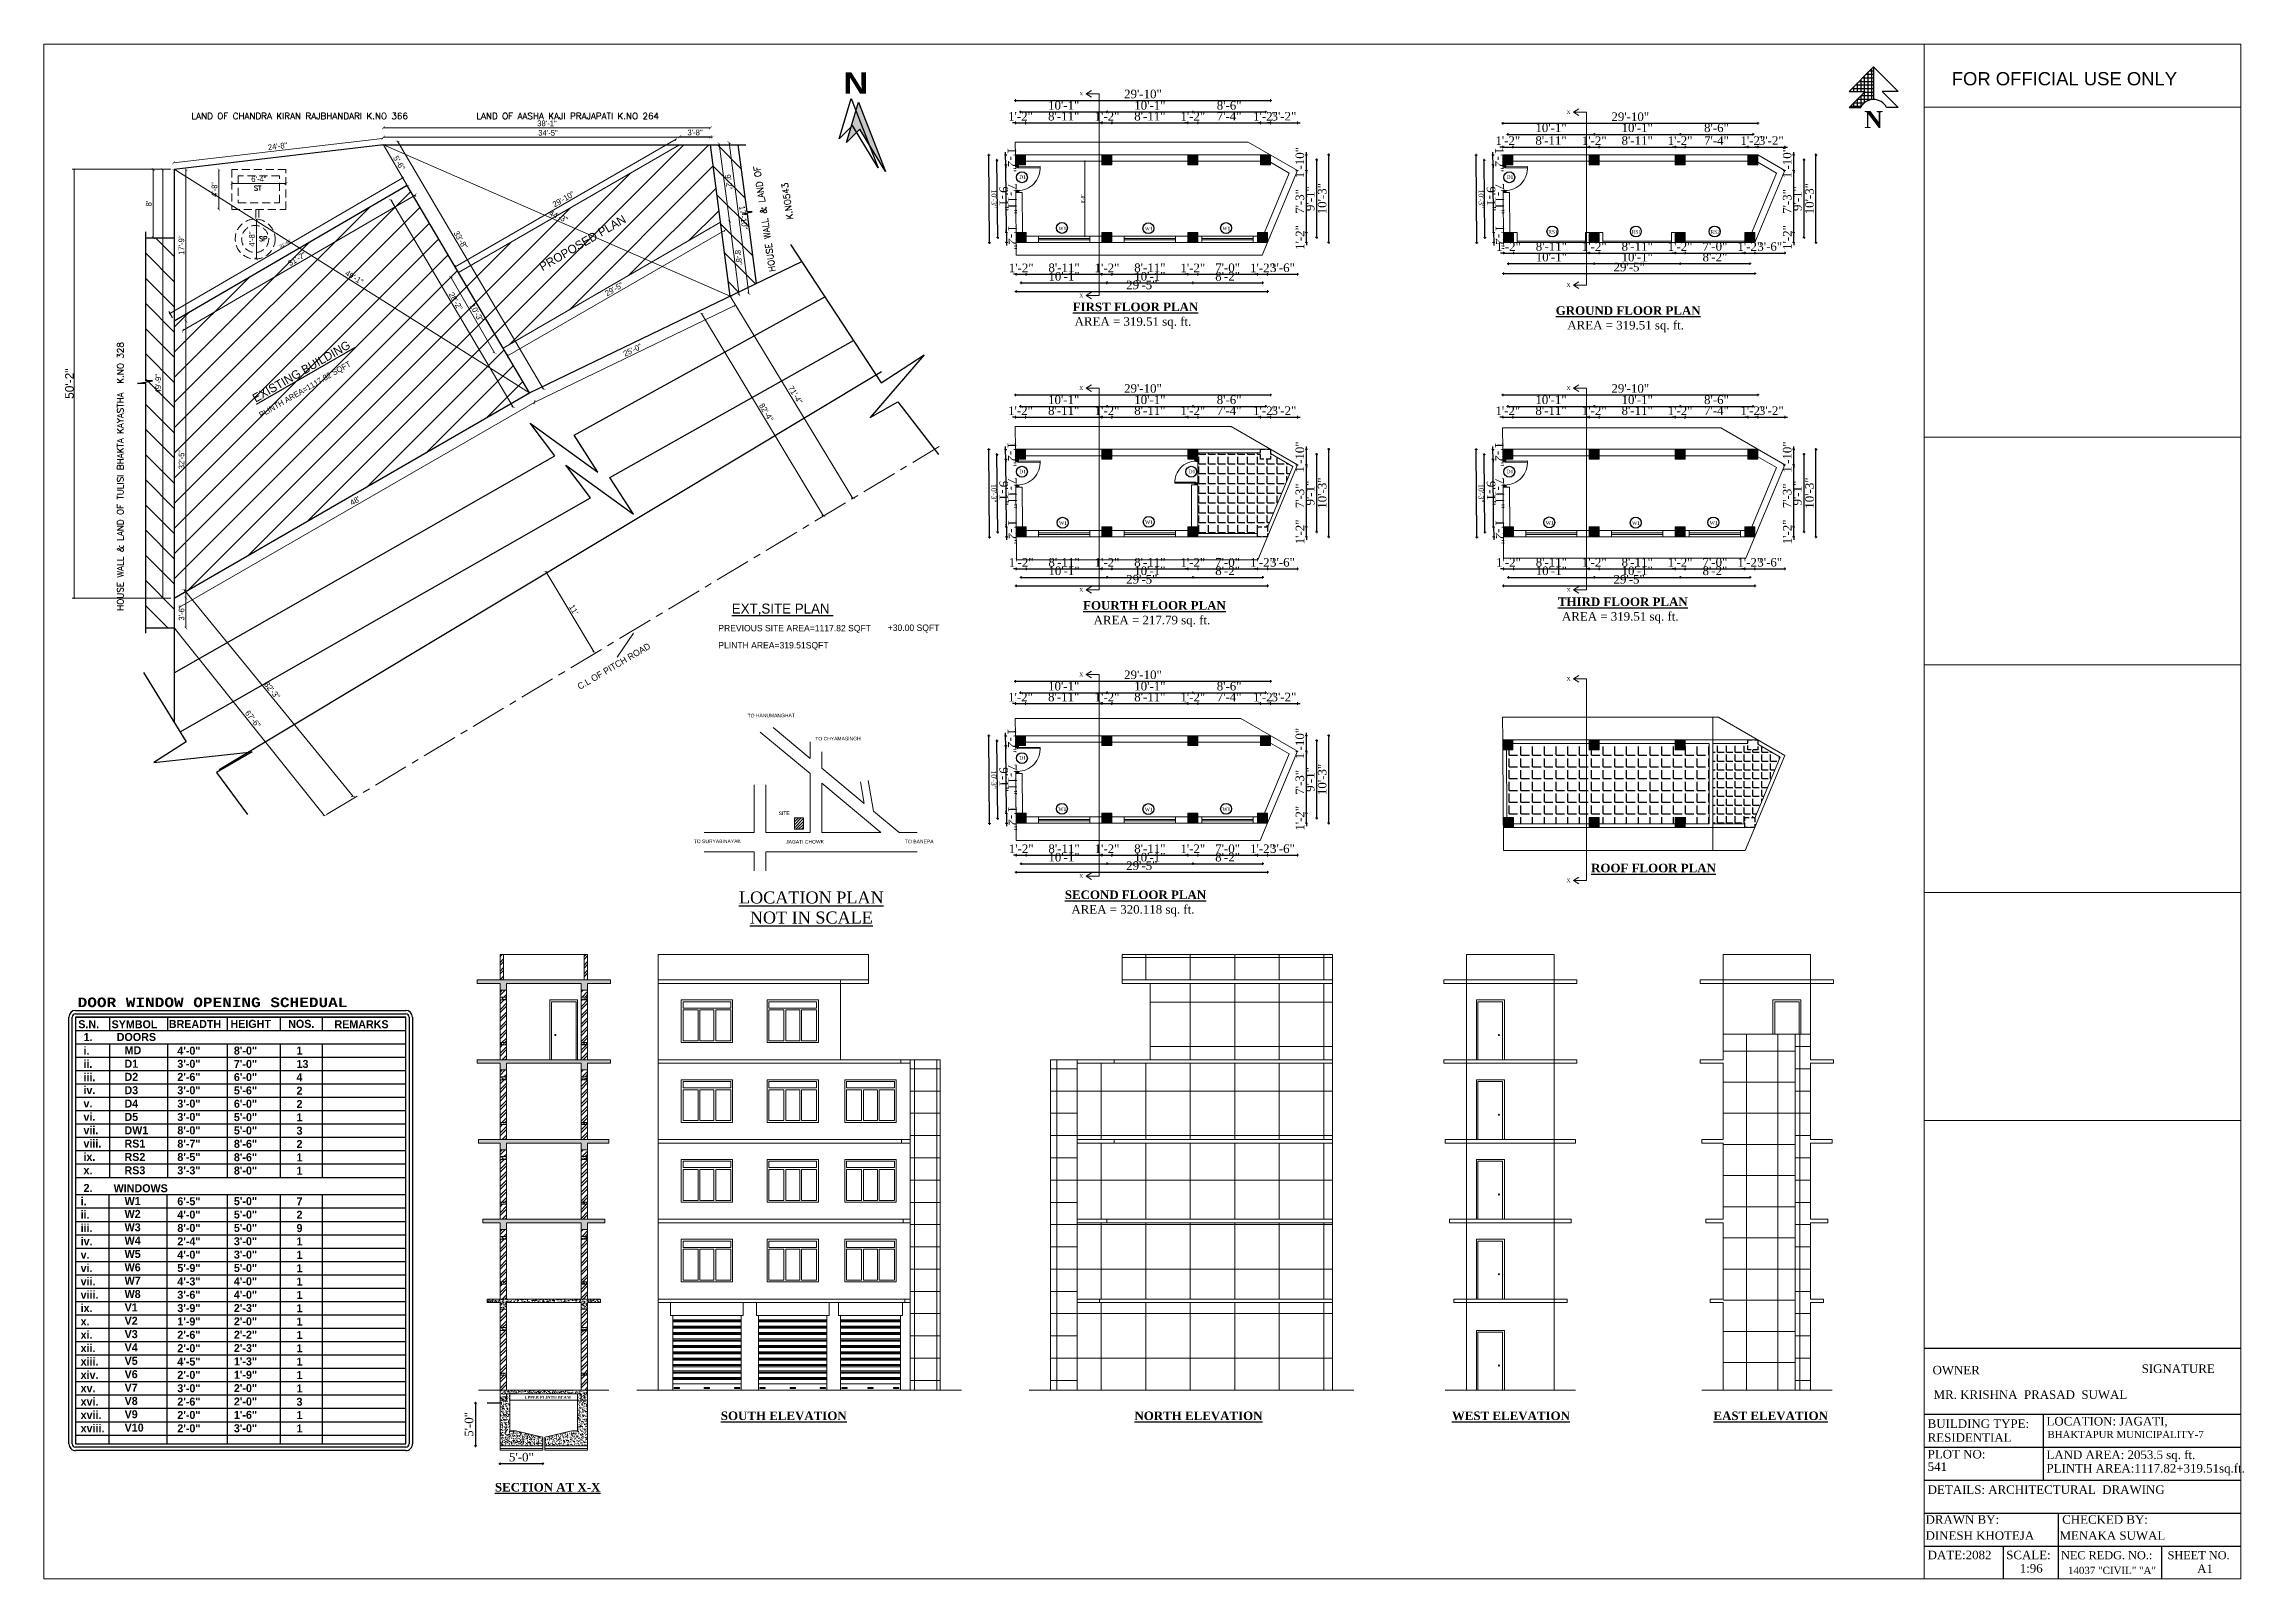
# Model space of a CAD drawing. Header units: inches. Extents: x 4069 to 291496, y -47643 to 12535.
# Drawn here: x 20651 to 23740, y -384 to 1771 of the extents above; entities that cross this region are included whole.
import ezdxf

# ---------------------------------------------------------------- set-up
doc = ezdxf.new("R2010")
doc.units = ezdxf.units.IN
doc.header["$LTSCALE"] = 5
doc.header["$MEASUREMENT"] = 0
doc.linetypes.add('CENTER', pattern=[2, 1.25, -0.25, 0.25, -0.25])
doc.linetypes.add('HIDDEN', pattern=[0.375, 0.25, -0.125])
for name, color, linetype, lineweight in [('1', 7, 'Continuous', 25), ('A-WALL', 7, 'Continuous', 9), ('boundary', 7, 'Continuous', 25), ('Dimension', 7, 'Continuous', 18), ('dimention', 5, 'Continuous', 9), ('DOOR', 62, 'Continuous', 0), ('ele1', 21, 'Continuous', 20), ('HATCH', 253, 'Continuous', 0)]:
    doc.layers.add(name, color=color, linetype=linetype, lineweight=lineweight)
for name, color, linetype in [('column', 4, 'Continuous'), ('DIM', 5, 'Continuous'), ('TEXT', 6, 'Continuous'), ('WALL', 7, 'Continuous')]:
    doc.layers.add(name, color=color, linetype=linetype)
doc.layers.add('dim line', color=7, linetype='Continuous', lineweight=15, true_color=0xfab2b2)
doc.styles.add('ARIAL', font='cityb___.ttf')
doc.styles.add('COURIER', font='courbd.ttf')
doc.styles.add('DIMTEXT', font='arial.ttf', dxfattribs={"height": 8})
doc.styles.add('ordinary', font='times.ttf')
doc.styles.add('ROMANS', font='romans.shx', dxfattribs={"width": 0.8})
doc.styles.get("Standard").update_dxf_attribs({"font": 'arial.ttf'})
doc.styles.add('tt', font='stylu.ttf', dxfattribs={"height": 8})
doc.dimstyles.new('Copy of 96', dxfattribs={"dimtxt": 7, "dimasz": 4, "dimexe": 0.5, "dimexo": 0.5, "dimgap": 3, "dimtad": 1, "dimdec": 1, "dimzin": 11, "dimdsep": 46, "dimlunit": 4, "dimtxsty": 'ordinary', "dimblk": 'OBLIQUE', "dimcen": 0.09, "dimse1": 1, "dimse2": 1, "dimclrt": 6, "dimazin": 0, "dimtfac": 1, "dimtdec": 1, "dimtix": 1, "dimtmove": 2, "dimatfit": 3, "dimldrblk": 'leader', "dimfxl": 0.5, "dimfxlon": 1, "dimtolj": 1, "dimtzin": 0, "dimarcsym": 0})
doc.dimstyles.new('Copy(2) of STANDARD', dxfattribs={"dimtxt": 2, "dimasz": 4, "dimexe": 0, "dimexo": 0, "dimgap": 2, "dimtad": 1, "dimdec": 0, "dimzin": 0, "dimdsep": 46, "dimlunit": 3, "dimtxsty": 'tt', "dimblk": 'ARCHTICK', "dimcen": 0.0505, "dimse1": 1, "dimse2": 1, "dimclrd": 5, "dimclre": 5, "dimclrt": 7, "dimadec": 1, "dimazin": 0, "dimtm": 1e-09, "dimtfac": 1, "dimtdec": 0, "dimtofl": 0, "dimtmove": 1, "dimatfit": 3, "dimfxl": 1, "dimtolj": 2, "dimtzin": 0, "dimlwd": 13, "dimarcsym": 0})
doc.dimstyles.new('Standard$0', dxfattribs={"dimtxt": 6, "dimasz": 4, "dimexe": 3, "dimexo": 6, "dimgap": 3, "dimtad": 1, "dimdec": 1, "dimzin": 0, "dimdsep": 46, "dimlunit": 4, "dimtxsty": 'Standard', "dimcen": 0.09, "dimclrd": 6, "dimclre": 6, "dimclrt": 7, "dimadec": 0, "dimazin": 0, "dimtfac": 1, "dimtdec": 1, "dimtix": 1, "dimtofl": 0, "dimtmove": 1, "dimatfit": 3, "dimfxl": 1, "dimtolj": 1, "dimtzin": 0, "dimlwd": 18, "dimlwe": 18, "dimarcsym": 0})
pattern_1 = [(45, (480.256, 5132.629), (-17.67767, 17.67767), [])]
pattern_2 = [(135, (-250.309, -13540.762), (-17.67767, -17.67767), [])]
pattern_3 = [(50, (-13443.1326, 4426.14), (7.1726018, -0.62752135), [0.75, -8.25]), (355, (-13443.1326, 4426.14), (-1.3875133, 7.5219213), [0.6, -6.6]), (100.451444, (-13442.535, 4426.088), (5.7850885, 6.8943999), [0.6374019, -7.0114211]), (46.1842, (-13443.133, 4428.14), (10.6724133, -1.6551928), [1.125, -12.375]), (96.635635, (-13442.243, 4428.002), (9.3466195, 9.741186), [0.9561034, -10.5171376]), (351.184164, (-13443.133, 4428.14), (9.3466195, 9.741186), [0.9, -9.9]), (21, (-13442.1326, 4427.64), (5.9690705, -4.0261889), [0.75, -8.25]), (326, (-13442.1326, 4427.64), (2.4331533, 7.2515005), [0.6, -6.6]), (71.451445, (-13441.635, 4427.3046), (8.4022238, 3.2253115), [0.6374019, -7.0114211]), (37.5, (-13443.1326, 4426.14), (0.12159855, 3.32893854), [0, -6.52, 0, -6.7, 0, -6.625]), (7.5, (-13443.1326, 4426.14), (2.63069537, 3.94411712), [0, -3.82, 0, -6.37, 0, -2.525]), (327.5, (-13445.3626, 4426.14), (5.33822436, -0.22554872), [0, -2.5, 0, -7.8, 0, -10.35]), (317.5, (-13446.3626, 4426.14), (5.8318617, 1.0010498), [0, -3.25, 0, -5.18, 0, -7.35])]
pattern_4 = [(45, (-13443.133, 4426.14), (-6.098796, 6.098796), []), (45, (-13439.067, 4426.14), (-6.098796, 6.098796), [])]
pattern_5 = [(50, (-13443.1326, 4554.14), (7.1726018, -0.62752135), [0.75, -8.25]), (355, (-13443.1326, 4554.14), (-1.3875133, 7.5219213), [0.6, -6.6]), (100.451444, (-13442.535, 4554.088), (5.7850885, 6.8943999), [0.6374019, -7.0114211]), (46.1842, (-13443.133, 4556.14), (10.6724133, -1.6551928), [1.125, -12.375]), (96.635635, (-13442.243, 4556.002), (9.3466195, 9.741186), [0.9561034, -10.5171376]), (351.184164, (-13443.133, 4556.14), (9.3466195, 9.741186), [0.9, -9.9]), (21, (-13442.1326, 4555.64), (5.9690705, -4.0261889), [0.75, -8.25]), (326, (-13442.1326, 4555.64), (2.4331533, 7.2515005), [0.6, -6.6]), (71.451445, (-13441.635, 4555.3046), (8.4022238, 3.2253115), [0.6374019, -7.0114211]), (37.5, (-13443.1326, 4554.14), (0.12159855, 3.32893854), [0, -6.52, 0, -6.7, 0, -6.625]), (7.5, (-13443.1326, 4554.14), (2.63069537, 3.94411712), [0, -3.82, 0, -6.37, 0, -2.525]), (327.5, (-13445.3626, 4554.14), (5.33822436, -0.22554872), [0, -2.5, 0, -7.8, 0, -10.35]), (317.5, (-13446.3626, 4554.14), (5.8318617, 1.0010498), [0, -3.25, 0, -5.18, 0, -7.35])]
pattern_6 = [(45, (-13443.133, 4538.14), (-6.098796, 6.098796), []), (45, (-13439.067, 4538.14), (-6.098796, 6.098796), [])]
pattern_7 = [(50, (-13443.1326, 4666.14), (7.1726018, -0.62752135), [0.75, -8.25]), (355, (-13443.1326, 4666.14), (-1.3875133, 7.5219213), [0.6, -6.6]), (100.451444, (-13442.535, 4666.088), (5.7850885, 6.8943999), [0.6374019, -7.0114211]), (46.1842, (-13443.133, 4668.14), (10.6724133, -1.6551928), [1.125, -12.375]), (96.635635, (-13442.243, 4668.002), (9.3466195, 9.741186), [0.9561034, -10.5171376]), (351.184164, (-13443.133, 4668.14), (9.3466195, 9.741186), [0.9, -9.9]), (21, (-13442.1326, 4667.64), (5.9690705, -4.0261889), [0.75, -8.25]), (326, (-13442.1326, 4667.64), (2.4331533, 7.2515005), [0.6, -6.6]), (71.451445, (-13441.635, 4667.3046), (8.4022238, 3.2253115), [0.6374019, -7.0114211]), (37.5, (-13443.1326, 4666.14), (0.12159855, 3.32893854), [0, -6.52, 0, -6.7, 0, -6.625]), (7.5, (-13443.1326, 4666.14), (2.63069537, 3.94411712), [0, -3.82, 0, -6.37, 0, -2.525]), (327.5, (-13445.3626, 4666.14), (5.33822436, -0.22554872), [0, -2.5, 0, -7.8, 0, -10.35]), (317.5, (-13446.3626, 4666.14), (5.8318617, 1.0010498), [0, -3.25, 0, -5.18, 0, -7.35])]
pattern_8 = [(45, (-13443.133, 4650.14), (-6.098796, 6.098796), []), (45, (-13439.067, 4650.14), (-6.098796, 6.098796), [])]
pattern_9 = [(50, (-13443.1326, 4778.14), (7.1726018, -0.62752135), [0.75, -8.25]), (355, (-13443.1326, 4778.14), (-1.3875133, 7.5219213), [0.6, -6.6]), (100.451444, (-13442.535, 4778.088), (5.7850885, 6.8943999), [0.6374019, -7.0114211]), (46.1842, (-13443.133, 4780.14), (10.6724133, -1.6551928), [1.125, -12.375]), (96.635635, (-13442.243, 4780.002), (9.3466195, 9.741186), [0.9561034, -10.5171376]), (351.184164, (-13443.133, 4780.14), (9.3466195, 9.741186), [0.9, -9.9]), (21, (-13442.1326, 4779.64), (5.9690705, -4.0261889), [0.75, -8.25]), (326, (-13442.1326, 4779.64), (2.4331533, 7.2515005), [0.6, -6.6]), (71.451445, (-13441.635, 4779.3046), (8.4022238, 3.2253115), [0.6374019, -7.0114211]), (37.5, (-13443.1326, 4778.14), (0.12159855, 3.32893854), [0, -6.52, 0, -6.7, 0, -6.625]), (7.5, (-13443.1326, 4778.14), (2.63069537, 3.94411712), [0, -3.82, 0, -6.37, 0, -2.525]), (327.5, (-13445.3626, 4778.14), (5.33822436, -0.22554872), [0, -2.5, 0, -7.8, 0, -10.35]), (317.5, (-13446.3626, 4778.14), (5.8318617, 1.0010498), [0, -3.25, 0, -5.18, 0, -7.35])]
pattern_10 = [(45, (-13443.133, 4762.14), (-6.098796, 6.098796), []), (45, (-13439.067, 4762.14), (-6.098796, 6.098796), [])]
pattern_11 = [(50, (-13443.1326, 4890.14), (7.1726018, -0.62752135), [0.75, -8.25]), (355, (-13443.1326, 4890.14), (-1.3875133, 7.5219213), [0.6, -6.6]), (100.451444, (-13442.535, 4890.088), (5.7850885, 6.8943999), [0.6374019, -7.0114211]), (46.1842, (-13443.133, 4892.14), (10.6724133, -1.6551928), [1.125, -12.375]), (96.635635, (-13442.243, 4892.002), (9.3466195, 9.741186), [0.9561034, -10.5171376]), (351.184164, (-13443.133, 4892.14), (9.3466195, 9.741186), [0.9, -9.9]), (21, (-13442.1326, 4891.64), (5.9690705, -4.0261889), [0.75, -8.25]), (326, (-13442.1326, 4891.64), (2.4331533, 7.2515005), [0.6, -6.6]), (71.451445, (-13441.635, 4891.3046), (8.4022238, 3.2253115), [0.6374019, -7.0114211]), (37.5, (-13443.1326, 4890.14), (0.12159855, 3.32893854), [0, -6.52, 0, -6.7, 0, -6.625]), (7.5, (-13443.1326, 4890.14), (2.63069537, 3.94411712), [0, -3.82, 0, -6.37, 0, -2.525]), (327.5, (-13445.3626, 4890.14), (5.33822436, -0.22554872), [0, -2.5, 0, -7.8, 0, -10.35]), (317.5, (-13446.3626, 4890.14), (5.8318617, 1.0010498), [0, -3.25, 0, -5.18, 0, -7.35])]
pattern_12 = [(45, (-3420.15857, 5280.33242), (-0.08838834765, 0.08838834765), [])]
pattern_13 = [(45, (-4104.43878, 5280.33242), (-0.08838834765, 0.08838834765), [])]
pattern_14 = [(45, (-4104.43878, 4866.88996), (-0.08838834765, 0.08838834765), [])]
pattern_15 = [(45, (-4104.43878, 4464.78036), (-0.08838834765, 0.08838834765), [])]
pattern_16 = [(45, (-3420.15857, 4866.88996), (-0.08838834765, 0.08838834765), [])]
pattern_17 = [(45, (-3420.15857, 4458.7776), (-0.08838834765, 0.08838834765), [])]

msp = doc.modelspace()

# ---------------------------------------------------------------- texts
at = {"style": 'COURIER'}
msp.add_text('DOOR WINDOW OPENING SCHEDUAL', height=13.5, dxfattribs=at).set_placement((20698.07861, 419.00328, -58.16904))
at = {"layer": '1', "style": 'ordinary'}
for s, height, p in [('OWNER', 12, (23302.73269, -96.65792, -58.16904)), ('SIGNATURE', 12, (23596.37382, -94.65792, -58.16904)), ('MR. KRISHNA  PRASAD  SUWAL', 12, (23304.26543, -131.06411, -58.16904)), ('BUILDING TYPE:  ', 12, (23295.90214, -171.84012, -58.16904)), ('RESIDENTIAL', 12, (23295.90214, -191.34012, -58.16904)), ('LOCATION: JAGATI,', 12, (23462.72745, -168.35413, -58.16904)), ('BHAKTAPUR MUNICIPALITY-7', 10.08, (23464.14964, -186.07324, -58.16904)), ('PLOT NO: ', 12, (23295.90214, -214.6719, -58.16904)), ('LAND AREA: 2053.5 sq. ft. ', 12, (23462.72745, -215.54337, -58.16904)), ('541', 12, (23295.90214, -232.1719, -58.16904)), ('PLINTH AREA:1117.82+319.51sq.ft.', 12, (23462.72745, -234.54337, -58.16904)), ('DETAILS: ARCHITECTURAL  DRAWING ', 12, (23295.90214, -264.47567, -58.16904)), ('DRAWN BY:', 12, (23292.95368, -306.43597, -58.16904)), ('CHECKED BY: ', 12, (23484.80033, -306.43597, -58.16904)), ('DINESH KHOTEJA', 12, (23292.95368, -328.93597, -58.16904)), ('MENAKA SUWAL', 12, (23481.04715, -328.93597, -58.16904)), ('DATE:2082', 12, (23295.90214, -356.23974, -58.16904)), ('SCALE:', 12, (23406.20667, -356.23974, -58.16904)), ('NEC REDG. NO.:', 11.4, (23483.13749, -356.23974, -58.16904)), ('14037 "CIVIL" "A"', 10.2, (23492.87019, -377.00596, -58.16904)), ('SHEET NO.', 11.4, (23632.82821, -356.23974, -58.16904)), ('A1', 12, (23674.36329, -375.51141, -58.16904))]:
    msp.add_text(s, height=height, dxfattribs=at).set_placement(p)
msp.add_attdef('1:96', (23425.19287, -374.94572, -58.16904), 'SCALE', height=12, dxfattribs=at)
at = {"layer": 'column', "color": 0, "char_height": 5, "width": 98.6383278, "attachment_point": 2, "rotation": 0.20565602, "style": 'DIMTEXT'}
for s, insert in [('TO HANUMANGHAT', (21671.98817, 831.01405, -58.16904)), ('TO CHYAMASINGH', (21765.73492, 798.56408, -58.16904)), ('SITE', (21690.22706, 693.73568, -58.16904)), ('TO SURYABINAYAK', (21596.22514, 654.31666, -58.16904)), ('JAGATI CHOWK', (21719.54961, 653.72431, -58.16904)), ('TO BANEPA', (21879.92047, 654.11121, -58.16904))]:
    msp.add_mtext(s, dxfattribs=dict(at, insert=insert))
at = {"layer": 'Defpoints'}
msp.add_text('FOR OFFICIAL USE ONLY', height=18.5271092, dxfattribs=at).set_placement((23329.75196, 1713.3488, -58.16904))
at = {"layer": 'TEXT'}
for s, height, style, p in [('X', 5, 'ordinary', (22104.61316, 1699.102, -58.16904)), ('X', 5, 'ordinary', (22788.89337, 1673.30629, -58.16904)), ('D1', 5, 'ordinary', (22020.35127, 1581.96115, -58.16904)), ('D1', 5, 'ordinary', (22704.63148, 1581.96115, -58.16904)), ('X', 5, 'ordinary', (22788.89337, 1430.31602, -58.16904)), ('X', 5, 'ordinary', (22104.61316, 1415.8178, -58.16904)), ('X', 5, 'ordinary', (22104.61316, 1285.65954, -58.16904)), ('X', 5, 'ordinary', (22788.89337, 1285.65954, -58.16904)), ('D1', 5, 'ordinary', (22020.35127, 1168.5187, -58.16904)), ('D1', 5, 'ordinary', (22258.084, 1168.5187, -58.16904)), ('D1', 5, 'ordinary', (22704.63148, 1168.5187, -58.16904)), ('X', 5, 'ordinary', (22104.61316, 1002.37535, -58.16904)), ('X', 5, 'ordinary', (22788.89337, 1002.37535, -58.16904)), ('X', 5, 'ordinary', (22104.61316, 883.54994, -58.16904)), ('X', 5, 'ordinary', (22788.89337, 877.54718, -58.16904)), ('D1', 5, 'ordinary', (22020.35127, 766.4091, -58.16904)), ('X', 5, 'ordinary', (22104.61316, 600.26574, -58.16904)), ('X', 5, 'ordinary', (22788.89337, 594.26299, -58.16904)), ('S.N.', 11.25, 'ARIAL', (20699.01718, 389.45478, -58.16904)), ('1.', 11.25, 'ARIAL', (20706.40602, 371.27223, -58.16904)), ('SYMBOL', 11.25, 'ARIAL', (20745.74049, 389.28308, -58.16904)), ('DOORS', 11.25, 'ARIAL', (20753.01248, 371.47712, -58.16904)), ('BREADTH', 11.25, 'ARIAL', (20826.08929, 389.71721, -58.16904)), ('HEIGHT', 11.25, 'ARIAL', (20912.71956, 389.90165, -58.16904)), ('NOS.', 11.25, 'ARIAL', (20993.72346, 389.90165, -58.16904)), ('REMARKS', 11.25, 'ARIAL', (21058.68793, 389.41911, -58.16904)), ('ii.', 11.25, 'ARIAL', (20706.30172, 333.77552, -58.16904)), ('i.', 11.25, 'ARIAL', (20706.4058, 352.26574, -58.16904)), ('D1', 11.25, 'ARIAL', (20763.8373, 333.96202, -58.16904)), ('MD', 11.25, 'ARIAL', (20764.04513, 352.90269, -58.16904)), ('4\'-0"', 11.25, 'ARIAL', (20838.06669, 352.21721, -58.16904)), ('3\'-0"', 11.25, 'ARIAL', (20838.06669, 333.83416, -58.16904)), ('8\'-0"', 11.25, 'ARIAL', (20917.50445, 352.38752, -58.16904)), ('7\'-0"', 11.25, 'ARIAL', (20917.50445, 333.63752, -58.16904)), ('1', 11.25, 'ARIAL', (21005.44842, 352.38752, -58.16904)), ('13', 11.25, 'ARIAL', (21005.44842, 333.63752, -58.16904)), ('iii.', 11.25, 'ARIAL', (20706.30172, 315.02552, -58.16904)), ('D2', 11.25, 'ARIAL', (20763.8373, 315.52186, -58.16904)), ('2\'-6"', 11.25, 'ARIAL', (20838.06669, 315.394, -58.16904)), ('6\'-0"', 11.25, 'ARIAL', (20917.50445, 315.19736, -58.16904)), ('4', 11.25, 'ARIAL', (21005.44842, 314.88752, -58.16904)), ('v.', 11.25, 'ARIAL', (20706.30172, 278.11855, -58.16904)), ('iv.', 11.25, 'ARIAL', (20706.30172, 296.86855, -58.16904)), ('D3', 11.25, 'ARIAL', (20763.8373, 296.77186, -58.16904)), ('D4', 11.25, 'ARIAL', (20763.8373, 278.02186, -58.16904)), ('3\'-0"', 11.25, 'ARIAL', (20838.06669, 296.644, -58.16904)), ('3\'-0"', 11.25, 'ARIAL', (20838.06669, 277.894, -58.16904)), ('5\'-6"', 11.25, 'ARIAL', (20917.50445, 296.44736, -58.16904)), ('6\'-0"', 11.25, 'ARIAL', (20917.50445, 277.69736, -58.16904)), ('2', 11.25, 'ARIAL', (21005.44842, 296.13752, -58.16904)), ('2', 11.25, 'ARIAL', (21005.44842, 277.38752, -58.16904)), ('vi.', 11.25, 'ARIAL', (20706.30172, 259.36855, -58.16904)), ('vii.', 11.25, 'ARIAL', (20706.30172, 240.61855, -58.16904)), ('D5', 11.25, 'ARIAL', (20763.8373, 259.27186, -58.16904)), ('DW1', 11.25, 'ARIAL', (20763.8373, 240.52186, -58.16904)), ('3\'-0"', 11.25, 'ARIAL', (20838.06669, 259.144, -58.16904)), ('8\'-0"', 11.25, 'ARIAL', (20838.06669, 240.394, -58.16904)), ('5\'-0"', 11.25, 'ARIAL', (20917.50445, 258.94736, -58.16904)), ('5\'-0"', 11.25, 'ARIAL', (20917.50445, 240.19736, -58.16904)), ('3', 11.25, 'ARIAL', (21005.44842, 239.88752, -58.16904)), ('1', 11.25, 'ARIAL', (21005.44842, 258.63752, -58.16904)), ('viii.', 11.25, 'ARIAL', (20706.30172, 221.86855, -58.16904)), ('RS1', 11.25, 'ARIAL', (20763.8373, 221.77186, -58.16904)), ('8\'-7"', 11.25, 'ARIAL', (20838.06669, 221.644, -58.16904)), ('8\'-6"', 11.25, 'ARIAL', (20917.50445, 221.44736, -58.16904)), ('2', 11.25, 'ARIAL', (21005.44842, 221.13752, -58.16904)), ('x.', 11.25, 'ARIAL', (20706.30172, 184.36855, -58.16904)), ('ix.', 11.25, 'ARIAL', (20706.30172, 203.11855, -58.16904)), ('RS2', 11.25, 'ARIAL', (20763.8373, 203.02186, -58.16904)), ('RS3', 11.25, 'ARIAL', (20763.8373, 184.27186, -58.16904)), ('3\'-3"', 11.25, 'ARIAL', (20838.06669, 184.144, -58.16904)), ('8\'-5"', 11.25, 'ARIAL', (20838.06669, 202.894, -58.16904)), ('8\'-6"', 11.25, 'ARIAL', (20917.50445, 202.69736, -58.16904)), ('8\'-0"', 11.25, 'ARIAL', (20917.50445, 183.94736, -58.16904)), ('1', 11.25, 'ARIAL', (21005.44842, 202.38752, -58.16904)), ('1', 11.25, 'ARIAL', (21005.44842, 183.63752, -58.16904)), ('2.', 11.25, 'ARIAL', (20706.40602, 159.48736, -58.16904)), ('WINDOWS', 11.25, 'ARIAL', (20748.64899, 159.08073, -58.16904)), ('i.', 11.25, 'ARIAL', (20702.29721, 140.83123, -58.16904)), ('ii.', 11.25, 'ARIAL', (20702.29721, 122.08392, -58.16904)), ('W1', 11.25, 'ARIAL', (20764.04513, 141.11781, -58.16904)), ('W2', 11.25, 'ARIAL', (20764.04513, 123.03681, -58.16904)), ('4\'-0"', 11.25, 'ARIAL', (20838.06669, 122.04885, -58.16904)), ('6\'-5"', 11.25, 'ARIAL', (20838.06669, 140.7827, -58.16904)), ('5\'-0"', 11.25, 'ARIAL', (20917.50445, 140.95301, -58.16904)), ('5\'-0"', 11.25, 'ARIAL', (20917.50445, 122.20032, -58.16904)), ('2', 11.25, 'ARIAL', (21005.44842, 121.85264, -58.16904)), ('7', 11.25, 'ARIAL', (21005.44842, 140.60533, -58.16904)), ('iii.', 11.25, 'ARIAL', (20702.29721, 103.33123, -58.16904)), ('iv.', 11.25, 'ARIAL', (20702.29721, 84.57854, -58.16904)), ('W3', 11.25, 'ARIAL', (20764.04513, 104.28411, -58.16904)), ('W4', 11.25, 'ARIAL', (20764.04513, 85.53142, -58.16904)), ('8\'-0"', 11.25, 'ARIAL', (20838.06669, 103.29616, -58.16904)), ('2\'-4"', 11.25, 'ARIAL', (20838.06669, 84.54347, -58.16904)), ('3\'-0"', 11.25, 'ARIAL', (20917.50445, 84.69494, -58.16904)), ('5\'-0"', 11.25, 'ARIAL', (20917.50445, 103.44763, -58.16904)), ('9', 11.25, 'ARIAL', (21005.44842, 103.09995, -58.16904)), ('1', 11.25, 'ARIAL', (21005.44842, 84.34726, -58.16904)), ('v.', 11.25, 'ARIAL', (20702.29721, 65.82585, -58.16904)), ('W5', 11.25, 'ARIAL', (20764.04513, 66.77873, -58.16904)), ('4\'-0"', 11.25, 'ARIAL', (20838.06669, 65.79078, -58.16904)), ('3\'-0"', 11.25, 'ARIAL', (20917.50445, 65.94225, -58.16904)), ('1', 11.25, 'ARIAL', (21005.44842, 65.59457, -58.16904)), ('vi.', 11.25, 'ARIAL', (20702.29721, 47.07315, -58.16904)), ('vii.', 11.25, 'ARIAL', (20702.29721, 28.32046, -58.16904)), ('W6', 11.25, 'ARIAL', (20764.04513, 48.02604, -58.16904)), ('W7', 11.25, 'ARIAL', (20764.04513, 29.27335, -58.16904)), ('4\'-3"', 11.25, 'ARIAL', (20838.06669, 28.2854, -58.16904)), ('5\'-9"', 11.25, 'ARIAL', (20838.06669, 47.03809, -58.16904)), ('4\'-0"', 11.25, 'ARIAL', (20917.50445, 28.43686, -58.16904)), ('5\'-0"', 11.25, 'ARIAL', (20917.50445, 47.18955, -58.16904)), ('1', 11.25, 'ARIAL', (21005.44842, 46.84188, -58.16904)), ('1', 11.25, 'ARIAL', (21005.44842, 28.08919, -58.16904)), ('viii.', 11.25, 'ARIAL', (20702.29721, 9.56777, -58.16904)), ('ix.', 11.25, 'ARIAL', (20702.29721, -9.18492, -58.16904)), ('W8', 11.25, 'ARIAL', (20764.04513, 10.52066, -58.16904)), ('V1', 11.25, 'ARIAL', (20764.04513, -8.23203, -58.16904)), ('3\'-6"', 11.25, 'ARIAL', (20838.06669, 9.5327, -58.16904)), ('3\'-9"', 11.25, 'ARIAL', (20838.06669, -9.21999, -58.16904)), ('4\'-0"', 11.25, 'ARIAL', (20917.50445, 9.68417, -58.16904)), ('2\'-3"', 11.25, 'ARIAL', (20917.50445, -9.06852, -58.16904)), ('1', 11.25, 'ARIAL', (21005.44842, 9.33649, -58.16904)), ('1', 11.25, 'ARIAL', (21005.44842, -9.4162, -58.16904)), ('x.', 11.25, 'ARIAL', (20702.29721, -27.93761, -58.16904)), ('V2', 11.25, 'ARIAL', (20764.04513, -26.98472, -58.16904)), ('1\'-9"', 11.25, 'ARIAL', (20838.06669, -27.97268, -58.16904)), ('2\'-0"', 11.25, 'ARIAL', (20917.50445, -27.82121, -58.16904)), ('1', 11.25, 'ARIAL', (21005.44842, -28.16889, -58.16904)), ('xi.', 11.25, 'ARIAL', (20702.29721, -46.6903, -58.16904)), ('xii.', 11.25, 'ARIAL', (20702.29721, -65.44299, -58.16904)), ('V3', 11.25, 'ARIAL', (20764.04513, -45.73742, -58.16904)), ('V4', 11.25, 'ARIAL', (20764.04513, -64.49011, -58.16904)), ('2\'-6"', 11.25, 'ARIAL', (20838.06669, -46.72537, -58.16904)), ('2\'-0"', 11.25, 'ARIAL', (20838.06669, -65.47806, -58.16904)), ('2\'-2"', 11.25, 'ARIAL', (20917.50445, -46.5739, -58.16904)), ('2\'-3"', 11.25, 'ARIAL', (20917.50445, -65.32659, -58.16904)), ('1', 11.25, 'ARIAL', (21005.44842, -46.92158, -58.16904)), ('1', 11.25, 'ARIAL', (21005.44842, -65.67427, -58.16904)), ('xiii.', 11.25, 'ARIAL', (20702.29721, -84.19568, -58.16904)), ('xiv.', 11.25, 'ARIAL', (20702.29721, -102.94838, -58.16904)), ('V5', 11.25, 'ARIAL', (20764.04513, -83.2428, -58.16904)), ('V6', 11.25, 'ARIAL', (20764.04513, -101.99549, -58.16904)), ('4\'-5"', 11.25, 'ARIAL', (20838.06669, -84.23075, -58.16904)), ('2\'-0"', 11.25, 'ARIAL', (20838.06669, -102.98344, -58.16904)), ('1\'-3"', 11.25, 'ARIAL', (20917.50445, -84.07928, -58.16904)), ('1\'-9"', 11.25, 'ARIAL', (20917.50445, -102.83198, -58.16904)), ('1', 11.25, 'ARIAL', (21005.44842, -84.42696, -58.16904)), ('1', 11.25, 'ARIAL', (21005.44842, -103.17965, -58.16904)), ('xv.', 11.25, 'ARIAL', (20702.29721, -121.70107, -58.16904)), ('V7', 11.25, 'ARIAL', (20764.04513, -120.74818, -58.16904)), ('3\'-0"', 11.25, 'ARIAL', (20838.06669, -121.73613, -58.16904)), ('2\'-0"', 11.25, 'ARIAL', (20917.50445, -121.58467, -58.16904)), ('1', 11.25, 'ARIAL', (21005.44842, -121.93234, -58.16904)), ('xvi.', 11.25, 'ARIAL', (20702.29721, -140.45376, -58.16904)), ('xvii.', 11.25, 'ARIAL', (20702.29721, -159.20645, -58.16904)), ('V8', 11.25, 'ARIAL', (20764.04513, -139.50087, -58.16904)), ('V9', 11.25, 'ARIAL', (20764.04513, -158.25356, -58.16904)), ('2\'-6"', 11.25, 'ARIAL', (20838.06669, -140.48883, -58.16904)), ('2\'-0"', 11.25, 'ARIAL', (20838.06669, -159.24152, -58.16904)), ('2\'-0"', 11.25, 'ARIAL', (20917.50445, -140.33736, -58.16904)), ('1\'-6"', 11.25, 'ARIAL', (20917.50445, -159.09005, -58.16904)), ('3', 11.25, 'ARIAL', (21005.44842, -140.68504, -58.16904)), ('1', 11.25, 'ARIAL', (21005.44842, -159.43773, -58.16904)), ('xviii.', 11.25, 'ARIAL', (20702.29721, -177.95914, -58.16904)), ('V10', 11.25, 'ARIAL', (20764.04513, -177.00625, -58.16904)), ('2\'-0"', 11.25, 'ARIAL', (20838.06669, -177.99421, -58.16904)), ('3\'-0"', 11.25, 'ARIAL', (20917.50445, -177.84274, -58.16904)), ('1', 11.25, 'ARIAL', (21005.44842, -178.19042, -58.16904))]:
    msp.add_text(s, height=height, dxfattribs=dict(at, style=style)).set_placement(p)
at = {"layer": 'TEXT', "lineweight": 9, "style": 'ROMANS'}
for s, height, p in [('LAND OF CHANDRA KIRAN RAJBHANDARI K.NO 366', 9, (20857.92956, 1665.72682, -58.16904)), ('LAND OF AASHA KAJI PRAJAPATI K.NO 264', 9, (21257.93947, 1665.72682, -58.16904)), ('ST', 6.72, (20945.66024, 1565.63713, -58.16904)), ('SP', 6.72, (20952.82023, 1494.54196, -58.16904))]:
    msp.add_text(s, height=height, dxfattribs=at).set_placement(p)
for s, rotation, p in [('HOUSE WALL & LAND OF          ', 98.54375958, (21678.27757, 1452.12013, -58.16904)), ('          K.NO543', 98.54375958, (21712.97011, 1459.19046, -58.16904)), ('HOUSE WALL & LAND OF TULISI BHAKTA KAYASTHA  K.NO 328', 90, (20762.66924, 975.48152, -58.16904))]:
    msp.add_text(s, height=9, rotation=rotation, dxfattribs=at).set_placement(p)
at = {"layer": 'TEXT', "lineweight": 70, "style": 'tt'}
for s, height, rotation, p in [('PROPOSED PLAN', 12, 30.46063743, (21351.00555, 1452.15153, -58.16904)), ('PLINTH AREA=1117.82 SQFT', 8, 30, (20955.78128, 1246.54932, -58.16904)), ('C.L OF PITCH ROAD ', 9, 30.46063743, (21403.19621, 864.31619, -58.16904))]:
    msp.add_text(s, height=height, rotation=rotation, dxfattribs=at).set_placement(p)
at = {"layer": 'TEXT', "style": 'ordinary'}
for s, p in [('W1', (22075.2776, 1509.99819, -58.16904)), ('W1', (22196.6247, 1509.64585, -58.16904)), ('W1', (22305.62851, 1509.93102, -58.16904)), ('RS1', (22763.10549, 1505.0222, -58.16904)), ('RS1', (22880.34218, 1505.0222, -58.16904)), ('RS2', (22990.95239, 1505.0222, -58.16904)), ('W1', (22076.22182, 1096.13773, -58.16904)), ('W1', (22197.02754, 1097.35981, -58.16904)), ('W1', (22759.55781, 1096.55574, -58.16904)), ('W1', (22880.90491, 1096.20339, -58.16904)), ('W1', (22989.90873, 1096.48857, -58.16904)), ('W1', (22075.2776, 694.44614, -58.16904)), ('W1', (22196.6247, 694.09379, -58.16904)), ('W1', (22305.62851, 694.37897, -58.16904))]:
    msp.add_text(s, height=5, rotation=0.00038808, dxfattribs=at).set_placement(p)
at = {"layer": 'TEXT', "linetype": 'ByBlock', "style": 'tt'}
msp.add_text('%%UEXISTING BUILDING ', height=12, rotation=30, dxfattribs=at).set_placement((20948.05234, 1267.71791, -58.16904))
msp.add_text('%%UEXT,SITE PLAN ', height=14, dxfattribs=at).set_placement((21616.63384, 971.6352, -58.16904))
at = {"layer": 'TEXT', "lineweight": 70, "style": 'tt'}
for s, p in [('PREVIOUS SITE AREA=1117.82 SQFT', (21597.7242, 946.68385, -58.16904)), ('PLINTH AREA=319.51SQFT', (21597.7242, 922.64755, -58.16904)), ('+30.00 SQFT', (21835.62909, 947.25961, -58.16904))]:
    msp.add_text(s, height=9, dxfattribs=at).set_placement(p)
at = {"layer": 'TEXT', "insert": (21790.826, 1716.48676, -58.16904), "char_height": 30, "width": 37.634687, "attachment_point": 5, "style": 'ARIAL'}
msp.add_mtext('{\\fArial Black|b0|i0|c0|p34;N}', dxfattribs=at)
at = {"layer": 'TEXT', "width": 219.8150831, "attachment_point": 8, "rotation": 359.99961192, "style": 'ordinary'}
for s, insert, char_height in [('{\\fTimes New Roman|b1|i0|c0|p18;\\LFIRST FLOOR PLAN}', (22183.51352, 1396.07335, -58.16904), 12), ('{\\fTimes New Roman|b1|i0|c0|p18;\\LGROUND FLOOR PLAN}', (22875.36207, 1390.94391, -58.16904), 12), ('AREA = 319.51 sq. ft.', (22179.92875, 1371.8326, -58.16904), 12), ('AREA = 319.51 sq. ft.', (22871.77731, 1366.70316, -58.16904), 12), ('{\\fTimes New Roman|b1|i0|c0|p18;\\LFOURTH FLOOR PLAN}', (22210.15882, 976.88306, -58.16904), 12), ('{\\fTimes New Roman|b1|i0|c0|p18;\\LTHIRD FLOOR PLAN}', (22867.79373, 982.02014, -58.16904), 12), ('AREA = 217.79 sq. ft.', (22206.57405, 952.64231, -58.16904), 12), ('AREA = 319.51 sq. ft.', (22864.20897, 957.77939, -58.16904), 12), ('{\\fTimes New Roman|b1|i0|c0|p18;\\LROOF FLOOR PLAN}', (22910.90807, 608.17299, -58.16904), 12), ('{\\fTimes New Roman|b1|i0|c0|p18;\\LSECOND FLOOR PLAN}', (22183.51352, 570.64159, -58.16904), 12), ('AREA = 320.118 sq. ft.', (22179.92875, 546.40084, -58.16904), 12), ('{\\fTimes New Roman|b1|i0|c0|p18;UPPER PLINTH BEAM}', (21358.08154, -130.98265, -58.16904), 4), ('{\\fTimes New Roman|b1|i0|c0|p18;\\LSOUTH ELEVATION}', (21689.61442, -161.05065, -58.16904), 12), ('{\\fTimes New Roman|b1|i0|c0|p18;\\LNORTH ELEVATION}', (22271.94853, -161.05065, -58.16904), 12), ('{\\fTimes New Roman|b1|i0|c0|p18;\\LWEST ELEVATION}', (22710.6956, -161.05065, -58.16904), 12), ('{\\fTimes New Roman|b1|i0|c0|p18;\\LEAST ELEVATION}', (23075.49394, -161.05065, -58.16904), 12), ('{\\fTimes New Roman|b1|i0|c0|p18;\\LSECTION AT X-X}', (21358.08154, -261.30323, -58.16904), 12)]:
    msp.add_mtext(s, dxfattribs=dict(at, insert=insert, char_height=char_height))
at = {"layer": 'TEXT', "insert": (21728.32364, 536.15198, -58.16904), "char_height": 16.875, "attachment_point": 8, "rotation": 359.99961192, "style": 'ordinary'}
msp.add_mtext_dynamic_manual_height_columns('{\\LLOCATION PLAN\\PNOT IN SCALE}', width=232.0869559, gutter_width=1720.71691, heights=[0], dxfattribs=at)

# ---------------------------------------------------------------- blocks, each defined once
blk = doc.blocks.new('SDEGH')
at = {"layer": 'TEXT'}
h = blk.add_hatch(dxfattribs=at)
h.set_pattern_fill('NET', color=256, scale=40, style=0)
h.set_pattern_definition([(0, (43922.391, -13181.093), (0, 5), []), (90, (43922.391, -13181.093), (-5, 3e-16), [])])
h.paths.add_polyline_path([(52300.8, -9226.1), (52266.3, -9260.6), (52288.8, -9260.6), (52266.3, -9283.1), (52282.8, -9283.1, -0.284572), (52300.8, -9272)])
blk.add_line((52300.8, -9226.1), (52300.8, -9272), dxfattribs=at)
at = {"layer": 'WALL'}
for p, q in [((52266.3, -9260.6), (52300.8, -9226.1)), ((52335.4, -9260.6), (52300.8, -9226.1)), ((52266.3, -9260.6), (52288.8, -9260.6)), ((52266.3, -9283.1), (52288.8, -9260.6)), ((52335.4, -9260.6), (52312.9, -9260.6)), ((52335.4, -9283.1), (52312.9, -9260.6)), ((52266.3, -9283.1), (52282.8, -9283.1)), ((52335.4, -9283.1), (52318.8, -9283.1))]:
    blk.add_line(p, q, dxfattribs=at)
blk.add_arc((52300.8, -9292), 20.1, 26.4605, 153.5395, dxfattribs=at)
at = {"layer": 'Defpoints', "insert": (52287.7, -9288.2), "char_height": 24, "width": 23.16, "attachment_point": 1}
blk.add_mtext('{\\fTimes New Roman|b1|i0|c0|p18;N}', dxfattribs=at)
blk = doc.blocks.new('_ArchTick')
at = {"color": 0, "linetype": 'ByBlock', "const_width": 0.15}
blk.add_lwpolyline([(-0.5, -0.5), (0.5, 0.5)], dxfattribs=at)
blk = doc.blocks.new('*D227')
at = {"layer": 'Defpoints', "color": 0, "ltscale": 5, "transparency": 16777216}
for p in [(21543.1, 1629.6), (21228.3, 1458.6), (21233, 1450.4)]:
    blk.add_point(p, dxfattribs=at)
at = {"layer": 'DIM', "color": 5, "lineweight": 13, "ltscale": 5, "transparency": 16777216}
blk.add_line((21538.4, 1637.8), (21228.3, 1458.6), dxfattribs=at)
at = {"layer": 'DIM', "color": 5, "lineweight": 13, "ltscale": 5, "transparency": 16777216, "xscale": 4, "yscale": 4, "zscale": 4}
for p, rotation in [((21538.4, 1637.8), 30.02282740663228), ((21228.3, 1458.6), 210.0228274066323)]:
    blk.add_blockref('_ArchTick', p, dxfattribs=dict(at, rotation=rotation))
at = {"layer": 'DIM', "color": 7, "ltscale": 5, "transparency": 16777216, "insert": (21380.3, 1553.6), "char_height": 8, "attachment_point": 5, "rotation": 30.0228, "style": 'tt'}
blk.add_mtext('\\A2;29\'-10"', dxfattribs=at)
blk = doc.blocks.new('*D228')
at = {"layer": 'Defpoints', "color": 0, "ltscale": 5, "transparency": 16777216}
for p in [(21601, 1521), (21607.3, 1510.1), (21295.5, 1344.5)]:
    blk.add_point(p, dxfattribs=at)
at = {"layer": 'DIM', "color": 5, "lineweight": 13, "ltscale": 5, "transparency": 16777216}
blk.add_line((21301.8, 1333.6), (21607.3, 1510.1), dxfattribs=at)
at = {"layer": 'DIM', "color": 5, "lineweight": 13, "ltscale": 5, "transparency": 16777216, "xscale": 4, "yscale": 4, "zscale": 4}
for p, rotation in [((21607.3, 1510.1), 30.0228274066323), ((21301.8, 1333.6), 210.0228274066323)]:
    blk.add_blockref('_ArchTick', p, dxfattribs=dict(at, rotation=rotation))
at = {"layer": 'DIM', "color": 7, "ltscale": 5, "transparency": 16777216, "insert": (21451.4, 1427.2), "char_height": 8, "attachment_point": 5, "rotation": 30.0228, "style": 'tt'}
blk.add_mtext('\\A2;29\'-5"', dxfattribs=at)
blk = doc.blocks.new('*D229')
at = {"layer": 'Defpoints', "color": 0, "ltscale": 5, "transparency": 16777216}
for p in [(21586.8, 1641), (21543.1, 1629.6), (21586.8, 1629.6)]:
    blk.add_point(p, dxfattribs=at)
at = {"layer": 'DIM', "color": 5, "lineweight": 13, "ltscale": 5, "transparency": 16777216}
blk.add_line((21543.1, 1641), (21586.8, 1641), dxfattribs=at)
at = {"layer": 'DIM', "color": 5, "lineweight": 13, "ltscale": 5, "transparency": 16777216, "xscale": 4, "yscale": 4, "zscale": 4, "rotation": 180}
blk.add_blockref('_ArchTick', (21543.1, 1641), dxfattribs=at)
at = {"layer": 'DIM', "color": 5, "lineweight": 13, "ltscale": 5, "transparency": 16777216, "xscale": 4, "yscale": 4, "zscale": 4}
blk.add_blockref('_ArchTick', (21586.8, 1641), dxfattribs=at)
at = {"layer": 'DIM', "color": 7, "ltscale": 5, "transparency": 16777216, "insert": (21565, 1647.1), "char_height": 8, "attachment_point": 5, "style": 'tt'}
blk.add_mtext('\\A2;3\'-8"', dxfattribs=at)
blk = doc.blocks.new('*D230')
at = {"layer": 'Defpoints', "color": 0, "ltscale": 5, "transparency": 16777216}
for p in [(21586.8, 1629.6), (21599.1, 1631.2), (21601, 1521)]:
    blk.add_point(p, dxfattribs=at)
at = {"layer": 'DIM', "color": 5, "lineweight": 13, "ltscale": 5, "transparency": 16777216}
blk.add_line((21613.3, 1522.6), (21599.1, 1631.2), dxfattribs=at)
at = {"layer": 'DIM', "color": 5, "lineweight": 13, "ltscale": 5, "transparency": 16777216, "xscale": 4, "yscale": 4, "zscale": 4}
for p, rotation in [((21599.1, 1631.2), 97.43550611294224), ((21613.3, 1522.6), 277.4355061129422)]:
    blk.add_blockref('_ArchTick', p, dxfattribs=dict(at, rotation=rotation))
at = {"layer": 'DIM', "color": 7, "ltscale": 5, "transparency": 16777216, "insert": (21612.3, 1577.7), "char_height": 8, "attachment_point": 5, "rotation": 277.4355, "style": 'tt'}
blk.add_mtext('\\A2;9\'-2"', dxfattribs=at)
blk = doc.blocks.new('*D65')
at = {"layer": 'Defpoints', "color": 0, "ltscale": 5, "transparency": 16777216}
for p in [(21233, 1450.4), (21283.6, 1337.6), (21295.5, 1344.5)]:
    blk.add_point(p, dxfattribs=at)
at = {"layer": 'DIM', "color": 5, "lineweight": 13, "ltscale": 5, "transparency": 16777216}
blk.add_line((21222.1, 1444.1), (21283.6, 1337.6), dxfattribs=at)
at = {"layer": 'DIM', "color": 5, "lineweight": 13, "ltscale": 5, "transparency": 16777216, "xscale": 4, "yscale": 4, "zscale": 4}
for p, rotation in [((21222.1, 1444.1), 120.0228274069224), ((21283.6, 1337.6), 300.0228274069224)]:
    blk.add_blockref('_ArchTick', p, dxfattribs=dict(at, rotation=rotation))
at = {"layer": 'DIM', "color": 7, "ltscale": 5, "transparency": 16777216, "insert": (21258.2, 1394), "char_height": 8, "attachment_point": 5, "rotation": 300.0228, "style": 'tt'}
blk.add_mtext('\\A2;10\'-3"', dxfattribs=at)
blk = doc.blocks.new('*D66')
at = {"layer": 'Defpoints', "color": 0, "ltscale": 5, "transparency": 16777216}
for p in [(21127.4, 1629.6), (21127.4, 1629.6), (21614.5, 1417.4)]:
    blk.add_point(p, dxfattribs=at)
at = {"layer": 'DIM', "color": 5, "lineweight": 13, "ltscale": 5, "transparency": 16777216}
blk.add_line((21614.5, 1417.4), (21127.4, 1629.6), dxfattribs=at)
at = {"layer": 'DIM', "color": 5, "lineweight": 13, "ltscale": 5, "transparency": 16777216, "xscale": 4, "yscale": 4, "zscale": 4}
for p, rotation in [((21127.4, 1629.6), 156.4590553134295), ((21614.5, 1417.4), 336.4590553134295)]:
    blk.add_blockref('_ArchTick', p, dxfattribs=dict(at, rotation=rotation))
at = {"layer": 'DIM', "color": 7, "ltscale": 5, "transparency": 16777216, "insert": (21373.4, 1529.2), "char_height": 8, "attachment_point": 5, "rotation": 336.4591, "style": 'tt'}
blk.add_mtext('\\A2;44\'-3"', dxfattribs=at)
blk = doc.blocks.new('*D67')
at = {"layer": 'Defpoints', "color": 0, "ltscale": 5, "transparency": 16777216}
for p in [(21178.5, 1653.1), (21147.3, 1634.8), (21383.6, 1305.1)]:
    blk.add_point(p, dxfattribs=at)
at = {"layer": 'DIM', "color": 5, "lineweight": 13, "ltscale": 5, "transparency": 16777216}
blk.add_line((21352.4, 1286.7), (21147.3, 1634.8), dxfattribs=at)
at = {"layer": 'DIM', "color": 5, "lineweight": 13, "ltscale": 5, "transparency": 16777216, "xscale": 4, "yscale": 4, "zscale": 4}
for p, rotation in [((21147.3, 1634.8), 120.5085900979847), ((21352.4, 1286.7), 300.5085900979847)]:
    blk.add_blockref('_ArchTick', p, dxfattribs=dict(at, rotation=rotation))
at = {"layer": 'DIM', "color": 7, "ltscale": 5, "transparency": 16777216, "insert": (21236, 1496.3), "char_height": 8, "attachment_point": 5, "rotation": 300.5086, "style": 'tt'}
blk.add_mtext('\\A2;33\'-8"', dxfattribs=at)
blk = doc.blocks.new('*D68')
at = {"layer": 'Defpoints', "color": 0, "ltscale": 5, "transparency": 16777216}
for p in [(20833.8, 1595.4), (21332.5, 1281.6), (21332.5, 1281.6)]:
    blk.add_point(p, dxfattribs=at)
at = {"layer": 'DIM', "color": 5, "lineweight": 13, "ltscale": 5, "transparency": 16777216}
blk.add_line((20833.8, 1595.4), (21332.5, 1281.6), dxfattribs=at)
at = {"layer": 'DIM', "color": 5, "lineweight": 13, "ltscale": 5, "transparency": 16777216, "xscale": 4, "yscale": 4, "zscale": 4}
for p, rotation in [((20833.8, 1595.4), 147.8211343331413), ((21332.5, 1281.6), 327.8211343331413)]:
    blk.add_blockref('_ArchTick', p, dxfattribs=dict(at, rotation=rotation))
at = {"layer": 'DIM', "color": 7, "ltscale": 5, "transparency": 16777216, "insert": (21086.5, 1443.7), "char_height": 8, "attachment_point": 5, "rotation": 327.8211, "style": 'tt'}
blk.add_mtext('\\A2;49\'-1"', dxfattribs=at)
blk = doc.blocks.new('*D69')
at = {"layer": 'Defpoints', "color": 0, "ltscale": 5, "transparency": 16777216}
for p in [(21586.8, 1653.8), (21127.4, 1629.6), (21586.8, 1629.6)]:
    blk.add_point(p, dxfattribs=at)
at = {"layer": 'DIM', "color": 5, "lineweight": 13, "ltscale": 5, "transparency": 16777216}
blk.add_line((21127.4, 1653.8), (21586.8, 1653.8), dxfattribs=at)
at = {"layer": 'DIM', "color": 5, "lineweight": 13, "ltscale": 5, "transparency": 16777216, "xscale": 4, "yscale": 4, "zscale": 4, "rotation": 180}
blk.add_blockref('_ArchTick', (21127.4, 1653.8), dxfattribs=at)
at = {"layer": 'DIM', "color": 5, "lineweight": 13, "ltscale": 5, "transparency": 16777216, "xscale": 4, "yscale": 4, "zscale": 4}
blk.add_blockref('_ArchTick', (21586.8, 1653.8), dxfattribs=at)
at = {"layer": 'DIM', "color": 7, "ltscale": 5, "transparency": 16777216, "insert": (21357.1, 1659.9), "char_height": 8, "attachment_point": 5, "style": 'tt'}
blk.add_mtext('\\A2;38\'-1"', dxfattribs=at)
blk = doc.blocks.new('*D70')
at = {"layer": 'Defpoints', "color": 0, "ltscale": 5, "transparency": 16777216}
for p in [(21126.4, 1638.8), (21127.4, 1629.6), (20833.8, 1595.4)]:
    blk.add_point(p, dxfattribs=at)
at = {"layer": 'DIM', "color": 5, "lineweight": 13, "ltscale": 5, "transparency": 16777216}
blk.add_line((20832.7, 1604.6), (21126.4, 1638.8), dxfattribs=at)
at = {"layer": 'DIM', "color": 5, "lineweight": 13, "ltscale": 5, "transparency": 16777216, "xscale": 4, "yscale": 4, "zscale": 4}
for p, rotation in [((21126.4, 1638.8), 6.656485109489094), ((20832.7, 1604.6), 186.6564851094891)]:
    blk.add_blockref('_ArchTick', p, dxfattribs=dict(at, rotation=rotation))
at = {"layer": 'DIM', "color": 7, "ltscale": 5, "transparency": 16777216, "insert": (20978.8, 1627.8), "char_height": 8, "attachment_point": 5, "rotation": 6.6565, "style": 'tt'}
blk.add_mtext('\\A2;24\'-8"', dxfattribs=at)
blk = doc.blocks.new('*D71')
at = {"layer": 'Defpoints', "color": 0, "ltscale": 5, "transparency": 16777216}
for p in [(20817.5, 1595.4), (20833.8, 1595.4), (20833.8, 993.4)]:
    blk.add_point(p, dxfattribs=at)
at = {"layer": 'DIM', "color": 5, "lineweight": 13, "ltscale": 5, "transparency": 16777216}
blk.add_line((20817.5, 993.4), (20817.5, 1595.4), dxfattribs=at)
at = {"layer": 'DIM', "color": 5, "lineweight": 13, "ltscale": 5, "transparency": 16777216, "xscale": 4, "yscale": 4, "zscale": 4}
for p, rotation in [((20817.5, 1595.4), 90), ((20817.5, 993.4), 270)]:
    blk.add_blockref('_ArchTick', p, dxfattribs=dict(at, rotation=rotation))
at = {"layer": 'DIM', "color": 7, "ltscale": 5, "transparency": 16777216, "insert": (20811.3, 1294.4), "char_height": 8, "attachment_point": 5, "rotation": 90, "style": 'tt'}
blk.add_mtext('\\A2;49\'-9"', dxfattribs=at)
blk = doc.blocks.new('*D72')
at = {"layer": 'Defpoints', "color": 0, "ltscale": 5, "transparency": 16777216}
for p in [(21614.5, 1417.4), (21620.9, 1404.1), (21332.5, 1281.6)]:
    blk.add_point(p, dxfattribs=at)
at = {"layer": 'DIM', "color": 5, "lineweight": 13, "ltscale": 5, "transparency": 16777216}
blk.add_line((21339, 1268.2), (21620.9, 1404.1), dxfattribs=at)
at = {"layer": 'DIM', "color": 5, "lineweight": 13, "ltscale": 5, "transparency": 16777216, "xscale": 4, "yscale": 4, "zscale": 4}
for p, rotation in [((21620.9, 1404.1), 25.72641114425595), ((21339, 1268.2), 205.726411144256)]:
    blk.add_blockref('_ArchTick', p, dxfattribs=dict(at, rotation=rotation))
at = {"layer": 'DIM', "color": 7, "ltscale": 5, "transparency": 16777216, "insert": (21477.3, 1341.7), "char_height": 8, "attachment_point": 5, "rotation": 25.7264, "style": 'tt'}
blk.add_mtext('\\A2;25\'-0"', dxfattribs=at)
blk = doc.blocks.new('*D73')
at = {"layer": 'Defpoints', "color": 0, "ltscale": 5, "transparency": 16777216}
for p in [(20833.8, 993.4), (21084.8, 714.8), (21070.7, 703.3)]:
    blk.add_point(p, dxfattribs=at)
at = {"layer": 'DIM', "color": 5, "lineweight": 13, "ltscale": 5, "transparency": 16777216}
blk.add_line((20847.9, 1004.9), (21084.8, 714.8), dxfattribs=at)
at = {"layer": 'DIM', "color": 5, "lineweight": 13, "ltscale": 5, "transparency": 16777216, "xscale": 4, "yscale": 4, "zscale": 4}
for p, rotation in [((20847.9, 1004.9), 129.2346719250575), ((21084.8, 714.8), 309.2346719250575)]:
    blk.add_blockref('_ArchTick', p, dxfattribs=dict(at, rotation=rotation))
at = {"layer": 'DIM', "color": 7, "ltscale": 5, "transparency": 16777216, "insert": (20971.1, 863.7), "char_height": 8, "attachment_point": 5, "rotation": 309.2347, "style": 'tt'}
blk.add_mtext("\\A2;82'-3''", dxfattribs=at)
blk = doc.blocks.new('*D74')
at = {"layer": 'Defpoints', "color": 0, "ltscale": 5, "transparency": 16777216}
for p in [(21614.5, 1417.4), (21785.7, 1132.8), (21745.3, 1108.6)]:
    blk.add_point(p, dxfattribs=at)
at = {"layer": 'DIM', "color": 5, "lineweight": 13, "ltscale": 5, "transparency": 16777216}
blk.add_line((21574.2, 1393.2), (21745.3, 1108.6), dxfattribs=at)
at = {"layer": 'DIM', "color": 5, "lineweight": 13, "ltscale": 5, "transparency": 16777216, "xscale": 4, "yscale": 4, "zscale": 4}
for p, rotation in [((21574.2, 1393.2), 121.020957503502), ((21745.3, 1108.6), 301.020957503502)]:
    blk.add_blockref('_ArchTick', p, dxfattribs=dict(at, rotation=rotation))
at = {"layer": 'DIM', "color": 7, "ltscale": 5, "transparency": 16777216, "insert": (21665, 1254), "char_height": 8, "attachment_point": 5, "rotation": 301.021, "style": 'tt'}
blk.add_mtext("\\A2;82'-4''", dxfattribs=at)
blk = doc.blocks.new('*D75')
at = {"layer": 'Defpoints', "color": 0, "ltscale": 5, "transparency": 16777216}
for p in [(21355.7, 1030.7), (21355.7, 1030.7), (21423.6, 917.5)]:
    blk.add_point(p, dxfattribs=at)
at = {"layer": 'DIM', "color": 5, "lineweight": 13, "ltscale": 5, "transparency": 16777216}
blk.add_line((21423.6, 917.5), (21355.7, 1030.7), dxfattribs=at)
at = {"layer": 'DIM', "color": 5, "lineweight": 13, "ltscale": 5, "transparency": 16777216, "xscale": 4, "yscale": 4, "zscale": 4}
for p, rotation in [((21355.7, 1030.7), 120.9954618466229), ((21423.6, 917.5), 300.9954618466229)]:
    blk.add_blockref('_ArchTick', p, dxfattribs=dict(at, rotation=rotation))
at = {"layer": 'DIM', "color": 7, "ltscale": 5, "transparency": 16777216, "insert": (21394.8, 977.2), "char_height": 8, "attachment_point": 5, "rotation": 300.9955, "style": 'tt'}
blk.add_mtext("\\A2;11'", dxfattribs=at)
blk = doc.blocks.new('*D76')
at = {"layer": 'Defpoints', "color": 0, "ltscale": 5, "transparency": 16777216}
for p in [(21614.5, 1417.4), (21786.7, 1133.4), (21786.7, 1133.4)]:
    blk.add_point(p, dxfattribs=at)
at = {"layer": 'DIM', "color": 5, "lineweight": 13, "ltscale": 5, "transparency": 16777216}
blk.add_line((21614.5, 1417.4), (21786.7, 1133.4), dxfattribs=at)
at = {"layer": 'DIM', "color": 5, "lineweight": 13, "ltscale": 5, "transparency": 16777216, "xscale": 4, "yscale": 4, "zscale": 4}
for p, rotation in [((21614.5, 1417.4), 121.2299142519415), ((21786.7, 1133.4), 301.2299142519415)]:
    blk.add_blockref('_ArchTick', p, dxfattribs=dict(at, rotation=rotation))
at = {"layer": 'DIM', "color": 7, "ltscale": 5, "transparency": 16777216, "insert": (21706, 1278.7), "char_height": 8, "attachment_point": 5, "rotation": 301.2299, "style": 'tt'}
blk.add_mtext("\\A2;71'-4''", dxfattribs=at)
blk = doc.blocks.new('*D77')
at = {"layer": 'Defpoints', "color": 0, "ltscale": 5, "transparency": 16777216}
for p in [(20833.8, 951.4), (21044.8, 687.8), (21044.8, 687.8)]:
    blk.add_point(p, dxfattribs=at)
at = {"layer": 'DIM', "color": 5, "lineweight": 13, "ltscale": 5, "transparency": 16777216}
blk.add_line((20833.8, 951.4), (21044.8, 687.8), dxfattribs=at)
at = {"layer": 'DIM', "color": 5, "lineweight": 13, "ltscale": 5, "transparency": 16777216, "xscale": 4, "yscale": 4, "zscale": 4}
for p, rotation in [((20833.8, 951.4), 128.6745829796092), ((21044.8, 687.8), 308.6745829796092)]:
    blk.add_blockref('_ArchTick', p, dxfattribs=dict(at, rotation=rotation))
at = {"layer": 'DIM', "color": 7, "ltscale": 5, "transparency": 16777216, "insert": (20944.2, 823.5), "char_height": 8, "attachment_point": 5, "rotation": 308.6746, "style": 'tt'}
blk.add_mtext("\\A2;67'-6''", dxfattribs=at)
blk = doc.blocks.new('*D78')
at = {"layer": 'Defpoints', "color": 0, "ltscale": 5, "transparency": 16777216}
for p in [(21586.8, 1629.6), (21614.5, 1417.4), (21640.6, 1420.8)]:
    blk.add_point(p, dxfattribs=at)
at = {"layer": 'DIM', "color": 5, "lineweight": 13, "ltscale": 5, "transparency": 16777216}
blk.add_line((21612.9, 1633), (21640.6, 1420.8), dxfattribs=at)
at = {"layer": 'DIM', "color": 5, "lineweight": 13, "ltscale": 5, "transparency": 16777216, "xscale": 4, "yscale": 4, "zscale": 4}
for p, rotation in [((21612.9, 1633), 97.43550611295157), ((21640.6, 1420.8), 277.4355061129515)]:
    blk.add_blockref('_ArchTick', p, dxfattribs=dict(at, rotation=rotation))
at = {"layer": 'DIM', "color": 7, "ltscale": 5, "transparency": 16777216, "insert": (21633, 1527.8), "char_height": 8, "attachment_point": 5, "rotation": 277.4355, "style": 'tt'}
blk.add_mtext('\\A2;17\'-10"', dxfattribs=at)
blk = doc.blocks.new('*D79')
at = {"layer": 'Defpoints', "color": 0, "ltscale": 5, "transparency": 16777216}
for p in [(20948.5, 1525.5), (20946.4, 1469.6), (20949.1, 1469.6)]:
    blk.add_point(p, dxfattribs=at)
at = {"layer": 'DIM', "color": 5, "lineweight": 13, "ltscale": 5, "transparency": 16777216}
blk.add_line((20949.1, 1525.5), (20949.1, 1469.6), dxfattribs=at)
at = {"layer": 'DIM', "color": 5, "lineweight": 13, "ltscale": 5, "transparency": 16777216, "xscale": 4, "yscale": 4, "zscale": 4}
for p, rotation in [((20949.1, 1525.5), 90), ((20949.1, 1469.6), 270)]:
    blk.add_blockref('_ArchTick', p, dxfattribs=dict(at, rotation=rotation))
at = {"layer": 'DIM', "color": 7, "ltscale": 5, "transparency": 16777216, "insert": (20942.9, 1497.5), "char_height": 8, "attachment_point": 5, "rotation": 90, "style": 'tt'}
blk.add_mtext('\\A2;4\'-8"', dxfattribs=at)
blk = doc.blocks.new('*D80')
at = {"layer": 'Defpoints', "color": 0, "ltscale": 5, "transparency": 16777216}
for p in [(20914.6, 1595.2), (20896.3, 1539.2), (20914.6, 1539.2)]:
    blk.add_point(p, dxfattribs=at)
at = {"layer": 'DIM', "color": 5, "lineweight": 13, "ltscale": 5, "transparency": 16777216}
blk.add_line((20896.3, 1595.2), (20896.3, 1539.2), dxfattribs=at)
at = {"layer": 'DIM', "color": 5, "lineweight": 13, "ltscale": 5, "transparency": 16777216, "xscale": 4, "yscale": 4, "zscale": 4}
for p, rotation in [((20896.3, 1595.2), 90), ((20896.3, 1539.2), 270)]:
    blk.add_blockref('_ArchTick', p, dxfattribs=dict(at, rotation=rotation))
at = {"layer": 'DIM', "color": 7, "ltscale": 5, "transparency": 16777216, "insert": (20890.2, 1567.2), "char_height": 8, "attachment_point": 5, "rotation": 90, "style": 'tt'}
blk.add_mtext('\\A2;4\'-8"', dxfattribs=at)
blk = doc.blocks.new('*D81')
at = {"layer": 'Defpoints', "color": 0, "ltscale": 5, "transparency": 16777216}
for p in [(20914.6, 1566.2), (20990.6, 1575.5), (20990.6, 1566.2)]:
    blk.add_point(p, dxfattribs=at)
at = {"layer": 'DIM', "color": 5, "lineweight": 13, "ltscale": 5, "transparency": 16777216}
blk.add_line((20914.6, 1575.5), (20990.6, 1575.5), dxfattribs=at)
at = {"layer": 'DIM', "color": 5, "lineweight": 13, "ltscale": 5, "transparency": 16777216, "xscale": 4, "yscale": 4, "zscale": 4, "rotation": 180}
blk.add_blockref('_ArchTick', (20914.6, 1575.5), dxfattribs=at)
at = {"layer": 'DIM', "color": 5, "lineweight": 13, "ltscale": 5, "transparency": 16777216, "xscale": 4, "yscale": 4, "zscale": 4}
blk.add_blockref('_ArchTick', (20990.6, 1575.5), dxfattribs=at)
at = {"layer": 'DIM', "color": 7, "ltscale": 5, "transparency": 16777216, "insert": (20952.6, 1581.7), "char_height": 8, "attachment_point": 5, "style": 'tt'}
blk.add_mtext('\\A2;6\'-4"', dxfattribs=at)
blk = doc.blocks.new('*D82')
at = {"layer": 'Defpoints', "color": 0, "ltscale": 5, "transparency": 16777216}
for p in [(20833.8, 1595.4), (20850.1, 1595.4), (20833.8, 1382.4)]:
    blk.add_point(p, dxfattribs=at)
at = {"layer": 'DIM', "color": 5, "lineweight": 13, "ltscale": 5, "transparency": 16777216}
blk.add_line((20850.1, 1382.4), (20850.1, 1595.4), dxfattribs=at)
at = {"layer": 'DIM', "color": 5, "lineweight": 13, "ltscale": 5, "transparency": 16777216, "xscale": 4, "yscale": 4, "zscale": 4}
for p, rotation in [((20850.1, 1595.4), 90), ((20850.1, 1382.4), 270)]:
    blk.add_blockref('_ArchTick', p, dxfattribs=dict(at, rotation=rotation))
at = {"layer": 'DIM', "color": 7, "ltscale": 5, "transparency": 16777216, "insert": (20843.8, 1488.9), "char_height": 8, "attachment_point": 5, "rotation": 90, "style": 'tt'}
blk.add_mtext('\\A2;17\'-9"', dxfattribs=at)
blk = doc.blocks.new('*D59')
at = {"layer": 'Defpoints', "color": 0, "ltscale": 5, "transparency": 16777216}
for p in [(20864.5, 1382.4), (20850.1, 993.4), (20864.5, 993.4)]:
    blk.add_point(p, dxfattribs=at)
at = {"layer": 'DIM', "color": 5, "lineweight": 13, "ltscale": 5, "transparency": 16777216}
blk.add_line((20850.1, 1382.4), (20850.1, 993.4), dxfattribs=at)
at = {"layer": 'DIM', "color": 5, "lineweight": 13, "ltscale": 5, "transparency": 16777216, "xscale": 4, "yscale": 4, "zscale": 4}
for p, rotation in [((20850.1, 1382.4), 90), ((20850.1, 993.4), 270)]:
    blk.add_blockref('_ArchTick', p, dxfattribs=dict(at, rotation=rotation))
at = {"layer": 'DIM', "color": 7, "ltscale": 5, "transparency": 16777216, "insert": (20844, 1187.9), "char_height": 8, "attachment_point": 5, "rotation": 90, "style": 'tt'}
blk.add_mtext('\\A2;32\'-5"', dxfattribs=at)
blk = doc.blocks.new('*D60')
at = {"layer": 'Defpoints', "color": 0, "ltscale": 5, "transparency": 16777216}
for p in [(21212, 1596.3), (21383.6, 1305.1), (21309.5, 1261.4)]:
    blk.add_point(p, dxfattribs=at)
at = {"layer": 'DIM', "color": 5, "lineweight": 13, "ltscale": 5, "transparency": 16777216}
blk.add_line((21137.9, 1552.6), (21309.5, 1261.4), dxfattribs=at)
at = {"layer": 'DIM', "color": 5, "lineweight": 13, "ltscale": 5, "transparency": 16777216, "xscale": 4, "yscale": 4, "zscale": 4}
for p, rotation in [((21137.9, 1552.6), 120.5085900979861), ((21309.5, 1261.4), 300.5085900979861)]:
    blk.add_blockref('_ArchTick', p, dxfattribs=dict(at, rotation=rotation))
at = {"layer": 'DIM', "color": 7, "ltscale": 5, "transparency": 16777216, "insert": (21229, 1410.1), "char_height": 8, "attachment_point": 5, "rotation": 300.5086, "style": 'tt'}
blk.add_mtext('\\A2;28\'-2"', dxfattribs=at)
blk = doc.blocks.new('*D61')
at = {"layer": 'Defpoints', "color": 0, "ltscale": 5, "transparency": 16777216}
for p in [(21160.9, 1579.8), (21172.8, 1559.4), (20833.8, 1389.4)]:
    blk.add_point(p, dxfattribs=at)
at = {"layer": 'DIM', "color": 5, "lineweight": 13, "ltscale": 5, "transparency": 16777216}
blk.add_line((20845.7, 1368.9), (21172.8, 1559.4), dxfattribs=at)
at = {"layer": 'DIM', "color": 5, "lineweight": 13, "ltscale": 5, "transparency": 16777216, "xscale": 4, "yscale": 4, "zscale": 4}
for p, rotation in [((21172.8, 1559.4), 30.20167562402278), ((20845.7, 1368.9), 210.2016756240227)]:
    blk.add_blockref('_ArchTick', p, dxfattribs=dict(at, rotation=rotation))
at = {"layer": 'DIM', "color": 7, "ltscale": 5, "transparency": 16777216, "insert": (21006.1, 1469.6), "char_height": 8, "attachment_point": 5, "rotation": 30.2017, "style": 'tt'}
blk.add_mtext('\\A2;31\'-7"', dxfattribs=at)
blk = doc.blocks.new('*D62')
at = {"layer": 'Defpoints', "color": 0, "ltscale": 5, "transparency": 16777216}
for p in [(21332.5, 1281.6), (21340, 1268.7), (20833.8, 993.4)]:
    blk.add_point(p, dxfattribs=at)
at = {"layer": 'DIM', "color": 5, "lineweight": 13, "ltscale": 5, "transparency": 16777216}
blk.add_line((20841.3, 980.5), (21340, 1268.7), dxfattribs=at)
at = {"layer": 'DIM', "color": 5, "lineweight": 13, "ltscale": 5, "transparency": 16777216, "xscale": 4, "yscale": 4, "zscale": 4}
for p, rotation in [((21340, 1268.7), 30.02282740668969), ((20841.3, 980.5), 210.0228274066897)]:
    blk.add_blockref('_ArchTick', p, dxfattribs=dict(at, rotation=rotation))
at = {"layer": 'DIM', "color": 7, "ltscale": 5, "transparency": 16777216, "insert": (21087.5, 1129.9), "char_height": 8, "attachment_point": 5, "rotation": 30.0228, "style": 'tt'}
blk.add_mtext("\\A2;48'", dxfattribs=at)
blk = doc.blocks.new('*D63')
at = {"layer": 'Defpoints', "color": 0, "ltscale": 5, "transparency": 16777216}
for p in [(20862.3, 993.4), (20850.1, 951.4), (20862.3, 951.4)]:
    blk.add_point(p, dxfattribs=at)
at = {"layer": 'DIM', "color": 5, "lineweight": 13, "ltscale": 5, "transparency": 16777216}
blk.add_line((20850.1, 993.4), (20850.1, 951.4), dxfattribs=at)
at = {"layer": 'DIM', "color": 5, "lineweight": 13, "ltscale": 5, "transparency": 16777216, "xscale": 4, "yscale": 4, "zscale": 4}
for p, rotation in [((20850.1, 993.4), 90), ((20850.1, 951.4), 270)]:
    blk.add_blockref('_ArchTick', p, dxfattribs=dict(at, rotation=rotation))
at = {"layer": 'DIM', "color": 7, "ltscale": 5, "transparency": 16777216, "insert": (20844, 972.4), "char_height": 8, "attachment_point": 5, "rotation": 90, "style": 'tt'}
blk.add_mtext('\\A2;3\'-6"', dxfattribs=at)
blk = doc.blocks.new('*D64')
at = {"layer": 'Defpoints', "color": 0, "ltscale": 5, "transparency": 16777216}
for p in [(20804.2, 1595.4), (20833.8, 1595.4), (20820.3, 1499.4)]:
    blk.add_point(p, dxfattribs=at)
at = {"layer": 'DIM', "color": 5, "lineweight": 13, "ltscale": 5, "transparency": 16777216}
blk.add_line((20804.2, 1499.4), (20804.2, 1595.4), dxfattribs=at)
at = {"layer": 'DIM', "color": 5, "lineweight": 13, "ltscale": 5, "transparency": 16777216, "xscale": 4, "yscale": 4, "zscale": 4}
for p, rotation in [((20804.2, 1595.4), 90), ((20804.2, 1499.4), 270)]:
    blk.add_blockref('_ArchTick', p, dxfattribs=dict(at, rotation=rotation))
at = {"layer": 'DIM', "color": 7, "ltscale": 5, "transparency": 16777216, "insert": (20798, 1547.4), "char_height": 8, "attachment_point": 5, "rotation": 90, "style": 'tt'}
blk.add_mtext("\\A2;8'", dxfattribs=at)
blk = doc.blocks.new('*D225')
at = {"layer": 'Defpoints', "color": 0, "ltscale": 5, "transparency": 16777216}
for p in [(21127.4, 1629.6), (21127.4, 1629.6), (21160.9, 1572.8)]:
    blk.add_point(p, dxfattribs=at)
at = {"layer": 'DIM', "color": 5, "lineweight": 13, "ltscale": 5, "transparency": 16777216}
blk.add_line((21160.9, 1572.8), (21127.4, 1629.6), dxfattribs=at)
at = {"layer": 'DIM', "color": 5, "lineweight": 13, "ltscale": 5, "transparency": 16777216, "xscale": 4, "yscale": 4, "zscale": 4}
for p, rotation in [((21127.4, 1629.6), 120.5085900979771), ((21160.9, 1572.8), 300.5085900979771)]:
    blk.add_blockref('_ArchTick', p, dxfattribs=dict(at, rotation=rotation))
at = {"layer": 'DIM', "color": 7, "ltscale": 5, "transparency": 16777216, "insert": (21149.5, 1604.3), "char_height": 8, "attachment_point": 5, "rotation": 300.5086, "style": 'tt'}
blk.add_mtext('\\A2;5\'-6"', dxfattribs=at)
blk = doc.blocks.new('*D226')
at = {"layer": 'Defpoints', "color": 0, "ltscale": 5, "transparency": 16777216}
for p in [(21589.5, 1640.5), (21127.4, 1629.6), (21589.5, 1629.6)]:
    blk.add_point(p, dxfattribs=at)
at = {"layer": 'DIM', "color": 5, "lineweight": 13, "ltscale": 5, "transparency": 16777216}
blk.add_line((21127.4, 1640.5), (21589.5, 1640.5), dxfattribs=at)
at = {"layer": 'DIM', "color": 5, "lineweight": 13, "ltscale": 5, "transparency": 16777216, "xscale": 4, "yscale": 4, "zscale": 4, "rotation": 180}
blk.add_blockref('_ArchTick', (21127.4, 1640.5), dxfattribs=at)
at = {"layer": 'DIM', "color": 5, "lineweight": 13, "ltscale": 5, "transparency": 16777216, "xscale": 4, "yscale": 4, "zscale": 4}
blk.add_blockref('_ArchTick', (21589.5, 1640.5), dxfattribs=at)
at = {"layer": 'DIM', "color": 7, "ltscale": 5, "transparency": 16777216, "insert": (21358.5, 1646.6), "char_height": 8, "attachment_point": 5, "style": 'tt'}
blk.add_mtext('\\A2;34\'-5"', dxfattribs=at)
blk = doc.blocks.new('oblique')
at = {"color": 0, "lineweight": -2}
blk.add_line((0.25, 0.25), (-0.25, -0.25), dxfattribs=at)
at = {"layer": 'dim line', "lineweight": 9}
for p, q in [((-0.4375, 0), (0.4375, 0)), ((0, 0.4375), (0, -0.4375))]:
    blk.add_line(p, q, dxfattribs=at)
blk = doc.blocks.new('*D231')
at = {"layer": 'A-WALL', "color": 0, "lineweight": -2, "ltscale": 5, "transparency": 16777216}
blk.add_line((21291.2, -222), (21351.2, -222), dxfattribs=at)
at = {"layer": 'Defpoints', "color": 0, "ltscale": 5, "transparency": 16777216}
for p in [(21291.2, -202.9, 58.2), (21351.2, -202.9, 58.2), (21351.2, -222)]:
    blk.add_point(p, dxfattribs=at)
at = {"layer": 'A-WALL', "color": 0, "lineweight": -2, "ltscale": 5, "transparency": 16777216, "xscale": 4, "yscale": 4, "zscale": 4, "rotation": 180}
blk.add_blockref('oblique', (21291.2, -222), dxfattribs=at)
at = {"layer": 'A-WALL', "color": 0, "lineweight": -2, "ltscale": 5, "transparency": 16777216, "xscale": 4, "yscale": 4, "zscale": 4}
blk.add_blockref('oblique', (21351.2, -222), dxfattribs=at)
at = {"layer": 'A-WALL', "color": 6, "ltscale": 5, "transparency": 16777216, "insert": (21321.2, -212.9), "char_height": 12, "attachment_point": 5, "style": 'ordinary'}
blk.add_mtext('\\A1;5\'-0"', dxfattribs=at)
blk = doc.blocks.new('_OBLIQUE')
at = {"color": 0, "linetype": 'ByBlock'}
blk.add_line((-0.5, -0.5), (0.5, 0.5), dxfattribs=at)
blk = doc.blocks.new('leader')
at = {"layer": 'Dimension'}
for p, q in [((-4.42, 0), (4.42, 0)), ((0, -4.33), (0, 4.33))]:
    blk.add_line(p, q, dxfattribs=at)
blk = doc.blocks.new('*D232')
at = {"layer": 'A-WALL', "color": 0, "lineweight": -2, "ltscale": 5, "transparency": 16777216}
blk.add_line((21256.8, -136.9), (21256.8, -196.9), dxfattribs=at)
at = {"layer": 'Defpoints', "color": 0, "ltscale": 5, "transparency": 16777216}
for p in [(21282.2, -136.9), (21256.8, -196.9), (21291.2, -196.9, 58.2)]:
    blk.add_point(p, dxfattribs=at)
at = {"layer": 'A-WALL', "color": 0, "lineweight": -2, "ltscale": 5, "transparency": 16777216, "xscale": 4, "yscale": 4, "zscale": 4}
for p, rotation in [((21256.8, -136.9), 90), ((21256.8, -196.9), 270)]:
    blk.add_blockref('oblique', p, dxfattribs=dict(at, rotation=rotation))
at = {"layer": 'A-WALL', "color": 6, "ltscale": 5, "transparency": 16777216, "insert": (21247.7, -166.9), "char_height": 12, "attachment_point": 5, "rotation": 90, "style": 'ordinary'}
blk.add_mtext('\\A1;5\'-0"', dxfattribs=at)
blk = doc.blocks.new('A$C27B36B59')
at = {"layer": 'DOOR'}
for p, q in [((0, 4), (0, 0)), ((2.5, 4), (0, 4)), ((0, 0), (3, 0)), ((2.5, 2.5), (2.5, 4)), ((3, 2.5), (2.5, 2.5)), ((3, 0), (3, 2.5))]:
    blk.add_line(p, q, dxfattribs=at)
for centre, radius, start, end in [((-1.4, -0.5), 4.75, 22.1411, 72.838), ((1.3, 2.1), 1.64, 45.138, 144.8948), ((2.2, 0.3), 2.49, 83.3149, 152.658), ((0.1, 0.4), 2.05, 349.4875, 93.6805), ((2, -0.5), 2.01, 58.7447, 166.495), ((-0.1, 0.3), 1.13, 343.542, 86.947), ((2.1, -0.4), 1.17, 38.2816, 160.1519)]:
    blk.add_arc(centre, radius, start, end, dxfattribs=at)
blk = doc.blocks.new('D2')
at = {"layer": 'DOOR'}
for p, q in [((74474, 24047.6), (74474, 24018.1)), ((74474, 24047.6), (74475.5, 24047.6)), ((74475.5, 24047.6), (74475.5, 24018.1))]:
    blk.add_line(p, q, dxfattribs=at)
blk.add_arc((74474, 24047.6), 29.5, 180, 272.9146, dxfattribs=at)
at = {"layer": 'DOOR', "xscale": -1, "rotation": 180}
blk.add_blockref('A$C27B36B59', (74442, 24050.1), dxfattribs=at)
at = {"layer": 'DOOR', "rotation": 180}
blk.add_blockref('A$C27B36B59', (74478, 24050.1), dxfattribs=at)
blk = doc.blocks.new('*D233')
at = {"layer": 'A-WALL', "color": 0, "lineweight": -2, "ltscale": 50, "transparency": 16777216}
for p, q in [((22700.2, 1477.9), (22696.2, 1477.9)), ((22700.2, 1477.9), (22714.2, 1477.9)), ((22714.2, 1477.9), (22718.2, 1477.9))]:
    blk.add_line(p, q, dxfattribs=at)
at = {"layer": 'Defpoints', "color": 0, "ltscale": 50, "transparency": 16777216}
for p in [(22700.2, 1492.7), (22714.2, 1492.7), (22714.2, 1477.9)]:
    blk.add_point(p, dxfattribs=at)
at = {"layer": 'A-WALL', "color": 0, "lineweight": -2, "ltscale": 50, "transparency": 16777216, "xscale": 4, "yscale": 4, "zscale": 4}
blk.add_blockref('oblique', (22700.2, 1477.9), dxfattribs=at)
at = {"layer": 'A-WALL', "color": 0, "lineweight": -2, "ltscale": 50, "transparency": 16777216, "xscale": 4, "yscale": 4, "zscale": 4, "rotation": 180}
blk.add_blockref('oblique', (22714.2, 1477.9), dxfattribs=at)
at = {"layer": 'A-WALL', "color": 6, "ltscale": 50, "transparency": 16777216, "insert": (22707.2, 1486.9), "char_height": 12, "attachment_point": 5, "style": 'ordinary'}
blk.add_mtext('\\A1;1\'-2"', dxfattribs=at)
blk = doc.blocks.new('*D234')
at = {"layer": 'A-WALL', "color": 0, "lineweight": -2, "ltscale": 5, "transparency": 16777216}
blk.add_line((22714.2, 1477.9), (22820.7, 1477.9), dxfattribs=at)
at = {"layer": 'Defpoints', "color": 0, "ltscale": 5, "transparency": 16777216}
for p in [(22714.2, 1492.7), (22820.7, 1492.7), (22820.7, 1477.9)]:
    blk.add_point(p, dxfattribs=at)
at = {"layer": 'A-WALL', "color": 0, "lineweight": -2, "ltscale": 5, "transparency": 16777216, "xscale": 4, "yscale": 4, "zscale": 4, "rotation": 180}
blk.add_blockref('oblique', (22714.2, 1477.9), dxfattribs=at)
at = {"layer": 'A-WALL', "color": 0, "lineweight": -2, "ltscale": 5, "transparency": 16777216, "xscale": 4, "yscale": 4, "zscale": 4}
blk.add_blockref('oblique', (22820.7, 1477.9), dxfattribs=at)
at = {"layer": 'A-WALL', "color": 6, "ltscale": 5, "transparency": 16777216, "insert": (22767.5, 1487), "char_height": 12, "attachment_point": 5, "style": 'ordinary'}
blk.add_mtext('\\A1;8\'-11"', dxfattribs=at)
blk = doc.blocks.new('*D235')
at = {"layer": 'A-WALL', "color": 0, "lineweight": -2, "ltscale": 5, "transparency": 16777216}
for p, q in [((22820.7, 1477.9), (22816.7, 1477.9)), ((22820.7, 1477.9), (22834.7, 1477.9)), ((22834.7, 1477.9), (22838.7, 1477.9))]:
    blk.add_line(p, q, dxfattribs=at)
at = {"layer": 'Defpoints', "color": 0, "ltscale": 5, "transparency": 16777216}
for p in [(22820.7, 1492.7), (22834.7, 1492.7), (22834.7, 1477.9)]:
    blk.add_point(p, dxfattribs=at)
at = {"layer": 'A-WALL', "color": 0, "lineweight": -2, "ltscale": 5, "transparency": 16777216, "xscale": 4, "yscale": 4, "zscale": 4}
blk.add_blockref('oblique', (22820.7, 1477.9), dxfattribs=at)
at = {"layer": 'A-WALL', "color": 0, "lineweight": -2, "ltscale": 5, "transparency": 16777216, "xscale": 4, "yscale": 4, "zscale": 4, "rotation": 180}
blk.add_blockref('oblique', (22834.7, 1477.9), dxfattribs=at)
at = {"layer": 'A-WALL', "color": 6, "ltscale": 5, "transparency": 16777216, "insert": (22827.7, 1486.9), "char_height": 12, "attachment_point": 5, "style": 'ordinary'}
blk.add_mtext('\\A1;1\'-2"', dxfattribs=at)
blk = doc.blocks.new('*D236')
at = {"layer": 'A-WALL', "color": 0, "lineweight": -2, "ltscale": 5, "transparency": 16777216}
blk.add_line((22834.7, 1477.9), (22941.2, 1477.9), dxfattribs=at)
at = {"layer": 'Defpoints', "color": 0, "ltscale": 5, "transparency": 16777216}
for p in [(22834.7, 1492.7), (22941.2, 1492.7), (22941.2, 1477.9)]:
    blk.add_point(p, dxfattribs=at)
at = {"layer": 'A-WALL', "color": 0, "lineweight": -2, "ltscale": 5, "transparency": 16777216, "xscale": 4, "yscale": 4, "zscale": 4, "rotation": 180}
blk.add_blockref('oblique', (22834.7, 1477.9), dxfattribs=at)
at = {"layer": 'A-WALL', "color": 0, "lineweight": -2, "ltscale": 5, "transparency": 16777216, "xscale": 4, "yscale": 4, "zscale": 4}
blk.add_blockref('oblique', (22941.2, 1477.9), dxfattribs=at)
at = {"layer": 'A-WALL', "color": 6, "ltscale": 5, "transparency": 16777216, "insert": (22888, 1487), "char_height": 12, "attachment_point": 5, "style": 'ordinary'}
blk.add_mtext('\\A1;8\'-11"', dxfattribs=at)
blk = doc.blocks.new('*D237')
at = {"layer": 'A-WALL', "color": 0, "lineweight": -2, "ltscale": 5, "transparency": 16777216}
for p, q in [((22941.2, 1477.9), (22937.2, 1477.9)), ((22941.2, 1477.9), (22955.2, 1477.9)), ((22955.2, 1477.9), (22959.2, 1477.9))]:
    blk.add_line(p, q, dxfattribs=at)
at = {"layer": 'Defpoints', "color": 0, "ltscale": 5, "transparency": 16777216}
for p in [(22941.2, 1492.7), (22955.2, 1492.7), (22955.2, 1477.9)]:
    blk.add_point(p, dxfattribs=at)
at = {"layer": 'A-WALL', "color": 0, "lineweight": -2, "ltscale": 5, "transparency": 16777216, "xscale": 4, "yscale": 4, "zscale": 4}
blk.add_blockref('oblique', (22941.2, 1477.9), dxfattribs=at)
at = {"layer": 'A-WALL', "color": 0, "lineweight": -2, "ltscale": 5, "transparency": 16777216, "xscale": 4, "yscale": 4, "zscale": 4, "rotation": 180}
blk.add_blockref('oblique', (22955.2, 1477.9), dxfattribs=at)
at = {"layer": 'A-WALL', "color": 6, "ltscale": 5, "transparency": 16777216, "insert": (22948.2, 1486.9), "char_height": 12, "attachment_point": 5, "style": 'ordinary'}
blk.add_mtext('\\A1;1\'-2"', dxfattribs=at)
blk = doc.blocks.new('*D238')
at = {"layer": 'A-WALL', "color": 0, "lineweight": -2, "ltscale": 5, "transparency": 16777216}
blk.add_line((22955.2, 1477.9), (23039.1, 1477.9), dxfattribs=at)
at = {"layer": 'Defpoints', "color": 0, "ltscale": 5, "transparency": 16777216}
for p in [(22955.2, 1492.7), (23039.1, 1492.7), (23039.1, 1477.9)]:
    blk.add_point(p, dxfattribs=at)
at = {"layer": 'A-WALL', "color": 0, "lineweight": -2, "ltscale": 5, "transparency": 16777216, "xscale": 4, "yscale": 4, "zscale": 4, "rotation": 180}
blk.add_blockref('oblique', (22955.2, 1477.9), dxfattribs=at)
at = {"layer": 'A-WALL', "color": 0, "lineweight": -2, "ltscale": 5, "transparency": 16777216, "xscale": 4, "yscale": 4, "zscale": 4}
blk.add_blockref('oblique', (23039.1, 1477.9), dxfattribs=at)
at = {"layer": 'A-WALL', "color": 6, "ltscale": 5, "transparency": 16777216, "insert": (22997.2, 1487), "char_height": 12, "attachment_point": 5, "style": 'ordinary'}
blk.add_mtext('\\A1;7\'-0"', dxfattribs=at)
blk = doc.blocks.new('*D239')
at = {"layer": 'A-WALL', "color": 0, "lineweight": -2, "ltscale": 5, "transparency": 16777216}
for p, q in [((23039.1, 1477.9), (23035.1, 1477.9)), ((23039.1, 1477.9), (23053.1, 1477.9)), ((23053.1, 1477.9), (23057.1, 1477.9))]:
    blk.add_line(p, q, dxfattribs=at)
at = {"layer": 'Defpoints', "color": 0, "ltscale": 5, "transparency": 16777216}
for p in [(23039.1, 1492.7), (23053.1, 1492.7), (23053.1, 1477.9)]:
    blk.add_point(p, dxfattribs=at)
at = {"layer": 'A-WALL', "color": 0, "lineweight": -2, "ltscale": 5, "transparency": 16777216, "xscale": 4, "yscale": 4, "zscale": 4}
blk.add_blockref('oblique', (23039.1, 1477.9), dxfattribs=at)
at = {"layer": 'A-WALL', "color": 0, "lineweight": -2, "ltscale": 5, "transparency": 16777216, "xscale": 4, "yscale": 4, "zscale": 4, "rotation": 180}
blk.add_blockref('oblique', (23053.1, 1477.9), dxfattribs=at)
at = {"layer": 'A-WALL', "color": 6, "ltscale": 5, "transparency": 16777216, "insert": (23046.1, 1486.9), "char_height": 12, "attachment_point": 5, "style": 'ordinary'}
blk.add_mtext('\\A1;1\'-2"', dxfattribs=at)
blk = doc.blocks.new('*D240')
at = {"layer": 'A-WALL', "color": 0, "lineweight": -2, "ltscale": 5, "transparency": 16777216}
blk.add_line((22707.2, 1463), (22827.7, 1463), dxfattribs=at)
at = {"layer": 'Defpoints', "color": 0, "ltscale": 5, "transparency": 16777216}
for p in [(22707.2, 1499.7), (22827.7, 1499.7), (22827.7, 1463)]:
    blk.add_point(p, dxfattribs=at)
at = {"layer": 'A-WALL', "color": 0, "lineweight": -2, "ltscale": 5, "transparency": 16777216, "xscale": 4, "yscale": 4, "zscale": 4, "rotation": 180}
blk.add_blockref('oblique', (22707.2, 1463), dxfattribs=at)
at = {"layer": 'A-WALL', "color": 0, "lineweight": -2, "ltscale": 5, "transparency": 16777216, "xscale": 4, "yscale": 4, "zscale": 4}
blk.add_blockref('oblique', (22827.7, 1463), dxfattribs=at)
at = {"layer": 'A-WALL', "color": 6, "ltscale": 5, "transparency": 16777216, "insert": (22767.5, 1472.1), "char_height": 12, "attachment_point": 5, "style": 'ordinary'}
blk.add_mtext('\\A1;10\'-1"', dxfattribs=at)
blk = doc.blocks.new('*D241')
at = {"layer": 'A-WALL', "color": 0, "lineweight": -2, "ltscale": 5, "transparency": 16777216}
blk.add_line((22827.7, 1463), (22948.2, 1463), dxfattribs=at)
at = {"layer": 'Defpoints', "color": 0, "ltscale": 5, "transparency": 16777216}
for p in [(22827.7, 1499.7), (22948.2, 1499.7), (22948.2, 1463)]:
    blk.add_point(p, dxfattribs=at)
at = {"layer": 'A-WALL', "color": 0, "lineweight": -2, "ltscale": 5, "transparency": 16777216, "xscale": 4, "yscale": 4, "zscale": 4, "rotation": 180}
blk.add_blockref('oblique', (22827.7, 1463), dxfattribs=at)
at = {"layer": 'A-WALL', "color": 0, "lineweight": -2, "ltscale": 5, "transparency": 16777216, "xscale": 4, "yscale": 4, "zscale": 4}
blk.add_blockref('oblique', (22948.2, 1463), dxfattribs=at)
at = {"layer": 'A-WALL', "color": 6, "ltscale": 5, "transparency": 16777216, "insert": (22888, 1472.1), "char_height": 12, "attachment_point": 5, "style": 'ordinary'}
blk.add_mtext('\\A1;10\'-1"', dxfattribs=at)
blk = doc.blocks.new('*D242')
at = {"layer": 'A-WALL', "color": 0, "lineweight": -2, "ltscale": 5, "transparency": 16777216}
blk.add_line((22948.2, 1463), (23046.1, 1463), dxfattribs=at)
at = {"layer": 'Defpoints', "color": 0, "ltscale": 5, "transparency": 16777216}
for p in [(22948.2, 1499.7), (23046.1, 1499.7), (23046.1, 1463)]:
    blk.add_point(p, dxfattribs=at)
at = {"layer": 'A-WALL', "color": 0, "lineweight": -2, "ltscale": 5, "transparency": 16777216, "xscale": 4, "yscale": 4, "zscale": 4, "rotation": 180}
blk.add_blockref('oblique', (22948.2, 1463), dxfattribs=at)
at = {"layer": 'A-WALL', "color": 0, "lineweight": -2, "ltscale": 5, "transparency": 16777216, "xscale": 4, "yscale": 4, "zscale": 4}
blk.add_blockref('oblique', (23046.1, 1463), dxfattribs=at)
at = {"layer": 'A-WALL', "color": 6, "ltscale": 5, "transparency": 16777216, "insert": (22997.2, 1472.1), "char_height": 12, "attachment_point": 5, "style": 'ordinary'}
blk.add_mtext('\\A1;8\'-2"', dxfattribs=at)
blk = doc.blocks.new('*D83')
at = {"layer": 'A-WALL', "color": 0, "lineweight": -2, "ltscale": 5, "transparency": 16777216}
blk.add_line((22700.2, 1449), (23053.1, 1449), dxfattribs=at)
at = {"layer": 'Defpoints', "color": 0, "ltscale": 5, "transparency": 16777216}
for p in [(22700.2, 1492.7), (23053.1, 1492.7), (23053.1, 1449)]:
    blk.add_point(p, dxfattribs=at)
at = {"layer": 'A-WALL', "color": 0, "lineweight": -2, "ltscale": 5, "transparency": 16777216, "xscale": 4, "yscale": 4, "zscale": 4, "rotation": 180}
blk.add_blockref('oblique', (22700.2, 1449), dxfattribs=at)
at = {"layer": 'A-WALL', "color": 0, "lineweight": -2, "ltscale": 5, "transparency": 16777216, "xscale": 4, "yscale": 4, "zscale": 4}
blk.add_blockref('oblique', (23053.1, 1449), dxfattribs=at)
at = {"layer": 'A-WALL', "color": 6, "ltscale": 5, "transparency": 16777216, "insert": (22876.7, 1458.1), "char_height": 12, "attachment_point": 5, "style": 'ordinary'}
blk.add_mtext('\\A1;29\'-5"', dxfattribs=at)
blk = doc.blocks.new('*D84')
at = {"layer": 'A-WALL', "color": 0, "lineweight": -2, "ltscale": 50, "transparency": 16777216}
blk.add_line((22662.8, 1492.4), (22661.8, 1615.4), dxfattribs=at)
at = {"layer": 'Defpoints', "color": 0, "ltscale": 50, "transparency": 16777216}
for p in [(22661.8, 1615.4), (22699.2, 1615.7), (22700.2, 1492.7)]:
    blk.add_point(p, dxfattribs=at)
at = {"layer": 'A-WALL', "color": 0, "lineweight": -2, "ltscale": 50, "transparency": 16777216, "xscale": 4, "yscale": 4, "zscale": 4}
for p, rotation in [((22661.8, 1615.4), 90.48576269129444), ((22662.8, 1492.4), 270.4857626912944)]:
    blk.add_blockref('oblique', p, dxfattribs=dict(at, rotation=rotation))
at = {"layer": 'A-WALL', "color": 6, "ltscale": 50, "transparency": 16777216, "insert": (22668.9, 1554), "char_height": 7, "attachment_point": 5, "rotation": 270.4858, "style": 'ordinary'}
blk.add_mtext('\\A1;10\'-3"', dxfattribs=at)
blk = doc.blocks.new('*D243')
at = {"layer": 'A-WALL', "color": 0, "lineweight": -2, "ltscale": 5, "transparency": 16777216}
blk.add_line((22686.4, 1506.6), (22685.6, 1601.6), dxfattribs=at)
at = {"layer": 'Defpoints', "color": 0, "ltscale": 5, "transparency": 16777216}
for p in [(22685.6, 1601.6), (22699.3, 1601.7), (22700.1, 1506.7)]:
    blk.add_point(p, dxfattribs=at)
at = {"layer": 'A-WALL', "color": 0, "lineweight": -2, "ltscale": 5, "transparency": 16777216, "xscale": 4, "yscale": 4, "zscale": 4}
for p, rotation in [((22685.6, 1601.6), 90.48576269118195), ((22686.4, 1506.6), 270.4857626911819)]:
    blk.add_blockref('oblique', p, dxfattribs=dict(at, rotation=rotation))
at = {"layer": 'A-WALL', "color": 6, "ltscale": 5, "transparency": 16777216, "insert": (22695.2, 1554.2), "char_height": 12, "attachment_point": 5, "rotation": 270.4858, "style": 'ordinary'}
blk.add_mtext('\\A1;7\'-11"', dxfattribs=at)
blk = doc.blocks.new('*D85')
at = {"layer": 'A-WALL', "color": 0, "lineweight": -2, "ltscale": 5, "transparency": 16777216}
blk.add_line((22674.2, 1499.5), (22673.3, 1608.4), dxfattribs=at)
at = {"layer": 'Defpoints', "color": 0, "ltscale": 5, "transparency": 16777216}
for p in [(22673.3, 1608.4), (22706.3, 1608.7), (22707.2, 1499.7)]:
    blk.add_point(p, dxfattribs=at)
at = {"layer": 'A-WALL', "color": 0, "lineweight": -2, "ltscale": 5, "transparency": 16777216, "xscale": 4, "yscale": 4, "zscale": 4}
for p, rotation in [((22673.3, 1608.4), 90.48576269118195), ((22674.2, 1499.5), 270.4857626911819)]:
    blk.add_blockref('oblique', p, dxfattribs=dict(at, rotation=rotation))
at = {"layer": 'A-WALL', "color": 6, "ltscale": 5, "transparency": 16777216, "insert": (22682.9, 1554), "char_height": 12, "attachment_point": 5, "rotation": 270.4858, "style": 'ordinary'}
blk.add_mtext('\\A1;9\'-1"', dxfattribs=at)
blk = doc.blocks.new('*D244')
at = {"layer": 'A-WALL', "color": 0, "lineweight": -2, "ltscale": 5, "transparency": 16777216}
for p, q in [((22685.5, 1615.6), (22685.5, 1619.6)), ((22685.6, 1601.6), (22685.5, 1615.6)), ((22685.6, 1601.6), (22685.7, 1597.6))]:
    blk.add_line(p, q, dxfattribs=at)
at = {"layer": 'Defpoints', "color": 0, "ltscale": 5, "transparency": 16777216}
for p in [(22685.5, 1615.6), (22699.2, 1615.7), (22699.3, 1601.7)]:
    blk.add_point(p, dxfattribs=at)
at = {"layer": 'A-WALL', "color": 0, "lineweight": -2, "ltscale": 5, "transparency": 16777216, "xscale": 4, "yscale": 4, "zscale": 4}
for p, rotation in [((22685.5, 1615.6), 270.4857626911819), ((22685.6, 1601.6), 90.48576269118195)]:
    blk.add_blockref('oblique', p, dxfattribs=dict(at, rotation=rotation))
at = {"layer": 'A-WALL', "color": 6, "ltscale": 5, "transparency": 16777216, "insert": (22694.6, 1608.7), "char_height": 12, "attachment_point": 5, "rotation": 270.4858, "style": 'ordinary'}
blk.add_mtext('\\A1;1\'-2"', dxfattribs=at)
blk = doc.blocks.new('*D245')
at = {"layer": 'A-WALL', "color": 0, "lineweight": -2, "ltscale": 5, "transparency": 16777216}
for p, q in [((22686.4, 1506.6), (22686.4, 1510.6)), ((22686.4, 1506.6), (22686.6, 1492.6)), ((22686.6, 1492.6), (22686.6, 1488.6))]:
    blk.add_line(p, q, dxfattribs=at)
at = {"layer": 'Defpoints', "color": 0, "ltscale": 5, "transparency": 16777216}
for p in [(22686.6, 1492.6), (22700.1, 1506.7), (22700.2, 1492.7)]:
    blk.add_point(p, dxfattribs=at)
at = {"layer": 'A-WALL', "color": 0, "lineweight": -2, "ltscale": 5, "transparency": 16777216, "xscale": 4, "yscale": 4, "zscale": 4}
for p, rotation in [((22686.4, 1506.6), 270.4857626911819), ((22686.6, 1492.6), 90.48576269118195)]:
    blk.add_blockref('oblique', p, dxfattribs=dict(at, rotation=rotation))
at = {"layer": 'A-WALL', "color": 6, "ltscale": 5, "transparency": 16777216, "insert": (22695.5, 1499.7), "char_height": 12, "attachment_point": 5, "rotation": 270.4858, "style": 'ordinary'}
blk.add_mtext('\\A1;1\'-2"', dxfattribs=at)
blk = doc.blocks.new('*D246')
at = {"layer": 'A-WALL', "color": 0, "lineweight": -2, "ltscale": 5, "transparency": 16777216}
for p, q in [((22699.3, 1626.7), (22695.3, 1626.7)), ((22699.3, 1626.7), (22713.3, 1626.7)), ((22713.3, 1626.7), (22717.3, 1626.7))]:
    blk.add_line(p, q, dxfattribs=at)
at = {"layer": 'Defpoints', "color": 0, "ltscale": 5, "transparency": 16777216}
for p in [(22699.3, 1615.7), (22713.3, 1626.7), (22713.3, 1615.7)]:
    blk.add_point(p, dxfattribs=at)
at = {"layer": 'A-WALL', "color": 0, "lineweight": -2, "ltscale": 5, "transparency": 16777216, "xscale": 4, "yscale": 4, "zscale": 4}
blk.add_blockref('oblique', (22699.3, 1626.7), dxfattribs=at)
at = {"layer": 'A-WALL', "color": 0, "lineweight": -2, "ltscale": 5, "transparency": 16777216, "xscale": 4, "yscale": 4, "zscale": 4, "rotation": 180}
blk.add_blockref('oblique', (22713.3, 1626.7), dxfattribs=at)
at = {"layer": 'A-WALL', "color": 6, "ltscale": 5, "transparency": 16777216, "insert": (22706.3, 1635.7), "char_height": 12, "attachment_point": 5, "style": 'ordinary'}
blk.add_mtext('\\A1;1\'-2"', dxfattribs=at)
blk = doc.blocks.new('*D247')
at = {"layer": 'A-WALL', "color": 0, "lineweight": -2, "ltscale": 5, "transparency": 16777216}
blk.add_line((22713.3, 1626.7), (22820.7, 1626.7), dxfattribs=at)
at = {"layer": 'Defpoints', "color": 0, "ltscale": 5, "transparency": 16777216}
for p in [(22713.3, 1615.7), (22820.7, 1626.7), (22820.7, 1615.7)]:
    blk.add_point(p, dxfattribs=at)
at = {"layer": 'A-WALL', "color": 0, "lineweight": -2, "ltscale": 5, "transparency": 16777216, "xscale": 4, "yscale": 4, "zscale": 4, "rotation": 180}
blk.add_blockref('oblique', (22713.3, 1626.7), dxfattribs=at)
at = {"layer": 'A-WALL', "color": 0, "lineweight": -2, "ltscale": 5, "transparency": 16777216, "xscale": 4, "yscale": 4, "zscale": 4}
blk.add_blockref('oblique', (22820.7, 1626.7), dxfattribs=at)
at = {"layer": 'A-WALL', "color": 6, "ltscale": 5, "transparency": 16777216, "insert": (22767, 1635.8), "char_height": 12, "attachment_point": 5, "style": 'ordinary'}
blk.add_mtext('\\A1;8\'-11"', dxfattribs=at)
blk = doc.blocks.new('*D248')
at = {"layer": 'A-WALL', "color": 0, "lineweight": -2, "ltscale": 5, "transparency": 16777216}
for p, q in [((22820.7, 1626.7), (22816.7, 1626.7)), ((22820.7, 1626.7), (22834.7, 1626.7)), ((22834.7, 1626.7), (22838.7, 1626.7))]:
    blk.add_line(p, q, dxfattribs=at)
at = {"layer": 'Defpoints', "color": 0, "ltscale": 5, "transparency": 16777216}
for p in [(22820.7, 1615.7), (22834.7, 1626.7), (22834.7, 1615.7)]:
    blk.add_point(p, dxfattribs=at)
at = {"layer": 'A-WALL', "color": 0, "lineweight": -2, "ltscale": 5, "transparency": 16777216, "xscale": 4, "yscale": 4, "zscale": 4}
blk.add_blockref('oblique', (22820.7, 1626.7), dxfattribs=at)
at = {"layer": 'A-WALL', "color": 0, "lineweight": -2, "ltscale": 5, "transparency": 16777216, "xscale": 4, "yscale": 4, "zscale": 4, "rotation": 180}
blk.add_blockref('oblique', (22834.7, 1626.7), dxfattribs=at)
at = {"layer": 'A-WALL', "color": 6, "ltscale": 5, "transparency": 16777216, "insert": (22827.7, 1635.7), "char_height": 12, "attachment_point": 5, "style": 'ordinary'}
blk.add_mtext('\\A1;1\'-2"', dxfattribs=at)
blk = doc.blocks.new('*D249')
at = {"layer": 'A-WALL', "color": 0, "lineweight": -2, "ltscale": 5, "transparency": 16777216}
blk.add_line((22834.7, 1626.7), (22941.2, 1626.7), dxfattribs=at)
at = {"layer": 'Defpoints', "color": 0, "ltscale": 5, "transparency": 16777216}
for p in [(22834.7, 1615.7), (22941.2, 1626.7), (22941.2, 1615.7)]:
    blk.add_point(p, dxfattribs=at)
at = {"layer": 'A-WALL', "color": 0, "lineweight": -2, "ltscale": 5, "transparency": 16777216, "xscale": 4, "yscale": 4, "zscale": 4, "rotation": 180}
blk.add_blockref('oblique', (22834.7, 1626.7), dxfattribs=at)
at = {"layer": 'A-WALL', "color": 0, "lineweight": -2, "ltscale": 5, "transparency": 16777216, "xscale": 4, "yscale": 4, "zscale": 4}
blk.add_blockref('oblique', (22941.2, 1626.7), dxfattribs=at)
at = {"layer": 'A-WALL', "color": 6, "ltscale": 5, "transparency": 16777216, "insert": (22888, 1635.8), "char_height": 12, "attachment_point": 5, "style": 'ordinary'}
blk.add_mtext('\\A1;8\'-11"', dxfattribs=at)
blk = doc.blocks.new('*D250')
at = {"layer": 'A-WALL', "color": 0, "lineweight": -2, "ltscale": 5, "transparency": 16777216}
for p, q in [((22941.2, 1626.7), (22937.2, 1626.7)), ((22941.2, 1626.7), (22955.2, 1626.7)), ((22955.2, 1626.7), (22959.2, 1626.7))]:
    blk.add_line(p, q, dxfattribs=at)
at = {"layer": 'Defpoints', "color": 0, "ltscale": 5, "transparency": 16777216}
for p in [(22941.2, 1615.7), (22955.2, 1626.7), (22955.2, 1615.7)]:
    blk.add_point(p, dxfattribs=at)
at = {"layer": 'A-WALL', "color": 0, "lineweight": -2, "ltscale": 5, "transparency": 16777216, "xscale": 4, "yscale": 4, "zscale": 4}
blk.add_blockref('oblique', (22941.2, 1626.7), dxfattribs=at)
at = {"layer": 'A-WALL', "color": 0, "lineweight": -2, "ltscale": 5, "transparency": 16777216, "xscale": 4, "yscale": 4, "zscale": 4, "rotation": 180}
blk.add_blockref('oblique', (22955.2, 1626.7), dxfattribs=at)
at = {"layer": 'A-WALL', "color": 6, "ltscale": 5, "transparency": 16777216, "insert": (22948.2, 1635.7), "char_height": 12, "attachment_point": 5, "style": 'ordinary'}
blk.add_mtext('\\A1;1\'-2"', dxfattribs=at)
blk = doc.blocks.new('*D251')
at = {"layer": 'A-WALL', "color": 0, "lineweight": -2, "ltscale": 5, "transparency": 16777216}
blk.add_line((22955.2, 1626.7), (23043.4, 1626.7), dxfattribs=at)
at = {"layer": 'Defpoints', "color": 0, "ltscale": 5, "transparency": 16777216}
for p in [(22955.2, 1615.7), (23043.4, 1626.7), (23043.4, 1615.7)]:
    blk.add_point(p, dxfattribs=at)
at = {"layer": 'A-WALL', "color": 0, "lineweight": -2, "ltscale": 5, "transparency": 16777216, "xscale": 4, "yscale": 4, "zscale": 4, "rotation": 180}
blk.add_blockref('oblique', (22955.2, 1626.7), dxfattribs=at)
at = {"layer": 'A-WALL', "color": 0, "lineweight": -2, "ltscale": 5, "transparency": 16777216, "xscale": 4, "yscale": 4, "zscale": 4}
blk.add_blockref('oblique', (23043.4, 1626.7), dxfattribs=at)
at = {"layer": 'A-WALL', "color": 6, "ltscale": 5, "transparency": 16777216, "insert": (22999.3, 1635.8), "char_height": 12, "attachment_point": 5, "style": 'ordinary'}
blk.add_mtext('\\A1;7\'-4"', dxfattribs=at)
blk = doc.blocks.new('*D252')
at = {"layer": 'A-WALL', "color": 0, "lineweight": -2, "ltscale": 5, "transparency": 16777216}
for p, q in [((23043.4, 1626.7), (23039.4, 1626.7)), ((23043.4, 1626.7), (23057.4, 1626.7)), ((23057.4, 1626.7), (23061.4, 1626.7))]:
    blk.add_line(p, q, dxfattribs=at)
at = {"layer": 'Defpoints', "color": 0, "ltscale": 5, "transparency": 16777216}
for p in [(23043.4, 1615.7), (23057.4, 1626.7), (23057.4, 1615.7)]:
    blk.add_point(p, dxfattribs=at)
at = {"layer": 'A-WALL', "color": 0, "lineweight": -2, "ltscale": 5, "transparency": 16777216, "xscale": 4, "yscale": 4, "zscale": 4}
blk.add_blockref('oblique', (23043.4, 1626.7), dxfattribs=at)
at = {"layer": 'A-WALL', "color": 0, "lineweight": -2, "ltscale": 5, "transparency": 16777216, "xscale": 4, "yscale": 4, "zscale": 4, "rotation": 180}
blk.add_blockref('oblique', (23057.4, 1626.7), dxfattribs=at)
at = {"layer": 'A-WALL', "color": 6, "ltscale": 5, "transparency": 16777216, "insert": (23050.4, 1635.7), "char_height": 12, "attachment_point": 5, "style": 'ordinary'}
blk.add_mtext('\\A1;1\'-2"', dxfattribs=at)
blk = doc.blocks.new('*D253')
at = {"layer": 'A-WALL', "color": 0, "lineweight": -2, "ltscale": 5, "transparency": 16777216}
for p, q in [((23057.4, 1626.7), (23053.4, 1626.7)), ((23057.4, 1626.7), (23095.2, 1626.7)), ((23095.2, 1626.7), (23099.2, 1626.7))]:
    blk.add_line(p, q, dxfattribs=at)
at = {"layer": 'Defpoints', "color": 0, "ltscale": 5, "transparency": 16777216}
for p in [(23057.4, 1615.7), (23095.2, 1626.7), (23095.2, 1593.9)]:
    blk.add_point(p, dxfattribs=at)
at = {"layer": 'A-WALL', "color": 0, "lineweight": -2, "ltscale": 5, "transparency": 16777216, "xscale": 4, "yscale": 4, "zscale": 4}
blk.add_blockref('oblique', (23057.4, 1626.7), dxfattribs=at)
at = {"layer": 'A-WALL', "color": 0, "lineweight": -2, "ltscale": 5, "transparency": 16777216, "xscale": 4, "yscale": 4, "zscale": 4, "rotation": 180}
blk.add_blockref('oblique', (23095.2, 1626.7), dxfattribs=at)
at = {"layer": 'A-WALL', "color": 6, "ltscale": 5, "transparency": 16777216, "insert": (23076.3, 1635.8), "char_height": 12, "attachment_point": 5, "style": 'ordinary'}
blk.add_mtext('\\A1;3\'-2"', dxfattribs=at)
blk = doc.blocks.new('*D254')
at = {"layer": 'A-WALL', "color": 0, "lineweight": -2, "ltscale": 5, "transparency": 16777216}
blk.add_line((23053.1, 1477.9), (23095.2, 1477.9), dxfattribs=at)
at = {"layer": 'Defpoints', "color": 0, "ltscale": 5, "transparency": 16777216}
for p in [(23095.2, 1593.9), (23053.1, 1492.7), (23095.2, 1477.9)]:
    blk.add_point(p, dxfattribs=at)
at = {"layer": 'A-WALL', "color": 0, "lineweight": -2, "ltscale": 5, "transparency": 16777216, "xscale": 4, "yscale": 4, "zscale": 4, "rotation": 180}
blk.add_blockref('oblique', (23053.1, 1477.9), dxfattribs=at)
at = {"layer": 'A-WALL', "color": 0, "lineweight": -2, "ltscale": 5, "transparency": 16777216, "xscale": 4, "yscale": 4, "zscale": 4}
blk.add_blockref('oblique', (23095.2, 1477.9), dxfattribs=at)
at = {"layer": 'A-WALL', "color": 6, "ltscale": 5, "transparency": 16777216, "insert": (23074.1, 1487), "char_height": 12, "attachment_point": 5, "style": 'ordinary'}
blk.add_mtext('\\A1;3\'-6"', dxfattribs=at)
blk = doc.blocks.new('*D255')
at = {"layer": 'A-WALL', "color": 0, "lineweight": -2, "ltscale": 5, "transparency": 16777216}
blk.add_line((22706.3, 1644.5), (22827.7, 1644.5), dxfattribs=at)
at = {"layer": 'Defpoints', "color": 0, "ltscale": 5, "transparency": 16777216}
for p in [(22827.7, 1644.5), (22706.3, 1608.7), (22827.7, 1608.7)]:
    blk.add_point(p, dxfattribs=at)
at = {"layer": 'A-WALL', "color": 0, "lineweight": -2, "ltscale": 5, "transparency": 16777216, "xscale": 4, "yscale": 4, "zscale": 4, "rotation": 180}
blk.add_blockref('oblique', (22706.3, 1644.5), dxfattribs=at)
at = {"layer": 'A-WALL', "color": 0, "lineweight": -2, "ltscale": 5, "transparency": 16777216, "xscale": 4, "yscale": 4, "zscale": 4}
blk.add_blockref('oblique', (22827.7, 1644.5), dxfattribs=at)
at = {"layer": 'A-WALL', "color": 6, "ltscale": 5, "transparency": 16777216, "insert": (22767, 1653.6), "char_height": 12, "attachment_point": 5, "style": 'ordinary'}
blk.add_mtext('\\A1;10\'-1"', dxfattribs=at)
blk = doc.blocks.new('*D256')
at = {"layer": 'A-WALL', "color": 0, "lineweight": -2, "ltscale": 5, "transparency": 16777216}
blk.add_line((22827.7, 1644.5), (22948.2, 1644.5), dxfattribs=at)
at = {"layer": 'Defpoints', "color": 0, "ltscale": 5, "transparency": 16777216}
for p in [(22948.2, 1644.5), (22827.7, 1608.7), (22948.2, 1608.7)]:
    blk.add_point(p, dxfattribs=at)
at = {"layer": 'A-WALL', "color": 0, "lineweight": -2, "ltscale": 5, "transparency": 16777216, "xscale": 4, "yscale": 4, "zscale": 4, "rotation": 180}
blk.add_blockref('oblique', (22827.7, 1644.5), dxfattribs=at)
at = {"layer": 'A-WALL', "color": 0, "lineweight": -2, "ltscale": 5, "transparency": 16777216, "xscale": 4, "yscale": 4, "zscale": 4}
blk.add_blockref('oblique', (22948.2, 1644.5), dxfattribs=at)
at = {"layer": 'A-WALL', "color": 6, "ltscale": 5, "transparency": 16777216, "insert": (22888, 1653.6), "char_height": 12, "attachment_point": 5, "style": 'ordinary'}
blk.add_mtext('\\A1;10\'-1"', dxfattribs=at)
blk = doc.blocks.new('*D257')
at = {"layer": 'A-WALL', "color": 0, "lineweight": -2, "ltscale": 5, "transparency": 16777216}
blk.add_line((22948.2, 1644.5), (23050.4, 1644.5), dxfattribs=at)
at = {"layer": 'Defpoints', "color": 0, "ltscale": 5, "transparency": 16777216}
for p in [(23050.4, 1644.5), (22948.2, 1608.7), (23050.4, 1608.7)]:
    blk.add_point(p, dxfattribs=at)
at = {"layer": 'A-WALL', "color": 0, "lineweight": -2, "ltscale": 5, "transparency": 16777216, "xscale": 4, "yscale": 4, "zscale": 4, "rotation": 180}
blk.add_blockref('oblique', (22948.2, 1644.5), dxfattribs=at)
at = {"layer": 'A-WALL', "color": 0, "lineweight": -2, "ltscale": 5, "transparency": 16777216, "xscale": 4, "yscale": 4, "zscale": 4}
blk.add_blockref('oblique', (23050.4, 1644.5), dxfattribs=at)
at = {"layer": 'A-WALL', "color": 6, "ltscale": 5, "transparency": 16777216, "insert": (22999.3, 1653.6), "char_height": 12, "attachment_point": 5, "style": 'ordinary'}
blk.add_mtext('\\A1;8\'-6"', dxfattribs=at)
blk = doc.blocks.new('*D86')
at = {"layer": 'A-WALL', "color": 0, "lineweight": -2, "ltscale": 5, "transparency": 16777216}
blk.add_line((22699.2, 1660.1), (23057.4, 1660.1), dxfattribs=at)
at = {"layer": 'Defpoints', "color": 0, "ltscale": 5, "transparency": 16777216}
for p in [(23057.4, 1660.1), (22699.2, 1615.7), (23057.4, 1615.7)]:
    blk.add_point(p, dxfattribs=at)
at = {"layer": 'A-WALL', "color": 0, "lineweight": -2, "ltscale": 5, "transparency": 16777216, "xscale": 4, "yscale": 4, "zscale": 4, "rotation": 180}
blk.add_blockref('oblique', (22699.2, 1660.1), dxfattribs=at)
at = {"layer": 'A-WALL', "color": 0, "lineweight": -2, "ltscale": 5, "transparency": 16777216, "xscale": 4, "yscale": 4, "zscale": 4}
blk.add_blockref('oblique', (23057.4, 1660.1), dxfattribs=at)
at = {"layer": 'A-WALL', "color": 6, "ltscale": 5, "transparency": 16777216, "insert": (22878.3, 1669.2), "char_height": 12, "attachment_point": 5, "style": 'ordinary'}
blk.add_mtext('\\A1;29\'-10"', dxfattribs=at)
blk = doc.blocks.new('*D258')
at = {"layer": 'A-WALL', "color": 0, "lineweight": -2, "ltscale": 5, "transparency": 16777216}
for p, q in [((23107.8, 1506.7), (23107.8, 1510.7)), ((23107.8, 1492.7), (23107.8, 1506.7)), ((23107.8, 1492.7), (23107.8, 1488.7))]:
    blk.add_line(p, q, dxfattribs=at)
at = {"layer": 'Defpoints', "color": 0, "ltscale": 5, "transparency": 16777216}
for p in [(23053.1, 1506.7), (23053.1, 1492.7), (23107.8, 1506.7)]:
    blk.add_point(p, dxfattribs=at)
at = {"layer": 'A-WALL', "color": 0, "lineweight": -2, "ltscale": 5, "transparency": 16777216, "xscale": 4, "yscale": 4, "zscale": 4}
for p, rotation in [((23107.8, 1506.7), 270), ((23107.8, 1492.7), 90)]:
    blk.add_blockref('oblique', p, dxfattribs=dict(at, rotation=rotation))
at = {"layer": 'A-WALL', "color": 6, "ltscale": 5, "transparency": 16777216, "insert": (23098.8, 1499.7), "char_height": 12, "attachment_point": 5, "rotation": 90, "style": 'ordinary'}
blk.add_mtext('\\A1;1\'-2"', dxfattribs=at)
blk = doc.blocks.new('*D259')
at = {"layer": 'A-WALL', "color": 0, "lineweight": -2, "ltscale": 5, "transparency": 16777216}
blk.add_line((23107.8, 1506.7), (23107.8, 1593.9), dxfattribs=at)
at = {"layer": 'Defpoints', "color": 0, "ltscale": 5, "transparency": 16777216}
for p in [(23095.2, 1593.9), (23107.8, 1593.9), (23053.1, 1506.7)]:
    blk.add_point(p, dxfattribs=at)
at = {"layer": 'A-WALL', "color": 0, "lineweight": -2, "ltscale": 5, "transparency": 16777216, "xscale": 4, "yscale": 4, "zscale": 4}
for p, rotation in [((23107.8, 1593.9), 90), ((23107.8, 1506.7), 270)]:
    blk.add_blockref('oblique', p, dxfattribs=dict(at, rotation=rotation))
at = {"layer": 'A-WALL', "color": 6, "ltscale": 5, "transparency": 16777216, "insert": (23098.7, 1550.3), "char_height": 12, "attachment_point": 5, "rotation": 90, "style": 'ordinary'}
blk.add_mtext('\\A1;7\'-3"', dxfattribs=at)
blk = doc.blocks.new('*D260')
at = {"layer": 'A-WALL', "color": 0, "lineweight": -2, "ltscale": 5, "transparency": 16777216}
for p, q in [((23107.8, 1615.7), (23107.8, 1619.7)), ((23107.8, 1593.9), (23107.8, 1615.7)), ((23107.8, 1593.9), (23107.8, 1589.9))]:
    blk.add_line(p, q, dxfattribs=at)
at = {"layer": 'Defpoints', "color": 0, "ltscale": 5, "transparency": 16777216}
for p in [(23057.4, 1615.7), (23107.8, 1615.7), (23095.2, 1593.9)]:
    blk.add_point(p, dxfattribs=at)
at = {"layer": 'A-WALL', "color": 0, "lineweight": -2, "ltscale": 5, "transparency": 16777216, "xscale": 4, "yscale": 4, "zscale": 4}
for p, rotation in [((23107.8, 1615.7), 270), ((23107.8, 1593.9), 90)]:
    blk.add_blockref('oblique', p, dxfattribs=dict(at, rotation=rotation))
at = {"layer": 'A-WALL', "color": 6, "ltscale": 5, "transparency": 16777216, "insert": (23098.7, 1604.8), "char_height": 12, "attachment_point": 5, "rotation": 90, "style": 'ordinary'}
blk.add_mtext('\\A1;1\'-10"', dxfattribs=at)
blk = doc.blocks.new('*D87')
at = {"layer": 'A-WALL', "color": 0, "lineweight": -2, "ltscale": 5, "transparency": 16777216}
blk.add_line((23122.3, 1499.7), (23122.3, 1608.7), dxfattribs=at)
at = {"layer": 'Defpoints', "color": 0, "ltscale": 5, "transparency": 16777216}
for p in [(23050.4, 1608.7), (23122.3, 1608.7), (23046.1, 1499.7)]:
    blk.add_point(p, dxfattribs=at)
at = {"layer": 'A-WALL', "color": 0, "lineweight": -2, "ltscale": 5, "transparency": 16777216, "xscale": 4, "yscale": 4, "zscale": 4}
for p, rotation in [((23122.3, 1608.7), 90), ((23122.3, 1499.7), 270)]:
    blk.add_blockref('oblique', p, dxfattribs=dict(at, rotation=rotation))
at = {"layer": 'A-WALL', "color": 6, "ltscale": 5, "transparency": 16777216, "insert": (23113.1, 1554.2), "char_height": 12, "attachment_point": 5, "rotation": 90, "style": 'ordinary'}
blk.add_mtext('\\A1;9\'-1"', dxfattribs=at)
blk = doc.blocks.new('*D88')
at = {"layer": 'A-WALL', "color": 0, "lineweight": -2, "ltscale": 5, "transparency": 16777216}
blk.add_line((23139.1, 1492.7), (23139.1, 1615.7), dxfattribs=at)
at = {"layer": 'Defpoints', "color": 0, "ltscale": 5, "transparency": 16777216}
for p in [(23057.4, 1615.7), (23139.1, 1615.7), (23053.1, 1492.7)]:
    blk.add_point(p, dxfattribs=at)
at = {"layer": 'A-WALL', "color": 0, "lineweight": -2, "ltscale": 5, "transparency": 16777216, "xscale": 4, "yscale": 4, "zscale": 4}
for p, rotation in [((23139.1, 1615.7), 90), ((23139.1, 1492.7), 270)]:
    blk.add_blockref('oblique', p, dxfattribs=dict(at, rotation=rotation))
at = {"layer": 'A-WALL', "color": 6, "ltscale": 5, "transparency": 16777216, "insert": (23130, 1554.2), "char_height": 12, "attachment_point": 5, "rotation": 90, "style": 'ordinary'}
blk.add_mtext('\\A1;10\'-3"', dxfattribs=at)
blk = doc.blocks.new('*D89')
at = {"layer": 'A-WALL', "color": 0, "lineweight": -2, "ltscale": 50, "transparency": 16777216}
for p, q in [((22016, 1448), (22012, 1448)), ((22016, 1448), (22030, 1448)), ((22030, 1448), (22034, 1448))]:
    blk.add_line(p, q, dxfattribs=at)
at = {"layer": 'Defpoints', "color": 0, "ltscale": 50, "transparency": 16777216}
for p in [(22016, 1492.7), (22030, 1492.7), (22030, 1448)]:
    blk.add_point(p, dxfattribs=at)
at = {"layer": 'A-WALL', "color": 0, "lineweight": -2, "ltscale": 50, "transparency": 16777216, "xscale": 4, "yscale": 4, "zscale": 4}
blk.add_blockref('oblique', (22016, 1448), dxfattribs=at)
at = {"layer": 'A-WALL', "color": 0, "lineweight": -2, "ltscale": 50, "transparency": 16777216, "xscale": 4, "yscale": 4, "zscale": 4, "rotation": 180}
blk.add_blockref('oblique', (22030, 1448), dxfattribs=at)
at = {"layer": 'A-WALL', "color": 6, "ltscale": 50, "transparency": 16777216, "insert": (22023, 1457), "char_height": 12, "attachment_point": 5, "style": 'ordinary'}
blk.add_mtext('\\A1;1\'-2"', dxfattribs=at)
blk = doc.blocks.new('*D90')
at = {"layer": 'A-WALL', "color": 0, "lineweight": -2, "ltscale": 5, "transparency": 16777216}
blk.add_line((22030, 1448), (22136.5, 1448), dxfattribs=at)
at = {"layer": 'Defpoints', "color": 0, "ltscale": 5, "transparency": 16777216}
for p in [(22030, 1492.7), (22136.5, 1492.7), (22136.5, 1448)]:
    blk.add_point(p, dxfattribs=at)
at = {"layer": 'A-WALL', "color": 0, "lineweight": -2, "ltscale": 5, "transparency": 16777216, "xscale": 4, "yscale": 4, "zscale": 4, "rotation": 180}
blk.add_blockref('oblique', (22030, 1448), dxfattribs=at)
at = {"layer": 'A-WALL', "color": 0, "lineweight": -2, "ltscale": 5, "transparency": 16777216, "xscale": 4, "yscale": 4, "zscale": 4}
blk.add_blockref('oblique', (22136.5, 1448), dxfattribs=at)
at = {"layer": 'A-WALL', "color": 6, "ltscale": 5, "transparency": 16777216, "insert": (22083.2, 1457.1), "char_height": 12, "attachment_point": 5, "style": 'ordinary'}
blk.add_mtext('\\A1;8\'-11"', dxfattribs=at)
blk = doc.blocks.new('*D91')
at = {"layer": 'A-WALL', "color": 0, "lineweight": -2, "ltscale": 5, "transparency": 16777216}
for p, q in [((22136.5, 1448), (22132.5, 1448)), ((22136.5, 1448), (22150.5, 1448)), ((22150.5, 1448), (22154.5, 1448))]:
    blk.add_line(p, q, dxfattribs=at)
at = {"layer": 'Defpoints', "color": 0, "ltscale": 5, "transparency": 16777216}
for p in [(22136.5, 1492.7), (22150.5, 1492.7), (22150.5, 1448)]:
    blk.add_point(p, dxfattribs=at)
at = {"layer": 'A-WALL', "color": 0, "lineweight": -2, "ltscale": 5, "transparency": 16777216, "xscale": 4, "yscale": 4, "zscale": 4}
blk.add_blockref('oblique', (22136.5, 1448), dxfattribs=at)
at = {"layer": 'A-WALL', "color": 0, "lineweight": -2, "ltscale": 5, "transparency": 16777216, "xscale": 4, "yscale": 4, "zscale": 4, "rotation": 180}
blk.add_blockref('oblique', (22150.5, 1448), dxfattribs=at)
at = {"layer": 'A-WALL', "color": 6, "ltscale": 5, "transparency": 16777216, "insert": (22143.5, 1457), "char_height": 12, "attachment_point": 5, "style": 'ordinary'}
blk.add_mtext('\\A1;1\'-2"', dxfattribs=at)
blk = doc.blocks.new('*D92')
at = {"layer": 'A-WALL', "color": 0, "lineweight": -2, "ltscale": 5, "transparency": 16777216}
blk.add_line((22150.5, 1448), (22257, 1448), dxfattribs=at)
at = {"layer": 'Defpoints', "color": 0, "ltscale": 5, "transparency": 16777216}
for p in [(22150.5, 1492.7), (22257, 1492.7), (22257, 1448)]:
    blk.add_point(p, dxfattribs=at)
at = {"layer": 'A-WALL', "color": 0, "lineweight": -2, "ltscale": 5, "transparency": 16777216, "xscale": 4, "yscale": 4, "zscale": 4, "rotation": 180}
blk.add_blockref('oblique', (22150.5, 1448), dxfattribs=at)
at = {"layer": 'A-WALL', "color": 0, "lineweight": -2, "ltscale": 5, "transparency": 16777216, "xscale": 4, "yscale": 4, "zscale": 4}
blk.add_blockref('oblique', (22257, 1448), dxfattribs=at)
at = {"layer": 'A-WALL', "color": 6, "ltscale": 5, "transparency": 16777216, "insert": (22203.7, 1457.1), "char_height": 12, "attachment_point": 5, "style": 'ordinary'}
blk.add_mtext('\\A1;8\'-11"', dxfattribs=at)
blk = doc.blocks.new('*D93')
at = {"layer": 'A-WALL', "color": 0, "lineweight": -2, "ltscale": 5, "transparency": 16777216}
for p, q in [((22257, 1448), (22253, 1448)), ((22257, 1448), (22271, 1448)), ((22271, 1448), (22275, 1448))]:
    blk.add_line(p, q, dxfattribs=at)
at = {"layer": 'Defpoints', "color": 0, "ltscale": 5, "transparency": 16777216}
for p in [(22257, 1492.7), (22271, 1492.7), (22271, 1448)]:
    blk.add_point(p, dxfattribs=at)
at = {"layer": 'A-WALL', "color": 0, "lineweight": -2, "ltscale": 5, "transparency": 16777216, "xscale": 4, "yscale": 4, "zscale": 4}
blk.add_blockref('oblique', (22257, 1448), dxfattribs=at)
at = {"layer": 'A-WALL', "color": 0, "lineweight": -2, "ltscale": 5, "transparency": 16777216, "xscale": 4, "yscale": 4, "zscale": 4, "rotation": 180}
blk.add_blockref('oblique', (22271, 1448), dxfattribs=at)
at = {"layer": 'A-WALL', "color": 6, "ltscale": 5, "transparency": 16777216, "insert": (22264, 1457), "char_height": 12, "attachment_point": 5, "style": 'ordinary'}
blk.add_mtext('\\A1;1\'-2"', dxfattribs=at)
blk = doc.blocks.new('*D94')
at = {"layer": 'A-WALL', "color": 0, "lineweight": -2, "ltscale": 5, "transparency": 16777216}
blk.add_line((22271, 1448), (22354.8, 1448), dxfattribs=at)
at = {"layer": 'Defpoints', "color": 0, "ltscale": 5, "transparency": 16777216}
for p in [(22271, 1492.7), (22354.8, 1492.7), (22354.8, 1448)]:
    blk.add_point(p, dxfattribs=at)
at = {"layer": 'A-WALL', "color": 0, "lineweight": -2, "ltscale": 5, "transparency": 16777216, "xscale": 4, "yscale": 4, "zscale": 4, "rotation": 180}
blk.add_blockref('oblique', (22271, 1448), dxfattribs=at)
at = {"layer": 'A-WALL', "color": 0, "lineweight": -2, "ltscale": 5, "transparency": 16777216, "xscale": 4, "yscale": 4, "zscale": 4}
blk.add_blockref('oblique', (22354.8, 1448), dxfattribs=at)
at = {"layer": 'A-WALL', "color": 6, "ltscale": 5, "transparency": 16777216, "insert": (22312.9, 1457.1), "char_height": 12, "attachment_point": 5, "style": 'ordinary'}
blk.add_mtext('\\A1;7\'-0"', dxfattribs=at)
blk = doc.blocks.new('*D95')
at = {"layer": 'A-WALL', "color": 0, "lineweight": -2, "ltscale": 5, "transparency": 16777216}
for p, q in [((22354.8, 1448), (22350.8, 1448)), ((22354.8, 1448), (22368.8, 1448)), ((22368.8, 1448), (22372.8, 1448))]:
    blk.add_line(p, q, dxfattribs=at)
at = {"layer": 'Defpoints', "color": 0, "ltscale": 5, "transparency": 16777216}
for p in [(22354.8, 1492.7), (22368.8, 1492.7), (22368.8, 1448)]:
    blk.add_point(p, dxfattribs=at)
at = {"layer": 'A-WALL', "color": 0, "lineweight": -2, "ltscale": 5, "transparency": 16777216, "xscale": 4, "yscale": 4, "zscale": 4}
blk.add_blockref('oblique', (22354.8, 1448), dxfattribs=at)
at = {"layer": 'A-WALL', "color": 0, "lineweight": -2, "ltscale": 5, "transparency": 16777216, "xscale": 4, "yscale": 4, "zscale": 4, "rotation": 180}
blk.add_blockref('oblique', (22368.8, 1448), dxfattribs=at)
at = {"layer": 'A-WALL', "color": 6, "ltscale": 5, "transparency": 16777216, "insert": (22361.8, 1457), "char_height": 12, "attachment_point": 5, "style": 'ordinary'}
blk.add_mtext('\\A1;1\'-2"', dxfattribs=at)
blk = doc.blocks.new('*D96')
at = {"layer": 'A-WALL', "color": 0, "lineweight": -2, "ltscale": 5, "transparency": 16777216}
blk.add_line((22023, 1436), (22143.5, 1436), dxfattribs=at)
at = {"layer": 'Defpoints', "color": 0, "ltscale": 5, "transparency": 16777216}
for p in [(22023, 1499.7), (22143.5, 1499.7), (22143.5, 1436)]:
    blk.add_point(p, dxfattribs=at)
at = {"layer": 'A-WALL', "color": 0, "lineweight": -2, "ltscale": 5, "transparency": 16777216, "xscale": 4, "yscale": 4, "zscale": 4, "rotation": 180}
blk.add_blockref('oblique', (22023, 1436), dxfattribs=at)
at = {"layer": 'A-WALL', "color": 0, "lineweight": -2, "ltscale": 5, "transparency": 16777216, "xscale": 4, "yscale": 4, "zscale": 4}
blk.add_blockref('oblique', (22143.5, 1436), dxfattribs=at)
at = {"layer": 'A-WALL', "color": 6, "ltscale": 5, "transparency": 16777216, "insert": (22083.2, 1445.1), "char_height": 12, "attachment_point": 5, "style": 'ordinary'}
blk.add_mtext('\\A1;10\'-1"', dxfattribs=at)
blk = doc.blocks.new('*D97')
at = {"layer": 'A-WALL', "color": 0, "lineweight": -2, "ltscale": 5, "transparency": 16777216}
blk.add_line((22143.5, 1436), (22264, 1436), dxfattribs=at)
at = {"layer": 'Defpoints', "color": 0, "ltscale": 5, "transparency": 16777216}
for p in [(22143.5, 1499.7), (22264, 1499.7), (22264, 1436)]:
    blk.add_point(p, dxfattribs=at)
at = {"layer": 'A-WALL', "color": 0, "lineweight": -2, "ltscale": 5, "transparency": 16777216, "xscale": 4, "yscale": 4, "zscale": 4, "rotation": 180}
blk.add_blockref('oblique', (22143.5, 1436), dxfattribs=at)
at = {"layer": 'A-WALL', "color": 0, "lineweight": -2, "ltscale": 5, "transparency": 16777216, "xscale": 4, "yscale": 4, "zscale": 4}
blk.add_blockref('oblique', (22264, 1436), dxfattribs=at)
at = {"layer": 'A-WALL', "color": 6, "ltscale": 5, "transparency": 16777216, "insert": (22203.7, 1445.1), "char_height": 12, "attachment_point": 5, "style": 'ordinary'}
blk.add_mtext('\\A1;10\'-1"', dxfattribs=at)
blk = doc.blocks.new('*D98')
at = {"layer": 'A-WALL', "color": 0, "lineweight": -2, "ltscale": 5, "transparency": 16777216}
blk.add_line((22264, 1436), (22361.8, 1436), dxfattribs=at)
at = {"layer": 'Defpoints', "color": 0, "ltscale": 5, "transparency": 16777216}
for p in [(22264, 1499.7), (22361.8, 1499.7), (22361.8, 1436)]:
    blk.add_point(p, dxfattribs=at)
at = {"layer": 'A-WALL', "color": 0, "lineweight": -2, "ltscale": 5, "transparency": 16777216, "xscale": 4, "yscale": 4, "zscale": 4, "rotation": 180}
blk.add_blockref('oblique', (22264, 1436), dxfattribs=at)
at = {"layer": 'A-WALL', "color": 0, "lineweight": -2, "ltscale": 5, "transparency": 16777216, "xscale": 4, "yscale": 4, "zscale": 4}
blk.add_blockref('oblique', (22361.8, 1436), dxfattribs=at)
at = {"layer": 'A-WALL', "color": 6, "ltscale": 5, "transparency": 16777216, "insert": (22312.9, 1445.1), "char_height": 12, "attachment_point": 5, "style": 'ordinary'}
blk.add_mtext('\\A1;8\'-2"', dxfattribs=at)
blk = doc.blocks.new('*D99')
at = {"layer": 'A-WALL', "color": 0, "lineweight": -2, "ltscale": 5, "transparency": 16777216}
blk.add_line((22016, 1423.9), (22368.8, 1423.9), dxfattribs=at)
at = {"layer": 'Defpoints', "color": 0, "ltscale": 5, "transparency": 16777216}
for p in [(22016, 1492.7), (22368.8, 1492.7), (22368.8, 1423.9)]:
    blk.add_point(p, dxfattribs=at)
at = {"layer": 'A-WALL', "color": 0, "lineweight": -2, "ltscale": 5, "transparency": 16777216, "xscale": 4, "yscale": 4, "zscale": 4, "rotation": 180}
blk.add_blockref('oblique', (22016, 1423.9), dxfattribs=at)
at = {"layer": 'A-WALL', "color": 0, "lineweight": -2, "ltscale": 5, "transparency": 16777216, "xscale": 4, "yscale": 4, "zscale": 4}
blk.add_blockref('oblique', (22368.8, 1423.9), dxfattribs=at)
at = {"layer": 'A-WALL', "color": 6, "ltscale": 5, "transparency": 16777216, "insert": (22192.4, 1433), "char_height": 12, "attachment_point": 5, "style": 'ordinary'}
blk.add_mtext('\\A1;29\'-5"', dxfattribs=at)
blk = doc.blocks.new('*D100')
at = {"layer": 'A-WALL', "color": 0, "lineweight": -2, "ltscale": 50, "transparency": 16777216}
blk.add_line((21978.5, 1492.4), (21977.5, 1615.4), dxfattribs=at)
at = {"layer": 'Defpoints', "color": 0, "ltscale": 50, "transparency": 16777216}
for p in [(21977.5, 1615.4), (22014.9, 1615.7), (22016, 1492.7)]:
    blk.add_point(p, dxfattribs=at)
at = {"layer": 'A-WALL', "color": 0, "lineweight": -2, "ltscale": 50, "transparency": 16777216, "xscale": 4, "yscale": 4, "zscale": 4}
for p, rotation in [((21977.5, 1615.4), 90.48576269129444), ((21978.5, 1492.4), 270.4857626912944)]:
    blk.add_blockref('oblique', p, dxfattribs=dict(at, rotation=rotation))
at = {"layer": 'A-WALL', "color": 6, "ltscale": 50, "transparency": 16777216, "insert": (21984.6, 1554), "char_height": 7, "attachment_point": 5, "rotation": 270.4858, "style": 'ordinary'}
blk.add_mtext('\\A1;10\'-3"', dxfattribs=at)
blk = doc.blocks.new('*D101')
at = {"layer": 'A-WALL', "color": 0, "lineweight": -2, "ltscale": 5, "transparency": 16777216}
blk.add_line((22002.2, 1506.6), (22001.4, 1601.6), dxfattribs=at)
at = {"layer": 'Defpoints', "color": 0, "ltscale": 5, "transparency": 16777216}
for p in [(22001.4, 1601.6), (22015, 1601.7), (22015.8, 1506.7)]:
    blk.add_point(p, dxfattribs=at)
at = {"layer": 'A-WALL', "color": 0, "lineweight": -2, "ltscale": 5, "transparency": 16777216, "xscale": 4, "yscale": 4, "zscale": 4}
for p, rotation in [((22001.4, 1601.6), 90.48576269118195), ((22002.2, 1506.6), 270.4857626911819)]:
    blk.add_blockref('oblique', p, dxfattribs=dict(at, rotation=rotation))
at = {"layer": 'A-WALL', "color": 6, "ltscale": 5, "transparency": 16777216, "insert": (22010.9, 1554.2), "char_height": 12, "attachment_point": 5, "rotation": 270.4858, "style": 'ordinary'}
blk.add_mtext('\\A1;7\'-11"', dxfattribs=at)
blk = doc.blocks.new('*D102')
at = {"layer": 'A-WALL', "color": 0, "lineweight": -2, "ltscale": 5, "transparency": 16777216}
blk.add_line((21990, 1499.5), (21989, 1608.4), dxfattribs=at)
at = {"layer": 'Defpoints', "color": 0, "ltscale": 5, "transparency": 16777216}
for p in [(21989, 1608.4), (22022, 1608.7), (22023, 1499.7)]:
    blk.add_point(p, dxfattribs=at)
at = {"layer": 'A-WALL', "color": 0, "lineweight": -2, "ltscale": 5, "transparency": 16777216, "xscale": 4, "yscale": 4, "zscale": 4}
for p, rotation in [((21989, 1608.4), 90.48576269118195), ((21990, 1499.5), 270.4857626911819)]:
    blk.add_blockref('oblique', p, dxfattribs=dict(at, rotation=rotation))
at = {"layer": 'A-WALL', "color": 6, "ltscale": 5, "transparency": 16777216, "insert": (21998.6, 1554), "char_height": 12, "attachment_point": 5, "rotation": 270.4858, "style": 'ordinary'}
blk.add_mtext('\\A1;9\'-1"', dxfattribs=at)
blk = doc.blocks.new('*D103')
at = {"layer": 'A-WALL', "color": 0, "lineweight": -2, "ltscale": 5, "transparency": 16777216}
for p, q in [((22001.2, 1615.6), (22001.2, 1619.6)), ((22001.4, 1601.6), (22001.2, 1615.6)), ((22001.4, 1601.6), (22001.4, 1597.6))]:
    blk.add_line(p, q, dxfattribs=at)
at = {"layer": 'Defpoints', "color": 0, "ltscale": 5, "transparency": 16777216}
for p in [(22001.2, 1615.6), (22014.9, 1615.7), (22015, 1601.7)]:
    blk.add_point(p, dxfattribs=at)
at = {"layer": 'A-WALL', "color": 0, "lineweight": -2, "ltscale": 5, "transparency": 16777216, "xscale": 4, "yscale": 4, "zscale": 4}
for p, rotation in [((22001.2, 1615.6), 270.4857626911819), ((22001.4, 1601.6), 90.48576269118195)]:
    blk.add_blockref('oblique', p, dxfattribs=dict(at, rotation=rotation))
at = {"layer": 'A-WALL', "color": 6, "ltscale": 5, "transparency": 16777216, "insert": (22010.3, 1608.7), "char_height": 12, "attachment_point": 5, "rotation": 270.4858, "style": 'ordinary'}
blk.add_mtext('\\A1;1\'-2"', dxfattribs=at)
blk = doc.blocks.new('*D104')
at = {"layer": 'A-WALL', "color": 0, "lineweight": -2, "ltscale": 5, "transparency": 16777216}
for p, q in [((22002.2, 1506.6), (22002.1, 1510.6)), ((22002.2, 1506.6), (22002.3, 1492.6)), ((22002.3, 1492.6), (22002.3, 1488.6))]:
    blk.add_line(p, q, dxfattribs=at)
at = {"layer": 'Defpoints', "color": 0, "ltscale": 5, "transparency": 16777216}
for p in [(22002.3, 1492.6), (22015.8, 1506.7), (22016, 1492.7)]:
    blk.add_point(p, dxfattribs=at)
at = {"layer": 'A-WALL', "color": 0, "lineweight": -2, "ltscale": 5, "transparency": 16777216, "xscale": 4, "yscale": 4, "zscale": 4}
for p, rotation in [((22002.2, 1506.6), 270.4857626911819), ((22002.3, 1492.6), 90.48576269118195)]:
    blk.add_blockref('oblique', p, dxfattribs=dict(at, rotation=rotation))
at = {"layer": 'A-WALL', "color": 6, "ltscale": 5, "transparency": 16777216, "insert": (22011.2, 1499.7), "char_height": 12, "attachment_point": 5, "rotation": 270.4858, "style": 'ordinary'}
blk.add_mtext('\\A1;1\'-2"', dxfattribs=at)
blk = doc.blocks.new('*D105')
at = {"layer": 'A-WALL', "color": 0, "lineweight": -2, "ltscale": 5, "transparency": 16777216}
for p, q in [((22015, 1660.8), (22011, 1660.8)), ((22015, 1660.8), (22029, 1660.8)), ((22029, 1660.8), (22033, 1660.8))]:
    blk.add_line(p, q, dxfattribs=at)
at = {"layer": 'Defpoints', "color": 0, "ltscale": 5, "transparency": 16777216}
for p in [(22029, 1660.8), (22015, 1615.7), (22029, 1615.7)]:
    blk.add_point(p, dxfattribs=at)
at = {"layer": 'A-WALL', "color": 0, "lineweight": -2, "ltscale": 5, "transparency": 16777216, "xscale": 4, "yscale": 4, "zscale": 4}
blk.add_blockref('oblique', (22015, 1660.8), dxfattribs=at)
at = {"layer": 'A-WALL', "color": 0, "lineweight": -2, "ltscale": 5, "transparency": 16777216, "xscale": 4, "yscale": 4, "zscale": 4, "rotation": 180}
blk.add_blockref('oblique', (22029, 1660.8), dxfattribs=at)
at = {"layer": 'A-WALL', "color": 6, "ltscale": 5, "transparency": 16777216, "insert": (22022, 1669.8), "char_height": 12, "attachment_point": 5, "style": 'ordinary'}
blk.add_mtext('\\A1;1\'-2"', dxfattribs=at)
blk = doc.blocks.new('*D106')
at = {"layer": 'A-WALL', "color": 0, "lineweight": -2, "ltscale": 5, "transparency": 16777216}
blk.add_line((22029, 1660.8), (22136.5, 1660.8), dxfattribs=at)
at = {"layer": 'Defpoints', "color": 0, "ltscale": 5, "transparency": 16777216}
for p in [(22136.5, 1660.8), (22029, 1615.7), (22136.5, 1615.7)]:
    blk.add_point(p, dxfattribs=at)
at = {"layer": 'A-WALL', "color": 0, "lineweight": -2, "ltscale": 5, "transparency": 16777216, "xscale": 4, "yscale": 4, "zscale": 4, "rotation": 180}
blk.add_blockref('oblique', (22029, 1660.8), dxfattribs=at)
at = {"layer": 'A-WALL', "color": 0, "lineweight": -2, "ltscale": 5, "transparency": 16777216, "xscale": 4, "yscale": 4, "zscale": 4}
blk.add_blockref('oblique', (22136.5, 1660.8), dxfattribs=at)
at = {"layer": 'A-WALL', "color": 6, "ltscale": 5, "transparency": 16777216, "insert": (22082.7, 1669.9), "char_height": 12, "attachment_point": 5, "style": 'ordinary'}
blk.add_mtext('\\A1;8\'-11"', dxfattribs=at)
blk = doc.blocks.new('*D107')
at = {"layer": 'A-WALL', "color": 0, "lineweight": -2, "ltscale": 5, "transparency": 16777216}
for p, q in [((22136.5, 1660.8), (22132.5, 1660.8)), ((22136.5, 1660.8), (22150.5, 1660.8)), ((22150.5, 1660.8), (22154.5, 1660.8))]:
    blk.add_line(p, q, dxfattribs=at)
at = {"layer": 'Defpoints', "color": 0, "ltscale": 5, "transparency": 16777216}
for p in [(22150.5, 1660.8), (22136.5, 1615.7), (22150.5, 1615.7)]:
    blk.add_point(p, dxfattribs=at)
at = {"layer": 'A-WALL', "color": 0, "lineweight": -2, "ltscale": 5, "transparency": 16777216, "xscale": 4, "yscale": 4, "zscale": 4}
blk.add_blockref('oblique', (22136.5, 1660.8), dxfattribs=at)
at = {"layer": 'A-WALL', "color": 0, "lineweight": -2, "ltscale": 5, "transparency": 16777216, "xscale": 4, "yscale": 4, "zscale": 4, "rotation": 180}
blk.add_blockref('oblique', (22150.5, 1660.8), dxfattribs=at)
at = {"layer": 'A-WALL', "color": 6, "ltscale": 5, "transparency": 16777216, "insert": (22143.5, 1669.8), "char_height": 12, "attachment_point": 5, "style": 'ordinary'}
blk.add_mtext('\\A1;1\'-2"', dxfattribs=at)
blk = doc.blocks.new('*D108')
at = {"layer": 'A-WALL', "color": 0, "lineweight": -2, "ltscale": 5, "transparency": 16777216}
blk.add_line((22150.5, 1660.8), (22257, 1660.8), dxfattribs=at)
at = {"layer": 'Defpoints', "color": 0, "ltscale": 5, "transparency": 16777216}
for p in [(22257, 1660.8), (22150.5, 1615.7), (22257, 1615.7)]:
    blk.add_point(p, dxfattribs=at)
at = {"layer": 'A-WALL', "color": 0, "lineweight": -2, "ltscale": 5, "transparency": 16777216, "xscale": 4, "yscale": 4, "zscale": 4, "rotation": 180}
blk.add_blockref('oblique', (22150.5, 1660.8), dxfattribs=at)
at = {"layer": 'A-WALL', "color": 0, "lineweight": -2, "ltscale": 5, "transparency": 16777216, "xscale": 4, "yscale": 4, "zscale": 4}
blk.add_blockref('oblique', (22257, 1660.8), dxfattribs=at)
at = {"layer": 'A-WALL', "color": 6, "ltscale": 5, "transparency": 16777216, "insert": (22203.7, 1669.9), "char_height": 12, "attachment_point": 5, "style": 'ordinary'}
blk.add_mtext('\\A1;8\'-11"', dxfattribs=at)
blk = doc.blocks.new('*D109')
at = {"layer": 'A-WALL', "color": 0, "lineweight": -2, "ltscale": 5, "transparency": 16777216}
for p, q in [((22257, 1660.8), (22253, 1660.8)), ((22257, 1660.8), (22271, 1660.8)), ((22271, 1660.8), (22275, 1660.8))]:
    blk.add_line(p, q, dxfattribs=at)
at = {"layer": 'Defpoints', "color": 0, "ltscale": 5, "transparency": 16777216}
for p in [(22271, 1660.8), (22257, 1615.7), (22271, 1615.7)]:
    blk.add_point(p, dxfattribs=at)
at = {"layer": 'A-WALL', "color": 0, "lineweight": -2, "ltscale": 5, "transparency": 16777216, "xscale": 4, "yscale": 4, "zscale": 4}
blk.add_blockref('oblique', (22257, 1660.8), dxfattribs=at)
at = {"layer": 'A-WALL', "color": 0, "lineweight": -2, "ltscale": 5, "transparency": 16777216, "xscale": 4, "yscale": 4, "zscale": 4, "rotation": 180}
blk.add_blockref('oblique', (22271, 1660.8), dxfattribs=at)
at = {"layer": 'A-WALL', "color": 6, "ltscale": 5, "transparency": 16777216, "insert": (22264, 1669.8), "char_height": 12, "attachment_point": 5, "style": 'ordinary'}
blk.add_mtext('\\A1;1\'-2"', dxfattribs=at)
blk = doc.blocks.new('*D110')
at = {"layer": 'A-WALL', "color": 0, "lineweight": -2, "ltscale": 5, "transparency": 16777216}
blk.add_line((22271, 1660.8), (22359.1, 1660.8), dxfattribs=at)
at = {"layer": 'Defpoints', "color": 0, "ltscale": 5, "transparency": 16777216}
for p in [(22359.1, 1660.8), (22271, 1615.7), (22359.1, 1615.7)]:
    blk.add_point(p, dxfattribs=at)
at = {"layer": 'A-WALL', "color": 0, "lineweight": -2, "ltscale": 5, "transparency": 16777216, "xscale": 4, "yscale": 4, "zscale": 4, "rotation": 180}
blk.add_blockref('oblique', (22271, 1660.8), dxfattribs=at)
at = {"layer": 'A-WALL', "color": 0, "lineweight": -2, "ltscale": 5, "transparency": 16777216, "xscale": 4, "yscale": 4, "zscale": 4}
blk.add_blockref('oblique', (22359.1, 1660.8), dxfattribs=at)
at = {"layer": 'A-WALL', "color": 6, "ltscale": 5, "transparency": 16777216, "insert": (22315, 1670), "char_height": 12, "attachment_point": 5, "style": 'ordinary'}
blk.add_mtext('\\A1;7\'-4"', dxfattribs=at)
blk = doc.blocks.new('*D111')
at = {"layer": 'A-WALL', "color": 0, "lineweight": -2, "ltscale": 5, "transparency": 16777216}
for p, q in [((22359.1, 1660.8), (22355.1, 1660.8)), ((22359.1, 1660.8), (22373.1, 1660.8)), ((22373.1, 1660.8), (22377.1, 1660.8))]:
    blk.add_line(p, q, dxfattribs=at)
at = {"layer": 'Defpoints', "color": 0, "ltscale": 5, "transparency": 16777216}
for p in [(22373.1, 1660.8), (22359.1, 1615.7), (22373.1, 1615.7)]:
    blk.add_point(p, dxfattribs=at)
at = {"layer": 'A-WALL', "color": 0, "lineweight": -2, "ltscale": 5, "transparency": 16777216, "xscale": 4, "yscale": 4, "zscale": 4}
blk.add_blockref('oblique', (22359.1, 1660.8), dxfattribs=at)
at = {"layer": 'A-WALL', "color": 0, "lineweight": -2, "ltscale": 5, "transparency": 16777216, "xscale": 4, "yscale": 4, "zscale": 4, "rotation": 180}
blk.add_blockref('oblique', (22373.1, 1660.8), dxfattribs=at)
at = {"layer": 'A-WALL', "color": 6, "ltscale": 5, "transparency": 16777216, "insert": (22366.1, 1669.8), "char_height": 12, "attachment_point": 5, "style": 'ordinary'}
blk.add_mtext('\\A1;1\'-2"', dxfattribs=at)
blk = doc.blocks.new('*D112')
at = {"layer": 'A-WALL', "color": 0, "lineweight": -2, "ltscale": 5, "transparency": 16777216}
for p, q in [((22373.1, 1660.8), (22369.1, 1660.8)), ((22373.1, 1660.8), (22410.9, 1660.8)), ((22410.9, 1660.8), (22414.9, 1660.8))]:
    blk.add_line(p, q, dxfattribs=at)
at = {"layer": 'Defpoints', "color": 0, "ltscale": 5, "transparency": 16777216}
for p in [(22410.9, 1660.8), (22373.1, 1615.7), (22410.9, 1593.9)]:
    blk.add_point(p, dxfattribs=at)
at = {"layer": 'A-WALL', "color": 0, "lineweight": -2, "ltscale": 5, "transparency": 16777216, "xscale": 4, "yscale": 4, "zscale": 4}
blk.add_blockref('oblique', (22373.1, 1660.8), dxfattribs=at)
at = {"layer": 'A-WALL', "color": 0, "lineweight": -2, "ltscale": 5, "transparency": 16777216, "xscale": 4, "yscale": 4, "zscale": 4, "rotation": 180}
blk.add_blockref('oblique', (22410.9, 1660.8), dxfattribs=at)
at = {"layer": 'A-WALL', "color": 6, "ltscale": 5, "transparency": 16777216, "insert": (22392, 1669.9), "char_height": 12, "attachment_point": 5, "style": 'ordinary'}
blk.add_mtext('\\A1;3\'-2"', dxfattribs=at)
blk = doc.blocks.new('*D113')
at = {"layer": 'A-WALL', "color": 0, "lineweight": -2, "ltscale": 5, "transparency": 16777216}
blk.add_line((22368.8, 1448), (22410.9, 1448), dxfattribs=at)
at = {"layer": 'Defpoints', "color": 0, "ltscale": 5, "transparency": 16777216}
for p in [(22410.9, 1593.9), (22368.8, 1492.7), (22410.9, 1448)]:
    blk.add_point(p, dxfattribs=at)
at = {"layer": 'A-WALL', "color": 0, "lineweight": -2, "ltscale": 5, "transparency": 16777216, "xscale": 4, "yscale": 4, "zscale": 4, "rotation": 180}
blk.add_blockref('oblique', (22368.8, 1448), dxfattribs=at)
at = {"layer": 'A-WALL', "color": 0, "lineweight": -2, "ltscale": 5, "transparency": 16777216, "xscale": 4, "yscale": 4, "zscale": 4}
blk.add_blockref('oblique', (22410.9, 1448), dxfattribs=at)
at = {"layer": 'A-WALL', "color": 6, "ltscale": 5, "transparency": 16777216, "insert": (22389.9, 1457.1), "char_height": 12, "attachment_point": 5, "style": 'ordinary'}
blk.add_mtext('\\A1;3\'-6"', dxfattribs=at)
blk = doc.blocks.new('*D114')
at = {"layer": 'A-WALL', "color": 0, "lineweight": -2, "ltscale": 5, "transparency": 16777216}
blk.add_line((22022, 1676), (22143.5, 1676), dxfattribs=at)
at = {"layer": 'Defpoints', "color": 0, "ltscale": 5, "transparency": 16777216}
for p in [(22143.5, 1676), (22022, 1608.7), (22143.5, 1608.7)]:
    blk.add_point(p, dxfattribs=at)
at = {"layer": 'A-WALL', "color": 0, "lineweight": -2, "ltscale": 5, "transparency": 16777216, "xscale": 4, "yscale": 4, "zscale": 4, "rotation": 180}
blk.add_blockref('oblique', (22022, 1676), dxfattribs=at)
at = {"layer": 'A-WALL', "color": 0, "lineweight": -2, "ltscale": 5, "transparency": 16777216, "xscale": 4, "yscale": 4, "zscale": 4}
blk.add_blockref('oblique', (22143.5, 1676), dxfattribs=at)
at = {"layer": 'A-WALL', "color": 6, "ltscale": 5, "transparency": 16777216, "insert": (22082.7, 1685.1), "char_height": 12, "attachment_point": 5, "style": 'ordinary'}
blk.add_mtext('\\A1;10\'-1"', dxfattribs=at)
blk = doc.blocks.new('*D115')
at = {"layer": 'A-WALL', "color": 0, "lineweight": -2, "ltscale": 5, "transparency": 16777216}
blk.add_line((22143.5, 1676), (22264, 1676), dxfattribs=at)
at = {"layer": 'Defpoints', "color": 0, "ltscale": 5, "transparency": 16777216}
for p in [(22264, 1676), (22143.5, 1608.7), (22264, 1608.7)]:
    blk.add_point(p, dxfattribs=at)
at = {"layer": 'A-WALL', "color": 0, "lineweight": -2, "ltscale": 5, "transparency": 16777216, "xscale": 4, "yscale": 4, "zscale": 4, "rotation": 180}
blk.add_blockref('oblique', (22143.5, 1676), dxfattribs=at)
at = {"layer": 'A-WALL', "color": 0, "lineweight": -2, "ltscale": 5, "transparency": 16777216, "xscale": 4, "yscale": 4, "zscale": 4}
blk.add_blockref('oblique', (22264, 1676), dxfattribs=at)
at = {"layer": 'A-WALL', "color": 6, "ltscale": 5, "transparency": 16777216, "insert": (22203.7, 1685.1), "char_height": 12, "attachment_point": 5, "style": 'ordinary'}
blk.add_mtext('\\A1;10\'-1"', dxfattribs=at)
blk = doc.blocks.new('*D116')
at = {"layer": 'A-WALL', "color": 0, "lineweight": -2, "ltscale": 5, "transparency": 16777216}
blk.add_line((22264, 1676), (22366.1, 1676), dxfattribs=at)
at = {"layer": 'Defpoints', "color": 0, "ltscale": 5, "transparency": 16777216}
for p in [(22366.1, 1676), (22264, 1608.7), (22366.1, 1608.7)]:
    blk.add_point(p, dxfattribs=at)
at = {"layer": 'A-WALL', "color": 0, "lineweight": -2, "ltscale": 5, "transparency": 16777216, "xscale": 4, "yscale": 4, "zscale": 4, "rotation": 180}
blk.add_blockref('oblique', (22264, 1676), dxfattribs=at)
at = {"layer": 'A-WALL', "color": 0, "lineweight": -2, "ltscale": 5, "transparency": 16777216, "xscale": 4, "yscale": 4, "zscale": 4}
blk.add_blockref('oblique', (22366.1, 1676), dxfattribs=at)
at = {"layer": 'A-WALL', "color": 6, "ltscale": 5, "transparency": 16777216, "insert": (22315, 1685.1), "char_height": 12, "attachment_point": 5, "style": 'ordinary'}
blk.add_mtext('\\A1;8\'-6"', dxfattribs=at)
blk = doc.blocks.new('*D117')
at = {"layer": 'A-WALL', "color": 0, "lineweight": -2, "ltscale": 5, "transparency": 16777216}
blk.add_line((22014.9, 1692), (22373.1, 1692), dxfattribs=at)
at = {"layer": 'Defpoints', "color": 0, "ltscale": 5, "transparency": 16777216}
for p in [(22373.1, 1692), (22014.9, 1615.7), (22373.1, 1615.7)]:
    blk.add_point(p, dxfattribs=at)
at = {"layer": 'A-WALL', "color": 0, "lineweight": -2, "ltscale": 5, "transparency": 16777216, "xscale": 4, "yscale": 4, "zscale": 4, "rotation": 180}
blk.add_blockref('oblique', (22014.9, 1692), dxfattribs=at)
at = {"layer": 'A-WALL', "color": 0, "lineweight": -2, "ltscale": 5, "transparency": 16777216, "xscale": 4, "yscale": 4, "zscale": 4}
blk.add_blockref('oblique', (22373.1, 1692), dxfattribs=at)
at = {"layer": 'A-WALL', "color": 6, "ltscale": 5, "transparency": 16777216, "insert": (22194, 1701.1), "char_height": 12, "attachment_point": 5, "style": 'ordinary'}
blk.add_mtext('\\A1;29\'-10"', dxfattribs=at)
blk = doc.blocks.new('*D118')
at = {"layer": 'A-WALL', "color": 0, "lineweight": -2, "ltscale": 5, "transparency": 16777216}
for p, q in [((22423.5, 1506.7), (22423.5, 1510.7)), ((22423.5, 1492.7), (22423.5, 1506.7)), ((22423.5, 1492.7), (22423.5, 1488.7))]:
    blk.add_line(p, q, dxfattribs=at)
at = {"layer": 'Defpoints', "color": 0, "ltscale": 5, "transparency": 16777216}
for p in [(22368.8, 1506.7), (22368.8, 1492.7), (22423.5, 1506.7)]:
    blk.add_point(p, dxfattribs=at)
at = {"layer": 'A-WALL', "color": 0, "lineweight": -2, "ltscale": 5, "transparency": 16777216, "xscale": 4, "yscale": 4, "zscale": 4}
for p, rotation in [((22423.5, 1506.7), 270), ((22423.5, 1492.7), 90)]:
    blk.add_blockref('oblique', p, dxfattribs=dict(at, rotation=rotation))
at = {"layer": 'A-WALL', "color": 6, "ltscale": 5, "transparency": 16777216, "insert": (22414.5, 1499.7), "char_height": 12, "attachment_point": 5, "rotation": 90, "style": 'ordinary'}
blk.add_mtext('\\A1;1\'-2"', dxfattribs=at)
blk = doc.blocks.new('*D119')
at = {"layer": 'A-WALL', "color": 0, "lineweight": -2, "ltscale": 5, "transparency": 16777216}
blk.add_line((22423.5, 1506.7), (22423.5, 1593.9), dxfattribs=at)
at = {"layer": 'Defpoints', "color": 0, "ltscale": 5, "transparency": 16777216}
for p in [(22410.9, 1593.9), (22423.5, 1593.9), (22368.8, 1506.7)]:
    blk.add_point(p, dxfattribs=at)
at = {"layer": 'A-WALL', "color": 0, "lineweight": -2, "ltscale": 5, "transparency": 16777216, "xscale": 4, "yscale": 4, "zscale": 4}
for p, rotation in [((22423.5, 1593.9), 90), ((22423.5, 1506.7), 270)]:
    blk.add_blockref('oblique', p, dxfattribs=dict(at, rotation=rotation))
at = {"layer": 'A-WALL', "color": 6, "ltscale": 5, "transparency": 16777216, "insert": (22414.4, 1550.3), "char_height": 12, "attachment_point": 5, "rotation": 90, "style": 'ordinary'}
blk.add_mtext('\\A1;7\'-3"', dxfattribs=at)
blk = doc.blocks.new('*D120')
at = {"layer": 'A-WALL', "color": 0, "lineweight": -2, "ltscale": 5, "transparency": 16777216}
for p, q in [((22423.5, 1615.7), (22423.5, 1619.7)), ((22423.5, 1593.9), (22423.5, 1615.7)), ((22423.5, 1593.9), (22423.5, 1589.9))]:
    blk.add_line(p, q, dxfattribs=at)
at = {"layer": 'Defpoints', "color": 0, "ltscale": 5, "transparency": 16777216}
for p in [(22373.1, 1615.7), (22423.5, 1615.7), (22410.9, 1593.9)]:
    blk.add_point(p, dxfattribs=at)
at = {"layer": 'A-WALL', "color": 0, "lineweight": -2, "ltscale": 5, "transparency": 16777216, "xscale": 4, "yscale": 4, "zscale": 4}
for p, rotation in [((22423.5, 1615.7), 270), ((22423.5, 1593.9), 90)]:
    blk.add_blockref('oblique', p, dxfattribs=dict(at, rotation=rotation))
at = {"layer": 'A-WALL', "color": 6, "ltscale": 5, "transparency": 16777216, "insert": (22414.4, 1604.8), "char_height": 12, "attachment_point": 5, "rotation": 90, "style": 'ordinary'}
blk.add_mtext('\\A1;1\'-10"', dxfattribs=at)
blk = doc.blocks.new('*D121')
at = {"layer": 'A-WALL', "color": 0, "lineweight": -2, "ltscale": 5, "transparency": 16777216}
blk.add_line((22438, 1499.7), (22438, 1608.7), dxfattribs=at)
at = {"layer": 'Defpoints', "color": 0, "ltscale": 5, "transparency": 16777216}
for p in [(22366.1, 1608.7), (22438, 1608.7), (22361.8, 1499.7)]:
    blk.add_point(p, dxfattribs=at)
at = {"layer": 'A-WALL', "color": 0, "lineweight": -2, "ltscale": 5, "transparency": 16777216, "xscale": 4, "yscale": 4, "zscale": 4}
for p, rotation in [((22438, 1608.7), 90), ((22438, 1499.7), 270)]:
    blk.add_blockref('oblique', p, dxfattribs=dict(at, rotation=rotation))
at = {"layer": 'A-WALL', "color": 6, "ltscale": 5, "transparency": 16777216, "insert": (22428.9, 1554.2), "char_height": 12, "attachment_point": 5, "rotation": 90, "style": 'ordinary'}
blk.add_mtext('\\A1;9\'-1"', dxfattribs=at)
blk = doc.blocks.new('*D122')
at = {"layer": 'A-WALL', "color": 0, "lineweight": -2, "ltscale": 5, "transparency": 16777216}
blk.add_line((22454.8, 1492.7), (22454.8, 1615.7), dxfattribs=at)
at = {"layer": 'Defpoints', "color": 0, "ltscale": 5, "transparency": 16777216}
for p in [(22373.1, 1615.7), (22454.8, 1615.7), (22368.8, 1492.7)]:
    blk.add_point(p, dxfattribs=at)
at = {"layer": 'A-WALL', "color": 0, "lineweight": -2, "ltscale": 5, "transparency": 16777216, "xscale": 4, "yscale": 4, "zscale": 4}
for p, rotation in [((22454.8, 1615.7), 90), ((22454.8, 1492.7), 270)]:
    blk.add_blockref('oblique', p, dxfattribs=dict(at, rotation=rotation))
at = {"layer": 'A-WALL', "color": 6, "ltscale": 5, "transparency": 16777216, "insert": (22445.7, 1554.2), "char_height": 12, "attachment_point": 5, "rotation": 90, "style": 'ordinary'}
blk.add_mtext('\\A1;10\'-3"', dxfattribs=at)
blk = doc.blocks.new('*D217')
at = {"layer": 'A-WALL', "color": 0, "lineweight": -2, "ltscale": 50, "transparency": 16777216}
for p, q in [((22016, 632.4), (22012, 632.4)), ((22016, 632.4), (22030, 632.4)), ((22030, 632.4), (22034, 632.4))]:
    blk.add_line(p, q, dxfattribs=at)
at = {"layer": 'Defpoints', "color": 0, "ltscale": 50, "transparency": 16777216}
for p in [(22016, 677.2), (22030, 677.2), (22030, 632.4)]:
    blk.add_point(p, dxfattribs=at)
at = {"layer": 'A-WALL', "color": 0, "lineweight": -2, "ltscale": 50, "transparency": 16777216, "xscale": 4, "yscale": 4, "zscale": 4}
blk.add_blockref('oblique', (22016, 632.4), dxfattribs=at)
at = {"layer": 'A-WALL', "color": 0, "lineweight": -2, "ltscale": 50, "transparency": 16777216, "xscale": 4, "yscale": 4, "zscale": 4, "rotation": 180}
blk.add_blockref('oblique', (22030, 632.4), dxfattribs=at)
at = {"layer": 'A-WALL', "color": 6, "ltscale": 50, "transparency": 16777216, "insert": (22023, 641.4), "char_height": 12, "attachment_point": 5, "style": 'ordinary'}
blk.add_mtext('\\A1;1\'-2"', dxfattribs=at)
blk = doc.blocks.new('*D218')
at = {"layer": 'A-WALL', "color": 0, "lineweight": -2, "ltscale": 5, "transparency": 16777216}
blk.add_line((22030, 632.4), (22136.5, 632.4), dxfattribs=at)
at = {"layer": 'Defpoints', "color": 0, "ltscale": 5, "transparency": 16777216}
for p in [(22030, 677.2), (22136.5, 677.2), (22136.5, 632.4)]:
    blk.add_point(p, dxfattribs=at)
at = {"layer": 'A-WALL', "color": 0, "lineweight": -2, "ltscale": 5, "transparency": 16777216, "xscale": 4, "yscale": 4, "zscale": 4, "rotation": 180}
blk.add_blockref('oblique', (22030, 632.4), dxfattribs=at)
at = {"layer": 'A-WALL', "color": 0, "lineweight": -2, "ltscale": 5, "transparency": 16777216, "xscale": 4, "yscale": 4, "zscale": 4}
blk.add_blockref('oblique', (22136.5, 632.4), dxfattribs=at)
at = {"layer": 'A-WALL', "color": 6, "ltscale": 5, "transparency": 16777216, "insert": (22083.2, 641.5), "char_height": 12, "attachment_point": 5, "style": 'ordinary'}
blk.add_mtext('\\A1;8\'-11"', dxfattribs=at)
blk = doc.blocks.new('*D219')
at = {"layer": 'A-WALL', "color": 0, "lineweight": -2, "ltscale": 5, "transparency": 16777216}
for p, q in [((22136.5, 632.4), (22132.5, 632.4)), ((22136.5, 632.4), (22150.5, 632.4)), ((22150.5, 632.4), (22154.5, 632.4))]:
    blk.add_line(p, q, dxfattribs=at)
at = {"layer": 'Defpoints', "color": 0, "ltscale": 5, "transparency": 16777216}
for p in [(22136.5, 677.2), (22150.5, 677.2), (22150.5, 632.4)]:
    blk.add_point(p, dxfattribs=at)
at = {"layer": 'A-WALL', "color": 0, "lineweight": -2, "ltscale": 5, "transparency": 16777216, "xscale": 4, "yscale": 4, "zscale": 4}
blk.add_blockref('oblique', (22136.5, 632.4), dxfattribs=at)
at = {"layer": 'A-WALL', "color": 0, "lineweight": -2, "ltscale": 5, "transparency": 16777216, "xscale": 4, "yscale": 4, "zscale": 4, "rotation": 180}
blk.add_blockref('oblique', (22150.5, 632.4), dxfattribs=at)
at = {"layer": 'A-WALL', "color": 6, "ltscale": 5, "transparency": 16777216, "insert": (22143.5, 641.4), "char_height": 12, "attachment_point": 5, "style": 'ordinary'}
blk.add_mtext('\\A1;1\'-2"', dxfattribs=at)
blk = doc.blocks.new('*D220')
at = {"layer": 'A-WALL', "color": 0, "lineweight": -2, "ltscale": 5, "transparency": 16777216}
blk.add_line((22150.5, 632.4), (22257, 632.4), dxfattribs=at)
at = {"layer": 'Defpoints', "color": 0, "ltscale": 5, "transparency": 16777216}
for p in [(22150.5, 677.2), (22257, 677.2), (22257, 632.4)]:
    blk.add_point(p, dxfattribs=at)
at = {"layer": 'A-WALL', "color": 0, "lineweight": -2, "ltscale": 5, "transparency": 16777216, "xscale": 4, "yscale": 4, "zscale": 4, "rotation": 180}
blk.add_blockref('oblique', (22150.5, 632.4), dxfattribs=at)
at = {"layer": 'A-WALL', "color": 0, "lineweight": -2, "ltscale": 5, "transparency": 16777216, "xscale": 4, "yscale": 4, "zscale": 4}
blk.add_blockref('oblique', (22257, 632.4), dxfattribs=at)
at = {"layer": 'A-WALL', "color": 6, "ltscale": 5, "transparency": 16777216, "insert": (22203.7, 641.5), "char_height": 12, "attachment_point": 5, "style": 'ordinary'}
blk.add_mtext('\\A1;8\'-11"', dxfattribs=at)
blk = doc.blocks.new('*D221')
at = {"layer": 'A-WALL', "color": 0, "lineweight": -2, "ltscale": 5, "transparency": 16777216}
for p, q in [((22257, 632.4), (22253, 632.4)), ((22257, 632.4), (22271, 632.4)), ((22271, 632.4), (22275, 632.4))]:
    blk.add_line(p, q, dxfattribs=at)
at = {"layer": 'Defpoints', "color": 0, "ltscale": 5, "transparency": 16777216}
for p in [(22257, 677.2), (22271, 677.2), (22271, 632.4)]:
    blk.add_point(p, dxfattribs=at)
at = {"layer": 'A-WALL', "color": 0, "lineweight": -2, "ltscale": 5, "transparency": 16777216, "xscale": 4, "yscale": 4, "zscale": 4}
blk.add_blockref('oblique', (22257, 632.4), dxfattribs=at)
at = {"layer": 'A-WALL', "color": 0, "lineweight": -2, "ltscale": 5, "transparency": 16777216, "xscale": 4, "yscale": 4, "zscale": 4, "rotation": 180}
blk.add_blockref('oblique', (22271, 632.4), dxfattribs=at)
at = {"layer": 'A-WALL', "color": 6, "ltscale": 5, "transparency": 16777216, "insert": (22264, 641.4), "char_height": 12, "attachment_point": 5, "style": 'ordinary'}
blk.add_mtext('\\A1;1\'-2"', dxfattribs=at)
blk = doc.blocks.new('*D222')
at = {"layer": 'A-WALL', "color": 0, "lineweight": -2, "ltscale": 5, "transparency": 16777216}
blk.add_line((22271, 632.4), (22354.8, 632.4), dxfattribs=at)
at = {"layer": 'Defpoints', "color": 0, "ltscale": 5, "transparency": 16777216}
for p in [(22271, 677.2), (22354.8, 677.2), (22354.8, 632.4)]:
    blk.add_point(p, dxfattribs=at)
at = {"layer": 'A-WALL', "color": 0, "lineweight": -2, "ltscale": 5, "transparency": 16777216, "xscale": 4, "yscale": 4, "zscale": 4, "rotation": 180}
blk.add_blockref('oblique', (22271, 632.4), dxfattribs=at)
at = {"layer": 'A-WALL', "color": 0, "lineweight": -2, "ltscale": 5, "transparency": 16777216, "xscale": 4, "yscale": 4, "zscale": 4}
blk.add_blockref('oblique', (22354.8, 632.4), dxfattribs=at)
at = {"layer": 'A-WALL', "color": 6, "ltscale": 5, "transparency": 16777216, "insert": (22312.9, 641.5), "char_height": 12, "attachment_point": 5, "style": 'ordinary'}
blk.add_mtext('\\A1;7\'-0"', dxfattribs=at)
blk = doc.blocks.new('*D223')
at = {"layer": 'A-WALL', "color": 0, "lineweight": -2, "ltscale": 5, "transparency": 16777216}
for p, q in [((22354.8, 632.4), (22350.8, 632.4)), ((22354.8, 632.4), (22368.8, 632.4)), ((22368.8, 632.4), (22372.8, 632.4))]:
    blk.add_line(p, q, dxfattribs=at)
at = {"layer": 'Defpoints', "color": 0, "ltscale": 5, "transparency": 16777216}
for p in [(22354.8, 677.2), (22368.8, 677.2), (22368.8, 632.4)]:
    blk.add_point(p, dxfattribs=at)
at = {"layer": 'A-WALL', "color": 0, "lineweight": -2, "ltscale": 5, "transparency": 16777216, "xscale": 4, "yscale": 4, "zscale": 4}
blk.add_blockref('oblique', (22354.8, 632.4), dxfattribs=at)
at = {"layer": 'A-WALL', "color": 0, "lineweight": -2, "ltscale": 5, "transparency": 16777216, "xscale": 4, "yscale": 4, "zscale": 4, "rotation": 180}
blk.add_blockref('oblique', (22368.8, 632.4), dxfattribs=at)
at = {"layer": 'A-WALL', "color": 6, "ltscale": 5, "transparency": 16777216, "insert": (22361.8, 641.4), "char_height": 12, "attachment_point": 5, "style": 'ordinary'}
blk.add_mtext('\\A1;1\'-2"', dxfattribs=at)
blk = doc.blocks.new('*D224')
at = {"layer": 'A-WALL', "color": 0, "lineweight": -2, "ltscale": 5, "transparency": 16777216}
blk.add_line((22023, 620.4), (22143.5, 620.4), dxfattribs=at)
at = {"layer": 'Defpoints', "color": 0, "ltscale": 5, "transparency": 16777216}
for p in [(22023, 684.2), (22143.5, 684.2), (22143.5, 620.4)]:
    blk.add_point(p, dxfattribs=at)
at = {"layer": 'A-WALL', "color": 0, "lineweight": -2, "ltscale": 5, "transparency": 16777216, "xscale": 4, "yscale": 4, "zscale": 4, "rotation": 180}
blk.add_blockref('oblique', (22023, 620.4), dxfattribs=at)
at = {"layer": 'A-WALL', "color": 0, "lineweight": -2, "ltscale": 5, "transparency": 16777216, "xscale": 4, "yscale": 4, "zscale": 4}
blk.add_blockref('oblique', (22143.5, 620.4), dxfattribs=at)
at = {"layer": 'A-WALL', "color": 6, "ltscale": 5, "transparency": 16777216, "insert": (22083.2, 629.5), "char_height": 12, "attachment_point": 5, "style": 'ordinary'}
blk.add_mtext('\\A1;10\'-1"', dxfattribs=at)
blk = doc.blocks.new('*D123')
at = {"layer": 'A-WALL', "color": 0, "lineweight": -2, "ltscale": 5, "transparency": 16777216}
blk.add_line((22143.5, 620.4), (22264, 620.4), dxfattribs=at)
at = {"layer": 'Defpoints', "color": 0, "ltscale": 5, "transparency": 16777216}
for p in [(22143.5, 684.2), (22264, 684.2), (22264, 620.4)]:
    blk.add_point(p, dxfattribs=at)
at = {"layer": 'A-WALL', "color": 0, "lineweight": -2, "ltscale": 5, "transparency": 16777216, "xscale": 4, "yscale": 4, "zscale": 4, "rotation": 180}
blk.add_blockref('oblique', (22143.5, 620.4), dxfattribs=at)
at = {"layer": 'A-WALL', "color": 0, "lineweight": -2, "ltscale": 5, "transparency": 16777216, "xscale": 4, "yscale": 4, "zscale": 4}
blk.add_blockref('oblique', (22264, 620.4), dxfattribs=at)
at = {"layer": 'A-WALL', "color": 6, "ltscale": 5, "transparency": 16777216, "insert": (22203.7, 629.5), "char_height": 12, "attachment_point": 5, "style": 'ordinary'}
blk.add_mtext('\\A1;10\'-1"', dxfattribs=at)
blk = doc.blocks.new('*D124')
at = {"layer": 'A-WALL', "color": 0, "lineweight": -2, "ltscale": 5, "transparency": 16777216}
blk.add_line((22264, 620.4), (22361.8, 620.4), dxfattribs=at)
at = {"layer": 'Defpoints', "color": 0, "ltscale": 5, "transparency": 16777216}
for p in [(22264, 684.2), (22361.8, 684.2), (22361.8, 620.4)]:
    blk.add_point(p, dxfattribs=at)
at = {"layer": 'A-WALL', "color": 0, "lineweight": -2, "ltscale": 5, "transparency": 16777216, "xscale": 4, "yscale": 4, "zscale": 4, "rotation": 180}
blk.add_blockref('oblique', (22264, 620.4), dxfattribs=at)
at = {"layer": 'A-WALL', "color": 0, "lineweight": -2, "ltscale": 5, "transparency": 16777216, "xscale": 4, "yscale": 4, "zscale": 4}
blk.add_blockref('oblique', (22361.8, 620.4), dxfattribs=at)
at = {"layer": 'A-WALL', "color": 6, "ltscale": 5, "transparency": 16777216, "insert": (22312.9, 629.5), "char_height": 12, "attachment_point": 5, "style": 'ordinary'}
blk.add_mtext('\\A1;8\'-2"', dxfattribs=at)
blk = doc.blocks.new('*D125')
at = {"layer": 'A-WALL', "color": 0, "lineweight": -2, "ltscale": 5, "transparency": 16777216}
blk.add_line((22016, 608.4), (22368.8, 608.4), dxfattribs=at)
at = {"layer": 'Defpoints', "color": 0, "ltscale": 5, "transparency": 16777216}
for p in [(22016, 677.2), (22368.8, 677.2), (22368.8, 608.4)]:
    blk.add_point(p, dxfattribs=at)
at = {"layer": 'A-WALL', "color": 0, "lineweight": -2, "ltscale": 5, "transparency": 16777216, "xscale": 4, "yscale": 4, "zscale": 4, "rotation": 180}
blk.add_blockref('oblique', (22016, 608.4), dxfattribs=at)
at = {"layer": 'A-WALL', "color": 0, "lineweight": -2, "ltscale": 5, "transparency": 16777216, "xscale": 4, "yscale": 4, "zscale": 4}
blk.add_blockref('oblique', (22368.8, 608.4), dxfattribs=at)
at = {"layer": 'A-WALL', "color": 6, "ltscale": 5, "transparency": 16777216, "insert": (22192.4, 617.5), "char_height": 12, "attachment_point": 5, "style": 'ordinary'}
blk.add_mtext('\\A1;29\'-5"', dxfattribs=at)
blk = doc.blocks.new('*D126')
at = {"layer": 'A-WALL', "color": 0, "lineweight": -2, "ltscale": 50, "transparency": 16777216}
blk.add_line((21978.5, 676.9), (21977.5, 799.9), dxfattribs=at)
at = {"layer": 'Defpoints', "color": 0, "ltscale": 50, "transparency": 16777216}
for p in [(21977.5, 799.9), (22014.9, 800.2), (22016, 677.2)]:
    blk.add_point(p, dxfattribs=at)
at = {"layer": 'A-WALL', "color": 0, "lineweight": -2, "ltscale": 50, "transparency": 16777216, "xscale": 4, "yscale": 4, "zscale": 4}
for p, rotation in [((21977.5, 799.9), 90.48576269129781), ((21978.5, 676.9), 270.4857626912978)]:
    blk.add_blockref('oblique', p, dxfattribs=dict(at, rotation=rotation))
at = {"layer": 'A-WALL', "color": 6, "ltscale": 50, "transparency": 16777216, "insert": (21984.6, 738.4), "char_height": 7, "attachment_point": 5, "rotation": 270.4858, "style": 'ordinary'}
blk.add_mtext('\\A1;10\'-3"', dxfattribs=at)
blk = doc.blocks.new('*D127')
at = {"layer": 'A-WALL', "color": 0, "lineweight": -2, "ltscale": 5, "transparency": 16777216}
blk.add_line((22002.2, 691.1), (22001.4, 786.1), dxfattribs=at)
at = {"layer": 'Defpoints', "color": 0, "ltscale": 5, "transparency": 16777216}
for p in [(22001.4, 786.1), (22015, 786.2), (22015.8, 691.2)]:
    blk.add_point(p, dxfattribs=at)
at = {"layer": 'A-WALL', "color": 0, "lineweight": -2, "ltscale": 5, "transparency": 16777216, "xscale": 4, "yscale": 4, "zscale": 4}
for p, rotation in [((22001.4, 786.1), 90.48576269118195), ((22002.2, 691.1), 270.4857626911819)]:
    blk.add_blockref('oblique', p, dxfattribs=dict(at, rotation=rotation))
at = {"layer": 'A-WALL', "color": 6, "ltscale": 5, "transparency": 16777216, "insert": (22010.9, 738.6), "char_height": 12, "attachment_point": 5, "rotation": 270.4858, "style": 'ordinary'}
blk.add_mtext('\\A1;7\'-11"', dxfattribs=at)
blk = doc.blocks.new('*D128')
at = {"layer": 'A-WALL', "color": 0, "lineweight": -2, "ltscale": 5, "transparency": 16777216}
blk.add_line((21990, 683.9), (21989, 792.9), dxfattribs=at)
at = {"layer": 'Defpoints', "color": 0, "ltscale": 5, "transparency": 16777216}
for p in [(21989, 792.9), (22022, 793.2), (22023, 684.2)]:
    blk.add_point(p, dxfattribs=at)
at = {"layer": 'A-WALL', "color": 0, "lineweight": -2, "ltscale": 5, "transparency": 16777216, "xscale": 4, "yscale": 4, "zscale": 4}
for p, rotation in [((21989, 792.9), 90.48576269118195), ((21990, 683.9), 270.4857626911819)]:
    blk.add_blockref('oblique', p, dxfattribs=dict(at, rotation=rotation))
at = {"layer": 'A-WALL', "color": 6, "ltscale": 5, "transparency": 16777216, "insert": (21998.6, 738.5), "char_height": 12, "attachment_point": 5, "rotation": 270.4858, "style": 'ordinary'}
blk.add_mtext('\\A1;9\'-1"', dxfattribs=at)
blk = doc.blocks.new('*D129')
at = {"layer": 'A-WALL', "color": 0, "lineweight": -2, "ltscale": 5, "transparency": 16777216}
for p, q in [((22001.2, 800.1), (22001.2, 804.1)), ((22001.4, 786.1), (22001.2, 800.1)), ((22001.4, 786.1), (22001.4, 782.1))]:
    blk.add_line(p, q, dxfattribs=at)
at = {"layer": 'Defpoints', "color": 0, "ltscale": 5, "transparency": 16777216}
for p in [(22001.2, 800.1), (22014.9, 800.2), (22015, 786.2)]:
    blk.add_point(p, dxfattribs=at)
at = {"layer": 'A-WALL', "color": 0, "lineweight": -2, "ltscale": 5, "transparency": 16777216, "xscale": 4, "yscale": 4, "zscale": 4}
for p, rotation in [((22001.2, 800.1), 270.4857626911819), ((22001.4, 786.1), 90.48576269118195)]:
    blk.add_blockref('oblique', p, dxfattribs=dict(at, rotation=rotation))
at = {"layer": 'A-WALL', "color": 6, "ltscale": 5, "transparency": 16777216, "insert": (22010.3, 793.1), "char_height": 12, "attachment_point": 5, "rotation": 270.4858, "style": 'ordinary'}
blk.add_mtext('\\A1;1\'-2"', dxfattribs=at)
blk = doc.blocks.new('*D130')
at = {"layer": 'A-WALL', "color": 0, "lineweight": -2, "ltscale": 5, "transparency": 16777216}
for p, q in [((22002.2, 691.1), (22002.1, 695.1)), ((22002.2, 691.1), (22002.3, 677.1)), ((22002.3, 677.1), (22002.3, 673.1))]:
    blk.add_line(p, q, dxfattribs=at)
at = {"layer": 'Defpoints', "color": 0, "ltscale": 5, "transparency": 16777216}
for p in [(22015.8, 691.2), (22002.3, 677.1), (22016, 677.2)]:
    blk.add_point(p, dxfattribs=at)
at = {"layer": 'A-WALL', "color": 0, "lineweight": -2, "ltscale": 5, "transparency": 16777216, "xscale": 4, "yscale": 4, "zscale": 4}
for p, rotation in [((22002.2, 691.1), 270.4857626911819), ((22002.3, 677.1), 90.48576269118195)]:
    blk.add_blockref('oblique', p, dxfattribs=dict(at, rotation=rotation))
at = {"layer": 'A-WALL', "color": 6, "ltscale": 5, "transparency": 16777216, "insert": (22011.2, 684.1), "char_height": 12, "attachment_point": 5, "rotation": 270.4858, "style": 'ordinary'}
blk.add_mtext('\\A1;1\'-2"', dxfattribs=at)
blk = doc.blocks.new('*D131')
at = {"layer": 'A-WALL', "color": 0, "lineweight": -2, "ltscale": 5, "transparency": 16777216}
for p, q in [((22015, 845.3), (22011, 845.3)), ((22015, 845.3), (22029, 845.3)), ((22029, 845.3), (22033, 845.3))]:
    blk.add_line(p, q, dxfattribs=at)
at = {"layer": 'Defpoints', "color": 0, "ltscale": 5, "transparency": 16777216}
for p in [(22029, 845.3), (22015, 800.2), (22029, 800.2)]:
    blk.add_point(p, dxfattribs=at)
at = {"layer": 'A-WALL', "color": 0, "lineweight": -2, "ltscale": 5, "transparency": 16777216, "xscale": 4, "yscale": 4, "zscale": 4}
blk.add_blockref('oblique', (22015, 845.3), dxfattribs=at)
at = {"layer": 'A-WALL', "color": 0, "lineweight": -2, "ltscale": 5, "transparency": 16777216, "xscale": 4, "yscale": 4, "zscale": 4, "rotation": 180}
blk.add_blockref('oblique', (22029, 845.3), dxfattribs=at)
at = {"layer": 'A-WALL', "color": 6, "ltscale": 5, "transparency": 16777216, "insert": (22022, 854.3), "char_height": 12, "attachment_point": 5, "style": 'ordinary'}
blk.add_mtext('\\A1;1\'-2"', dxfattribs=at)
blk = doc.blocks.new('*D132')
at = {"layer": 'A-WALL', "color": 0, "lineweight": -2, "ltscale": 5, "transparency": 16777216}
blk.add_line((22029, 845.3), (22136.5, 845.3), dxfattribs=at)
at = {"layer": 'Defpoints', "color": 0, "ltscale": 5, "transparency": 16777216}
for p in [(22136.5, 845.3), (22029, 800.2), (22136.5, 800.2)]:
    blk.add_point(p, dxfattribs=at)
at = {"layer": 'A-WALL', "color": 0, "lineweight": -2, "ltscale": 5, "transparency": 16777216, "xscale": 4, "yscale": 4, "zscale": 4, "rotation": 180}
blk.add_blockref('oblique', (22029, 845.3), dxfattribs=at)
at = {"layer": 'A-WALL', "color": 0, "lineweight": -2, "ltscale": 5, "transparency": 16777216, "xscale": 4, "yscale": 4, "zscale": 4}
blk.add_blockref('oblique', (22136.5, 845.3), dxfattribs=at)
at = {"layer": 'A-WALL', "color": 6, "ltscale": 5, "transparency": 16777216, "insert": (22082.7, 854.4), "char_height": 12, "attachment_point": 5, "style": 'ordinary'}
blk.add_mtext('\\A1;8\'-11"', dxfattribs=at)
blk = doc.blocks.new('*D133')
at = {"layer": 'A-WALL', "color": 0, "lineweight": -2, "ltscale": 5, "transparency": 16777216}
for p, q in [((22136.5, 845.3), (22132.5, 845.3)), ((22136.5, 845.3), (22150.5, 845.3)), ((22150.5, 845.3), (22154.5, 845.3))]:
    blk.add_line(p, q, dxfattribs=at)
at = {"layer": 'Defpoints', "color": 0, "ltscale": 5, "transparency": 16777216}
for p in [(22150.5, 845.3), (22136.5, 800.2), (22150.5, 800.2)]:
    blk.add_point(p, dxfattribs=at)
at = {"layer": 'A-WALL', "color": 0, "lineweight": -2, "ltscale": 5, "transparency": 16777216, "xscale": 4, "yscale": 4, "zscale": 4}
blk.add_blockref('oblique', (22136.5, 845.3), dxfattribs=at)
at = {"layer": 'A-WALL', "color": 0, "lineweight": -2, "ltscale": 5, "transparency": 16777216, "xscale": 4, "yscale": 4, "zscale": 4, "rotation": 180}
blk.add_blockref('oblique', (22150.5, 845.3), dxfattribs=at)
at = {"layer": 'A-WALL', "color": 6, "ltscale": 5, "transparency": 16777216, "insert": (22143.5, 854.3), "char_height": 12, "attachment_point": 5, "style": 'ordinary'}
blk.add_mtext('\\A1;1\'-2"', dxfattribs=at)
blk = doc.blocks.new('*D134')
at = {"layer": 'A-WALL', "color": 0, "lineweight": -2, "ltscale": 5, "transparency": 16777216}
blk.add_line((22150.5, 845.3), (22257, 845.3), dxfattribs=at)
at = {"layer": 'Defpoints', "color": 0, "ltscale": 5, "transparency": 16777216}
for p in [(22257, 845.3), (22150.5, 800.2), (22257, 800.2)]:
    blk.add_point(p, dxfattribs=at)
at = {"layer": 'A-WALL', "color": 0, "lineweight": -2, "ltscale": 5, "transparency": 16777216, "xscale": 4, "yscale": 4, "zscale": 4, "rotation": 180}
blk.add_blockref('oblique', (22150.5, 845.3), dxfattribs=at)
at = {"layer": 'A-WALL', "color": 0, "lineweight": -2, "ltscale": 5, "transparency": 16777216, "xscale": 4, "yscale": 4, "zscale": 4}
blk.add_blockref('oblique', (22257, 845.3), dxfattribs=at)
at = {"layer": 'A-WALL', "color": 6, "ltscale": 5, "transparency": 16777216, "insert": (22203.7, 854.4), "char_height": 12, "attachment_point": 5, "style": 'ordinary'}
blk.add_mtext('\\A1;8\'-11"', dxfattribs=at)
blk = doc.blocks.new('*D135')
at = {"layer": 'A-WALL', "color": 0, "lineweight": -2, "ltscale": 5, "transparency": 16777216}
for p, q in [((22257, 845.3), (22253, 845.3)), ((22257, 845.3), (22271, 845.3)), ((22271, 845.3), (22275, 845.3))]:
    blk.add_line(p, q, dxfattribs=at)
at = {"layer": 'Defpoints', "color": 0, "ltscale": 5, "transparency": 16777216}
for p in [(22271, 845.3), (22257, 800.2), (22271, 800.2)]:
    blk.add_point(p, dxfattribs=at)
at = {"layer": 'A-WALL', "color": 0, "lineweight": -2, "ltscale": 5, "transparency": 16777216, "xscale": 4, "yscale": 4, "zscale": 4}
blk.add_blockref('oblique', (22257, 845.3), dxfattribs=at)
at = {"layer": 'A-WALL', "color": 0, "lineweight": -2, "ltscale": 5, "transparency": 16777216, "xscale": 4, "yscale": 4, "zscale": 4, "rotation": 180}
blk.add_blockref('oblique', (22271, 845.3), dxfattribs=at)
at = {"layer": 'A-WALL', "color": 6, "ltscale": 5, "transparency": 16777216, "insert": (22264, 854.3), "char_height": 12, "attachment_point": 5, "style": 'ordinary'}
blk.add_mtext('\\A1;1\'-2"', dxfattribs=at)
blk = doc.blocks.new('*D136')
at = {"layer": 'A-WALL', "color": 0, "lineweight": -2, "ltscale": 5, "transparency": 16777216}
blk.add_line((22271, 845.3), (22359.1, 845.3), dxfattribs=at)
at = {"layer": 'Defpoints', "color": 0, "ltscale": 5, "transparency": 16777216}
for p in [(22359.1, 845.3), (22271, 800.2), (22359.1, 800.2)]:
    blk.add_point(p, dxfattribs=at)
at = {"layer": 'A-WALL', "color": 0, "lineweight": -2, "ltscale": 5, "transparency": 16777216, "xscale": 4, "yscale": 4, "zscale": 4, "rotation": 180}
blk.add_blockref('oblique', (22271, 845.3), dxfattribs=at)
at = {"layer": 'A-WALL', "color": 0, "lineweight": -2, "ltscale": 5, "transparency": 16777216, "xscale": 4, "yscale": 4, "zscale": 4}
blk.add_blockref('oblique', (22359.1, 845.3), dxfattribs=at)
at = {"layer": 'A-WALL', "color": 6, "ltscale": 5, "transparency": 16777216, "insert": (22315, 854.4), "char_height": 12, "attachment_point": 5, "style": 'ordinary'}
blk.add_mtext('\\A1;7\'-4"', dxfattribs=at)
blk = doc.blocks.new('*D137')
at = {"layer": 'A-WALL', "color": 0, "lineweight": -2, "ltscale": 5, "transparency": 16777216}
for p, q in [((22359.1, 845.3), (22355.1, 845.3)), ((22359.1, 845.3), (22373.1, 845.3)), ((22373.1, 845.3), (22377.1, 845.3))]:
    blk.add_line(p, q, dxfattribs=at)
at = {"layer": 'Defpoints', "color": 0, "ltscale": 5, "transparency": 16777216}
for p in [(22373.1, 845.3), (22359.1, 800.2), (22373.1, 800.2)]:
    blk.add_point(p, dxfattribs=at)
at = {"layer": 'A-WALL', "color": 0, "lineweight": -2, "ltscale": 5, "transparency": 16777216, "xscale": 4, "yscale": 4, "zscale": 4}
blk.add_blockref('oblique', (22359.1, 845.3), dxfattribs=at)
at = {"layer": 'A-WALL', "color": 0, "lineweight": -2, "ltscale": 5, "transparency": 16777216, "xscale": 4, "yscale": 4, "zscale": 4, "rotation": 180}
blk.add_blockref('oblique', (22373.1, 845.3), dxfattribs=at)
at = {"layer": 'A-WALL', "color": 6, "ltscale": 5, "transparency": 16777216, "insert": (22366.1, 854.3), "char_height": 12, "attachment_point": 5, "style": 'ordinary'}
blk.add_mtext('\\A1;1\'-2"', dxfattribs=at)
blk = doc.blocks.new('*D138')
at = {"layer": 'A-WALL', "color": 0, "lineweight": -2, "ltscale": 5, "transparency": 16777216}
for p, q in [((22373.1, 845.3), (22369.1, 845.3)), ((22373.1, 845.3), (22410.9, 845.3)), ((22410.9, 845.3), (22414.9, 845.3))]:
    blk.add_line(p, q, dxfattribs=at)
at = {"layer": 'Defpoints', "color": 0, "ltscale": 5, "transparency": 16777216}
for p in [(22410.9, 845.3), (22373.1, 800.2), (22410.9, 778.3)]:
    blk.add_point(p, dxfattribs=at)
at = {"layer": 'A-WALL', "color": 0, "lineweight": -2, "ltscale": 5, "transparency": 16777216, "xscale": 4, "yscale": 4, "zscale": 4}
blk.add_blockref('oblique', (22373.1, 845.3), dxfattribs=at)
at = {"layer": 'A-WALL', "color": 0, "lineweight": -2, "ltscale": 5, "transparency": 16777216, "xscale": 4, "yscale": 4, "zscale": 4, "rotation": 180}
blk.add_blockref('oblique', (22410.9, 845.3), dxfattribs=at)
at = {"layer": 'A-WALL', "color": 6, "ltscale": 5, "transparency": 16777216, "insert": (22392, 854.4), "char_height": 12, "attachment_point": 5, "style": 'ordinary'}
blk.add_mtext('\\A1;3\'-2"', dxfattribs=at)
blk = doc.blocks.new('*D139')
at = {"layer": 'A-WALL', "color": 0, "lineweight": -2, "ltscale": 5, "transparency": 16777216}
blk.add_line((22368.8, 632.4), (22410.9, 632.4), dxfattribs=at)
at = {"layer": 'Defpoints', "color": 0, "ltscale": 5, "transparency": 16777216}
for p in [(22410.9, 778.3), (22368.8, 677.2), (22410.9, 632.4)]:
    blk.add_point(p, dxfattribs=at)
at = {"layer": 'A-WALL', "color": 0, "lineweight": -2, "ltscale": 5, "transparency": 16777216, "xscale": 4, "yscale": 4, "zscale": 4, "rotation": 180}
blk.add_blockref('oblique', (22368.8, 632.4), dxfattribs=at)
at = {"layer": 'A-WALL', "color": 0, "lineweight": -2, "ltscale": 5, "transparency": 16777216, "xscale": 4, "yscale": 4, "zscale": 4}
blk.add_blockref('oblique', (22410.9, 632.4), dxfattribs=at)
at = {"layer": 'A-WALL', "color": 6, "ltscale": 5, "transparency": 16777216, "insert": (22389.9, 641.5), "char_height": 12, "attachment_point": 5, "style": 'ordinary'}
blk.add_mtext('\\A1;3\'-6"', dxfattribs=at)
blk = doc.blocks.new('*D140')
at = {"layer": 'A-WALL', "color": 0, "lineweight": -2, "ltscale": 5, "transparency": 16777216}
blk.add_line((22022, 860.5), (22143.5, 860.5), dxfattribs=at)
at = {"layer": 'Defpoints', "color": 0, "ltscale": 5, "transparency": 16777216}
for p in [(22143.5, 860.5), (22022, 793.2), (22143.5, 793.2)]:
    blk.add_point(p, dxfattribs=at)
at = {"layer": 'A-WALL', "color": 0, "lineweight": -2, "ltscale": 5, "transparency": 16777216, "xscale": 4, "yscale": 4, "zscale": 4, "rotation": 180}
blk.add_blockref('oblique', (22022, 860.5), dxfattribs=at)
at = {"layer": 'A-WALL', "color": 0, "lineweight": -2, "ltscale": 5, "transparency": 16777216, "xscale": 4, "yscale": 4, "zscale": 4}
blk.add_blockref('oblique', (22143.5, 860.5), dxfattribs=at)
at = {"layer": 'A-WALL', "color": 6, "ltscale": 5, "transparency": 16777216, "insert": (22082.7, 869.6), "char_height": 12, "attachment_point": 5, "style": 'ordinary'}
blk.add_mtext('\\A1;10\'-1"', dxfattribs=at)
blk = doc.blocks.new('*D141')
at = {"layer": 'A-WALL', "color": 0, "lineweight": -2, "ltscale": 5, "transparency": 16777216}
blk.add_line((22143.5, 860.5), (22264, 860.5), dxfattribs=at)
at = {"layer": 'Defpoints', "color": 0, "ltscale": 5, "transparency": 16777216}
for p in [(22264, 860.5), (22143.5, 793.2), (22264, 793.2)]:
    blk.add_point(p, dxfattribs=at)
at = {"layer": 'A-WALL', "color": 0, "lineweight": -2, "ltscale": 5, "transparency": 16777216, "xscale": 4, "yscale": 4, "zscale": 4, "rotation": 180}
blk.add_blockref('oblique', (22143.5, 860.5), dxfattribs=at)
at = {"layer": 'A-WALL', "color": 0, "lineweight": -2, "ltscale": 5, "transparency": 16777216, "xscale": 4, "yscale": 4, "zscale": 4}
blk.add_blockref('oblique', (22264, 860.5), dxfattribs=at)
at = {"layer": 'A-WALL', "color": 6, "ltscale": 5, "transparency": 16777216, "insert": (22203.7, 869.6), "char_height": 12, "attachment_point": 5, "style": 'ordinary'}
blk.add_mtext('\\A1;10\'-1"', dxfattribs=at)
blk = doc.blocks.new('*D142')
at = {"layer": 'A-WALL', "color": 0, "lineweight": -2, "ltscale": 5, "transparency": 16777216}
blk.add_line((22264, 860.5), (22366.1, 860.5), dxfattribs=at)
at = {"layer": 'Defpoints', "color": 0, "ltscale": 5, "transparency": 16777216}
for p in [(22366.1, 860.5), (22264, 793.2), (22366.1, 793.2)]:
    blk.add_point(p, dxfattribs=at)
at = {"layer": 'A-WALL', "color": 0, "lineweight": -2, "ltscale": 5, "transparency": 16777216, "xscale": 4, "yscale": 4, "zscale": 4, "rotation": 180}
blk.add_blockref('oblique', (22264, 860.5), dxfattribs=at)
at = {"layer": 'A-WALL', "color": 0, "lineweight": -2, "ltscale": 5, "transparency": 16777216, "xscale": 4, "yscale": 4, "zscale": 4}
blk.add_blockref('oblique', (22366.1, 860.5), dxfattribs=at)
at = {"layer": 'A-WALL', "color": 6, "ltscale": 5, "transparency": 16777216, "insert": (22315, 869.6), "char_height": 12, "attachment_point": 5, "style": 'ordinary'}
blk.add_mtext('\\A1;8\'-6"', dxfattribs=at)
blk = doc.blocks.new('*D143')
at = {"layer": 'A-WALL', "color": 0, "lineweight": -2, "ltscale": 5, "transparency": 16777216}
blk.add_line((22014.9, 876.5), (22373.1, 876.5), dxfattribs=at)
at = {"layer": 'Defpoints', "color": 0, "ltscale": 5, "transparency": 16777216}
for p in [(22373.1, 876.5), (22014.9, 800.2), (22373.1, 800.2)]:
    blk.add_point(p, dxfattribs=at)
at = {"layer": 'A-WALL', "color": 0, "lineweight": -2, "ltscale": 5, "transparency": 16777216, "xscale": 4, "yscale": 4, "zscale": 4, "rotation": 180}
blk.add_blockref('oblique', (22014.9, 876.5), dxfattribs=at)
at = {"layer": 'A-WALL', "color": 0, "lineweight": -2, "ltscale": 5, "transparency": 16777216, "xscale": 4, "yscale": 4, "zscale": 4}
blk.add_blockref('oblique', (22373.1, 876.5), dxfattribs=at)
at = {"layer": 'A-WALL', "color": 6, "ltscale": 5, "transparency": 16777216, "insert": (22194, 885.6), "char_height": 12, "attachment_point": 5, "style": 'ordinary'}
blk.add_mtext('\\A1;29\'-10"', dxfattribs=at)
blk = doc.blocks.new('*D144')
at = {"layer": 'A-WALL', "color": 0, "lineweight": -2, "ltscale": 5, "transparency": 16777216}
for p, q in [((22423.5, 691.2), (22423.5, 695.2)), ((22423.5, 677.2), (22423.5, 691.2)), ((22423.5, 677.2), (22423.5, 673.2))]:
    blk.add_line(p, q, dxfattribs=at)
at = {"layer": 'Defpoints', "color": 0, "ltscale": 5, "transparency": 16777216}
for p in [(22368.8, 691.2), (22423.5, 691.2), (22368.8, 677.2)]:
    blk.add_point(p, dxfattribs=at)
at = {"layer": 'A-WALL', "color": 0, "lineweight": -2, "ltscale": 5, "transparency": 16777216, "xscale": 4, "yscale": 4, "zscale": 4}
for p, rotation in [((22423.5, 691.2), 270), ((22423.5, 677.2), 90)]:
    blk.add_blockref('oblique', p, dxfattribs=dict(at, rotation=rotation))
at = {"layer": 'A-WALL', "color": 6, "ltscale": 5, "transparency": 16777216, "insert": (22414.5, 684.2), "char_height": 12, "attachment_point": 5, "rotation": 90, "style": 'ordinary'}
blk.add_mtext('\\A1;1\'-2"', dxfattribs=at)
blk = doc.blocks.new('*D145')
at = {"layer": 'A-WALL', "color": 0, "lineweight": -2, "ltscale": 5, "transparency": 16777216}
blk.add_line((22423.5, 691.2), (22423.5, 778.3), dxfattribs=at)
at = {"layer": 'Defpoints', "color": 0, "ltscale": 5, "transparency": 16777216}
for p in [(22410.9, 778.3), (22423.5, 778.3), (22368.8, 691.2)]:
    blk.add_point(p, dxfattribs=at)
at = {"layer": 'A-WALL', "color": 0, "lineweight": -2, "ltscale": 5, "transparency": 16777216, "xscale": 4, "yscale": 4, "zscale": 4}
for p, rotation in [((22423.5, 778.3), 90), ((22423.5, 691.2), 270)]:
    blk.add_blockref('oblique', p, dxfattribs=dict(at, rotation=rotation))
at = {"layer": 'A-WALL', "color": 6, "ltscale": 5, "transparency": 16777216, "insert": (22414.4, 734.7), "char_height": 12, "attachment_point": 5, "rotation": 90, "style": 'ordinary'}
blk.add_mtext('\\A1;7\'-3"', dxfattribs=at)
blk = doc.blocks.new('*D146')
at = {"layer": 'A-WALL', "color": 0, "lineweight": -2, "ltscale": 5, "transparency": 16777216}
for p, q in [((22423.5, 800.2), (22423.5, 804.2)), ((22423.5, 778.3), (22423.5, 800.2)), ((22423.5, 778.3), (22423.5, 774.3))]:
    blk.add_line(p, q, dxfattribs=at)
at = {"layer": 'Defpoints', "color": 0, "ltscale": 5, "transparency": 16777216}
for p in [(22373.1, 800.2), (22410.9, 778.3), (22423.5, 800.2)]:
    blk.add_point(p, dxfattribs=at)
at = {"layer": 'A-WALL', "color": 0, "lineweight": -2, "ltscale": 5, "transparency": 16777216, "xscale": 4, "yscale": 4, "zscale": 4}
for p, rotation in [((22423.5, 800.2), 270), ((22423.5, 778.3), 90)]:
    blk.add_blockref('oblique', p, dxfattribs=dict(at, rotation=rotation))
at = {"layer": 'A-WALL', "color": 6, "ltscale": 5, "transparency": 16777216, "insert": (22414.4, 789.2), "char_height": 12, "attachment_point": 5, "rotation": 90, "style": 'ordinary'}
blk.add_mtext('\\A1;1\'-10"', dxfattribs=at)
blk = doc.blocks.new('*D147')
at = {"layer": 'A-WALL', "color": 0, "lineweight": -2, "ltscale": 5, "transparency": 16777216}
blk.add_line((22438, 684.2), (22438, 793.2), dxfattribs=at)
at = {"layer": 'Defpoints', "color": 0, "ltscale": 5, "transparency": 16777216}
for p in [(22366.1, 793.2), (22438, 793.2), (22361.8, 684.2)]:
    blk.add_point(p, dxfattribs=at)
at = {"layer": 'A-WALL', "color": 0, "lineweight": -2, "ltscale": 5, "transparency": 16777216, "xscale": 4, "yscale": 4, "zscale": 4}
for p, rotation in [((22438, 793.2), 90), ((22438, 684.2), 270)]:
    blk.add_blockref('oblique', p, dxfattribs=dict(at, rotation=rotation))
at = {"layer": 'A-WALL', "color": 6, "ltscale": 5, "transparency": 16777216, "insert": (22428.9, 738.7), "char_height": 12, "attachment_point": 5, "rotation": 90, "style": 'ordinary'}
blk.add_mtext('\\A1;9\'-1"', dxfattribs=at)
blk = doc.blocks.new('*D148')
at = {"layer": 'A-WALL', "color": 0, "lineweight": -2, "ltscale": 5, "transparency": 16777216}
blk.add_line((22454.8, 677.2), (22454.8, 800.2), dxfattribs=at)
at = {"layer": 'Defpoints', "color": 0, "ltscale": 5, "transparency": 16777216}
for p in [(22373.1, 800.2), (22454.8, 800.2), (22368.8, 677.2)]:
    blk.add_point(p, dxfattribs=at)
at = {"layer": 'A-WALL', "color": 0, "lineweight": -2, "ltscale": 5, "transparency": 16777216, "xscale": 4, "yscale": 4, "zscale": 4}
for p, rotation in [((22454.8, 800.2), 90), ((22454.8, 677.2), 270)]:
    blk.add_blockref('oblique', p, dxfattribs=dict(at, rotation=rotation))
at = {"layer": 'A-WALL', "color": 6, "ltscale": 5, "transparency": 16777216, "insert": (22445.7, 738.7), "char_height": 12, "attachment_point": 5, "rotation": 90, "style": 'ordinary'}
blk.add_mtext('\\A1;10\'-3"', dxfattribs=at)
blk = doc.blocks.new('*D149')
at = {"layer": 'A-WALL', "color": 0, "lineweight": -2, "ltscale": 50, "transparency": 16777216}
for p, q in [((22700.2, 1034.5), (22696.2, 1034.5)), ((22700.2, 1034.5), (22714.2, 1034.5)), ((22714.2, 1034.5), (22718.2, 1034.5))]:
    blk.add_line(p, q, dxfattribs=at)
at = {"layer": 'Defpoints', "color": 0, "ltscale": 50, "transparency": 16777216}
for p in [(22700.2, 1079.3), (22714.2, 1079.3), (22714.2, 1034.5)]:
    blk.add_point(p, dxfattribs=at)
at = {"layer": 'A-WALL', "color": 0, "lineweight": -2, "ltscale": 50, "transparency": 16777216, "xscale": 4, "yscale": 4, "zscale": 4}
blk.add_blockref('oblique', (22700.2, 1034.5), dxfattribs=at)
at = {"layer": 'A-WALL', "color": 0, "lineweight": -2, "ltscale": 50, "transparency": 16777216, "xscale": 4, "yscale": 4, "zscale": 4, "rotation": 180}
blk.add_blockref('oblique', (22714.2, 1034.5), dxfattribs=at)
at = {"layer": 'A-WALL', "color": 6, "ltscale": 50, "transparency": 16777216, "insert": (22707.2, 1043.5), "char_height": 12, "attachment_point": 5, "style": 'ordinary'}
blk.add_mtext('\\A1;1\'-2"', dxfattribs=at)
blk = doc.blocks.new('*D150')
at = {"layer": 'A-WALL', "color": 0, "lineweight": -2, "ltscale": 5, "transparency": 16777216}
blk.add_line((22714.2, 1034.5), (22820.7, 1034.5), dxfattribs=at)
at = {"layer": 'Defpoints', "color": 0, "ltscale": 5, "transparency": 16777216}
for p in [(22714.2, 1079.3), (22820.7, 1079.3), (22820.7, 1034.5)]:
    blk.add_point(p, dxfattribs=at)
at = {"layer": 'A-WALL', "color": 0, "lineweight": -2, "ltscale": 5, "transparency": 16777216, "xscale": 4, "yscale": 4, "zscale": 4, "rotation": 180}
blk.add_blockref('oblique', (22714.2, 1034.5), dxfattribs=at)
at = {"layer": 'A-WALL', "color": 0, "lineweight": -2, "ltscale": 5, "transparency": 16777216, "xscale": 4, "yscale": 4, "zscale": 4}
blk.add_blockref('oblique', (22820.7, 1034.5), dxfattribs=at)
at = {"layer": 'A-WALL', "color": 6, "ltscale": 5, "transparency": 16777216, "insert": (22767.5, 1043.6), "char_height": 12, "attachment_point": 5, "style": 'ordinary'}
blk.add_mtext('\\A1;8\'-11"', dxfattribs=at)
blk = doc.blocks.new('*D151')
at = {"layer": 'A-WALL', "color": 0, "lineweight": -2, "ltscale": 5, "transparency": 16777216}
for p, q in [((22820.7, 1034.5), (22816.7, 1034.5)), ((22820.7, 1034.5), (22834.7, 1034.5)), ((22834.7, 1034.5), (22838.7, 1034.5))]:
    blk.add_line(p, q, dxfattribs=at)
at = {"layer": 'Defpoints', "color": 0, "ltscale": 5, "transparency": 16777216}
for p in [(22820.7, 1079.3), (22834.7, 1079.3), (22834.7, 1034.5)]:
    blk.add_point(p, dxfattribs=at)
at = {"layer": 'A-WALL', "color": 0, "lineweight": -2, "ltscale": 5, "transparency": 16777216, "xscale": 4, "yscale": 4, "zscale": 4}
blk.add_blockref('oblique', (22820.7, 1034.5), dxfattribs=at)
at = {"layer": 'A-WALL', "color": 0, "lineweight": -2, "ltscale": 5, "transparency": 16777216, "xscale": 4, "yscale": 4, "zscale": 4, "rotation": 180}
blk.add_blockref('oblique', (22834.7, 1034.5), dxfattribs=at)
at = {"layer": 'A-WALL', "color": 6, "ltscale": 5, "transparency": 16777216, "insert": (22827.7, 1043.5), "char_height": 12, "attachment_point": 5, "style": 'ordinary'}
blk.add_mtext('\\A1;1\'-2"', dxfattribs=at)
blk = doc.blocks.new('*D152')
at = {"layer": 'A-WALL', "color": 0, "lineweight": -2, "ltscale": 5, "transparency": 16777216}
blk.add_line((22834.7, 1034.5), (22941.2, 1034.5), dxfattribs=at)
at = {"layer": 'Defpoints', "color": 0, "ltscale": 5, "transparency": 16777216}
for p in [(22834.7, 1079.3), (22941.2, 1079.3), (22941.2, 1034.5)]:
    blk.add_point(p, dxfattribs=at)
at = {"layer": 'A-WALL', "color": 0, "lineweight": -2, "ltscale": 5, "transparency": 16777216, "xscale": 4, "yscale": 4, "zscale": 4, "rotation": 180}
blk.add_blockref('oblique', (22834.7, 1034.5), dxfattribs=at)
at = {"layer": 'A-WALL', "color": 0, "lineweight": -2, "ltscale": 5, "transparency": 16777216, "xscale": 4, "yscale": 4, "zscale": 4}
blk.add_blockref('oblique', (22941.2, 1034.5), dxfattribs=at)
at = {"layer": 'A-WALL', "color": 6, "ltscale": 5, "transparency": 16777216, "insert": (22888, 1043.6), "char_height": 12, "attachment_point": 5, "style": 'ordinary'}
blk.add_mtext('\\A1;8\'-11"', dxfattribs=at)
blk = doc.blocks.new('*D153')
at = {"layer": 'A-WALL', "color": 0, "lineweight": -2, "ltscale": 5, "transparency": 16777216}
for p, q in [((22941.2, 1034.5), (22937.2, 1034.5)), ((22941.2, 1034.5), (22955.2, 1034.5)), ((22955.2, 1034.5), (22959.2, 1034.5))]:
    blk.add_line(p, q, dxfattribs=at)
at = {"layer": 'Defpoints', "color": 0, "ltscale": 5, "transparency": 16777216}
for p in [(22941.2, 1079.3), (22955.2, 1079.3), (22955.2, 1034.5)]:
    blk.add_point(p, dxfattribs=at)
at = {"layer": 'A-WALL', "color": 0, "lineweight": -2, "ltscale": 5, "transparency": 16777216, "xscale": 4, "yscale": 4, "zscale": 4}
blk.add_blockref('oblique', (22941.2, 1034.5), dxfattribs=at)
at = {"layer": 'A-WALL', "color": 0, "lineweight": -2, "ltscale": 5, "transparency": 16777216, "xscale": 4, "yscale": 4, "zscale": 4, "rotation": 180}
blk.add_blockref('oblique', (22955.2, 1034.5), dxfattribs=at)
at = {"layer": 'A-WALL', "color": 6, "ltscale": 5, "transparency": 16777216, "insert": (22948.2, 1043.5), "char_height": 12, "attachment_point": 5, "style": 'ordinary'}
blk.add_mtext('\\A1;1\'-2"', dxfattribs=at)
blk = doc.blocks.new('*D154')
at = {"layer": 'A-WALL', "color": 0, "lineweight": -2, "ltscale": 5, "transparency": 16777216}
blk.add_line((22955.2, 1034.5), (23039.1, 1034.5), dxfattribs=at)
at = {"layer": 'Defpoints', "color": 0, "ltscale": 5, "transparency": 16777216}
for p in [(22955.2, 1079.3), (23039.1, 1079.3), (23039.1, 1034.5)]:
    blk.add_point(p, dxfattribs=at)
at = {"layer": 'A-WALL', "color": 0, "lineweight": -2, "ltscale": 5, "transparency": 16777216, "xscale": 4, "yscale": 4, "zscale": 4, "rotation": 180}
blk.add_blockref('oblique', (22955.2, 1034.5), dxfattribs=at)
at = {"layer": 'A-WALL', "color": 0, "lineweight": -2, "ltscale": 5, "transparency": 16777216, "xscale": 4, "yscale": 4, "zscale": 4}
blk.add_blockref('oblique', (23039.1, 1034.5), dxfattribs=at)
at = {"layer": 'A-WALL', "color": 6, "ltscale": 5, "transparency": 16777216, "insert": (22997.2, 1043.6), "char_height": 12, "attachment_point": 5, "style": 'ordinary'}
blk.add_mtext('\\A1;7\'-0"', dxfattribs=at)
blk = doc.blocks.new('*D155')
at = {"layer": 'A-WALL', "color": 0, "lineweight": -2, "ltscale": 5, "transparency": 16777216}
for p, q in [((23039.1, 1034.5), (23035.1, 1034.5)), ((23039.1, 1034.5), (23053.1, 1034.5)), ((23053.1, 1034.5), (23057.1, 1034.5))]:
    blk.add_line(p, q, dxfattribs=at)
at = {"layer": 'Defpoints', "color": 0, "ltscale": 5, "transparency": 16777216}
for p in [(23039.1, 1079.3), (23053.1, 1079.3), (23053.1, 1034.5)]:
    blk.add_point(p, dxfattribs=at)
at = {"layer": 'A-WALL', "color": 0, "lineweight": -2, "ltscale": 5, "transparency": 16777216, "xscale": 4, "yscale": 4, "zscale": 4}
blk.add_blockref('oblique', (23039.1, 1034.5), dxfattribs=at)
at = {"layer": 'A-WALL', "color": 0, "lineweight": -2, "ltscale": 5, "transparency": 16777216, "xscale": 4, "yscale": 4, "zscale": 4, "rotation": 180}
blk.add_blockref('oblique', (23053.1, 1034.5), dxfattribs=at)
at = {"layer": 'A-WALL', "color": 6, "ltscale": 5, "transparency": 16777216, "insert": (23046.1, 1043.5), "char_height": 12, "attachment_point": 5, "style": 'ordinary'}
blk.add_mtext('\\A1;1\'-2"', dxfattribs=at)
blk = doc.blocks.new('*D156')
at = {"layer": 'A-WALL', "color": 0, "lineweight": -2, "ltscale": 5, "transparency": 16777216}
blk.add_line((22707.2, 1022.5), (22827.7, 1022.5), dxfattribs=at)
at = {"layer": 'Defpoints', "color": 0, "ltscale": 5, "transparency": 16777216}
for p in [(22707.2, 1086.3), (22827.7, 1086.3), (22827.7, 1022.5)]:
    blk.add_point(p, dxfattribs=at)
at = {"layer": 'A-WALL', "color": 0, "lineweight": -2, "ltscale": 5, "transparency": 16777216, "xscale": 4, "yscale": 4, "zscale": 4, "rotation": 180}
blk.add_blockref('oblique', (22707.2, 1022.5), dxfattribs=at)
at = {"layer": 'A-WALL', "color": 0, "lineweight": -2, "ltscale": 5, "transparency": 16777216, "xscale": 4, "yscale": 4, "zscale": 4}
blk.add_blockref('oblique', (22827.7, 1022.5), dxfattribs=at)
at = {"layer": 'A-WALL', "color": 6, "ltscale": 5, "transparency": 16777216, "insert": (22767.5, 1031.6), "char_height": 12, "attachment_point": 5, "style": 'ordinary'}
blk.add_mtext('\\A1;10\'-1"', dxfattribs=at)
blk = doc.blocks.new('*D157')
at = {"layer": 'A-WALL', "color": 0, "lineweight": -2, "ltscale": 5, "transparency": 16777216}
blk.add_line((22827.7, 1022.5), (22948.2, 1022.5), dxfattribs=at)
at = {"layer": 'Defpoints', "color": 0, "ltscale": 5, "transparency": 16777216}
for p in [(22827.7, 1086.3), (22948.2, 1086.3), (22948.2, 1022.5)]:
    blk.add_point(p, dxfattribs=at)
at = {"layer": 'A-WALL', "color": 0, "lineweight": -2, "ltscale": 5, "transparency": 16777216, "xscale": 4, "yscale": 4, "zscale": 4, "rotation": 180}
blk.add_blockref('oblique', (22827.7, 1022.5), dxfattribs=at)
at = {"layer": 'A-WALL', "color": 0, "lineweight": -2, "ltscale": 5, "transparency": 16777216, "xscale": 4, "yscale": 4, "zscale": 4}
blk.add_blockref('oblique', (22948.2, 1022.5), dxfattribs=at)
at = {"layer": 'A-WALL', "color": 6, "ltscale": 5, "transparency": 16777216, "insert": (22888, 1031.6), "char_height": 12, "attachment_point": 5, "style": 'ordinary'}
blk.add_mtext('\\A1;10\'-1"', dxfattribs=at)
blk = doc.blocks.new('*D158')
at = {"layer": 'A-WALL', "color": 0, "lineweight": -2, "ltscale": 5, "transparency": 16777216}
blk.add_line((22948.2, 1022.5), (23046.1, 1022.5), dxfattribs=at)
at = {"layer": 'Defpoints', "color": 0, "ltscale": 5, "transparency": 16777216}
for p in [(22948.2, 1086.3), (23046.1, 1086.3), (23046.1, 1022.5)]:
    blk.add_point(p, dxfattribs=at)
at = {"layer": 'A-WALL', "color": 0, "lineweight": -2, "ltscale": 5, "transparency": 16777216, "xscale": 4, "yscale": 4, "zscale": 4, "rotation": 180}
blk.add_blockref('oblique', (22948.2, 1022.5), dxfattribs=at)
at = {"layer": 'A-WALL', "color": 0, "lineweight": -2, "ltscale": 5, "transparency": 16777216, "xscale": 4, "yscale": 4, "zscale": 4}
blk.add_blockref('oblique', (23046.1, 1022.5), dxfattribs=at)
at = {"layer": 'A-WALL', "color": 6, "ltscale": 5, "transparency": 16777216, "insert": (22997.2, 1031.6), "char_height": 12, "attachment_point": 5, "style": 'ordinary'}
blk.add_mtext('\\A1;8\'-2"', dxfattribs=at)
blk = doc.blocks.new('*D159')
at = {"layer": 'A-WALL', "color": 0, "lineweight": -2, "ltscale": 5, "transparency": 16777216}
blk.add_line((22700.2, 1010.5), (23053.1, 1010.5), dxfattribs=at)
at = {"layer": 'Defpoints', "color": 0, "ltscale": 5, "transparency": 16777216}
for p in [(22700.2, 1079.3), (23053.1, 1079.3), (23053.1, 1010.5)]:
    blk.add_point(p, dxfattribs=at)
at = {"layer": 'A-WALL', "color": 0, "lineweight": -2, "ltscale": 5, "transparency": 16777216, "xscale": 4, "yscale": 4, "zscale": 4, "rotation": 180}
blk.add_blockref('oblique', (22700.2, 1010.5), dxfattribs=at)
at = {"layer": 'A-WALL', "color": 0, "lineweight": -2, "ltscale": 5, "transparency": 16777216, "xscale": 4, "yscale": 4, "zscale": 4}
blk.add_blockref('oblique', (23053.1, 1010.5), dxfattribs=at)
at = {"layer": 'A-WALL', "color": 6, "ltscale": 5, "transparency": 16777216, "insert": (22876.7, 1019.6), "char_height": 12, "attachment_point": 5, "style": 'ordinary'}
blk.add_mtext('\\A1;29\'-5"', dxfattribs=at)
blk = doc.blocks.new('*D160')
at = {"layer": 'A-WALL', "color": 0, "lineweight": -2, "ltscale": 50, "transparency": 16777216}
blk.add_line((22662.8, 1079), (22661.8, 1202), dxfattribs=at)
at = {"layer": 'Defpoints', "color": 0, "ltscale": 50, "transparency": 16777216}
for p in [(22661.8, 1202), (22699.2, 1202.3), (22700.2, 1079.3)]:
    blk.add_point(p, dxfattribs=at)
at = {"layer": 'A-WALL', "color": 0, "lineweight": -2, "ltscale": 50, "transparency": 16777216, "xscale": 4, "yscale": 4, "zscale": 4}
for p, rotation in [((22661.8, 1202), 90.48576269129781), ((22662.8, 1079), 270.4857626912978)]:
    blk.add_blockref('oblique', p, dxfattribs=dict(at, rotation=rotation))
at = {"layer": 'A-WALL', "color": 6, "ltscale": 50, "transparency": 16777216, "insert": (22668.9, 1140.5), "char_height": 7, "attachment_point": 5, "rotation": 270.4858, "style": 'ordinary'}
blk.add_mtext('\\A1;10\'-3"', dxfattribs=at)
blk = doc.blocks.new('*D161')
at = {"layer": 'A-WALL', "color": 0, "lineweight": -2, "ltscale": 5, "transparency": 16777216}
blk.add_line((22686.4, 1093.2), (22685.6, 1188.2), dxfattribs=at)
at = {"layer": 'Defpoints', "color": 0, "ltscale": 5, "transparency": 16777216}
for p in [(22685.6, 1188.2), (22699.3, 1188.3), (22700.1, 1093.3)]:
    blk.add_point(p, dxfattribs=at)
at = {"layer": 'A-WALL', "color": 0, "lineweight": -2, "ltscale": 5, "transparency": 16777216, "xscale": 4, "yscale": 4, "zscale": 4}
for p, rotation in [((22685.6, 1188.2), 90.48576269118195), ((22686.4, 1093.2), 270.4857626911819)]:
    blk.add_blockref('oblique', p, dxfattribs=dict(at, rotation=rotation))
at = {"layer": 'A-WALL', "color": 6, "ltscale": 5, "transparency": 16777216, "insert": (22695.2, 1140.7), "char_height": 12, "attachment_point": 5, "rotation": 270.4858, "style": 'ordinary'}
blk.add_mtext('\\A1;7\'-11"', dxfattribs=at)
blk = doc.blocks.new('*D162')
at = {"layer": 'A-WALL', "color": 0, "lineweight": -2, "ltscale": 5, "transparency": 16777216}
blk.add_line((22674.2, 1086), (22673.3, 1195), dxfattribs=at)
at = {"layer": 'Defpoints', "color": 0, "ltscale": 5, "transparency": 16777216}
for p in [(22673.3, 1195), (22706.3, 1195.3), (22707.2, 1086.3)]:
    blk.add_point(p, dxfattribs=at)
at = {"layer": 'A-WALL', "color": 0, "lineweight": -2, "ltscale": 5, "transparency": 16777216, "xscale": 4, "yscale": 4, "zscale": 4}
for p, rotation in [((22673.3, 1195), 90.48576269118195), ((22674.2, 1086), 270.4857626911819)]:
    blk.add_blockref('oblique', p, dxfattribs=dict(at, rotation=rotation))
at = {"layer": 'A-WALL', "color": 6, "ltscale": 5, "transparency": 16777216, "insert": (22682.9, 1140.6), "char_height": 12, "attachment_point": 5, "rotation": 270.4858, "style": 'ordinary'}
blk.add_mtext('\\A1;9\'-1"', dxfattribs=at)
blk = doc.blocks.new('*D163')
at = {"layer": 'A-WALL', "color": 0, "lineweight": -2, "ltscale": 5, "transparency": 16777216}
for p, q in [((22685.5, 1202.2), (22685.5, 1206.2)), ((22685.6, 1188.2), (22685.5, 1202.2)), ((22685.6, 1188.2), (22685.7, 1184.2))]:
    blk.add_line(p, q, dxfattribs=at)
at = {"layer": 'Defpoints', "color": 0, "ltscale": 5, "transparency": 16777216}
for p in [(22685.5, 1202.2), (22699.2, 1202.3), (22699.3, 1188.3)]:
    blk.add_point(p, dxfattribs=at)
at = {"layer": 'A-WALL', "color": 0, "lineweight": -2, "ltscale": 5, "transparency": 16777216, "xscale": 4, "yscale": 4, "zscale": 4}
for p, rotation in [((22685.5, 1202.2), 270.4857626911819), ((22685.6, 1188.2), 90.48576269118195)]:
    blk.add_blockref('oblique', p, dxfattribs=dict(at, rotation=rotation))
at = {"layer": 'A-WALL', "color": 6, "ltscale": 5, "transparency": 16777216, "insert": (22694.6, 1195.2), "char_height": 12, "attachment_point": 5, "rotation": 270.4858, "style": 'ordinary'}
blk.add_mtext('\\A1;1\'-2"', dxfattribs=at)
blk = doc.blocks.new('*D164')
at = {"layer": 'A-WALL', "color": 0, "lineweight": -2, "ltscale": 5, "transparency": 16777216}
for p, q in [((22686.4, 1093.2), (22686.4, 1097.2)), ((22686.4, 1093.2), (22686.6, 1079.2)), ((22686.6, 1079.2), (22686.6, 1075.2))]:
    blk.add_line(p, q, dxfattribs=at)
at = {"layer": 'Defpoints', "color": 0, "ltscale": 5, "transparency": 16777216}
for p in [(22700.1, 1093.3), (22686.6, 1079.2), (22700.2, 1079.3)]:
    blk.add_point(p, dxfattribs=at)
at = {"layer": 'A-WALL', "color": 0, "lineweight": -2, "ltscale": 5, "transparency": 16777216, "xscale": 4, "yscale": 4, "zscale": 4}
for p, rotation in [((22686.4, 1093.2), 270.4857626911819), ((22686.6, 1079.2), 90.48576269118195)]:
    blk.add_blockref('oblique', p, dxfattribs=dict(at, rotation=rotation))
at = {"layer": 'A-WALL', "color": 6, "ltscale": 5, "transparency": 16777216, "insert": (22695.5, 1086.2), "char_height": 12, "attachment_point": 5, "rotation": 270.4858, "style": 'ordinary'}
blk.add_mtext('\\A1;1\'-2"', dxfattribs=at)
blk = doc.blocks.new('*D165')
at = {"layer": 'A-WALL', "color": 0, "lineweight": -2, "ltscale": 5, "transparency": 16777216}
for p, q in [((22699.3, 1247.4), (22695.3, 1247.4)), ((22699.3, 1247.4), (22713.3, 1247.4)), ((22713.3, 1247.4), (22717.3, 1247.4))]:
    blk.add_line(p, q, dxfattribs=at)
at = {"layer": 'Defpoints', "color": 0, "ltscale": 5, "transparency": 16777216}
for p in [(22713.3, 1247.4), (22699.3, 1202.3), (22713.3, 1202.3)]:
    blk.add_point(p, dxfattribs=at)
at = {"layer": 'A-WALL', "color": 0, "lineweight": -2, "ltscale": 5, "transparency": 16777216, "xscale": 4, "yscale": 4, "zscale": 4}
blk.add_blockref('oblique', (22699.3, 1247.4), dxfattribs=at)
at = {"layer": 'A-WALL', "color": 0, "lineweight": -2, "ltscale": 5, "transparency": 16777216, "xscale": 4, "yscale": 4, "zscale": 4, "rotation": 180}
blk.add_blockref('oblique', (22713.3, 1247.4), dxfattribs=at)
at = {"layer": 'A-WALL', "color": 6, "ltscale": 5, "transparency": 16777216, "insert": (22706.3, 1256.4), "char_height": 12, "attachment_point": 5, "style": 'ordinary'}
blk.add_mtext('\\A1;1\'-2"', dxfattribs=at)
blk = doc.blocks.new('*D166')
at = {"layer": 'A-WALL', "color": 0, "lineweight": -2, "ltscale": 5, "transparency": 16777216}
blk.add_line((22713.3, 1247.4), (22820.7, 1247.4), dxfattribs=at)
at = {"layer": 'Defpoints', "color": 0, "ltscale": 5, "transparency": 16777216}
for p in [(22820.7, 1247.4), (22713.3, 1202.3), (22820.7, 1202.3)]:
    blk.add_point(p, dxfattribs=at)
at = {"layer": 'A-WALL', "color": 0, "lineweight": -2, "ltscale": 5, "transparency": 16777216, "xscale": 4, "yscale": 4, "zscale": 4, "rotation": 180}
blk.add_blockref('oblique', (22713.3, 1247.4), dxfattribs=at)
at = {"layer": 'A-WALL', "color": 0, "lineweight": -2, "ltscale": 5, "transparency": 16777216, "xscale": 4, "yscale": 4, "zscale": 4}
blk.add_blockref('oblique', (22820.7, 1247.4), dxfattribs=at)
at = {"layer": 'A-WALL', "color": 6, "ltscale": 5, "transparency": 16777216, "insert": (22767, 1256.5), "char_height": 12, "attachment_point": 5, "style": 'ordinary'}
blk.add_mtext('\\A1;8\'-11"', dxfattribs=at)
blk = doc.blocks.new('*D167')
at = {"layer": 'A-WALL', "color": 0, "lineweight": -2, "ltscale": 5, "transparency": 16777216}
for p, q in [((22820.7, 1247.4), (22816.7, 1247.4)), ((22820.7, 1247.4), (22834.7, 1247.4)), ((22834.7, 1247.4), (22838.7, 1247.4))]:
    blk.add_line(p, q, dxfattribs=at)
at = {"layer": 'Defpoints', "color": 0, "ltscale": 5, "transparency": 16777216}
for p in [(22834.7, 1247.4), (22820.7, 1202.3), (22834.7, 1202.3)]:
    blk.add_point(p, dxfattribs=at)
at = {"layer": 'A-WALL', "color": 0, "lineweight": -2, "ltscale": 5, "transparency": 16777216, "xscale": 4, "yscale": 4, "zscale": 4}
blk.add_blockref('oblique', (22820.7, 1247.4), dxfattribs=at)
at = {"layer": 'A-WALL', "color": 0, "lineweight": -2, "ltscale": 5, "transparency": 16777216, "xscale": 4, "yscale": 4, "zscale": 4, "rotation": 180}
blk.add_blockref('oblique', (22834.7, 1247.4), dxfattribs=at)
at = {"layer": 'A-WALL', "color": 6, "ltscale": 5, "transparency": 16777216, "insert": (22827.7, 1256.4), "char_height": 12, "attachment_point": 5, "style": 'ordinary'}
blk.add_mtext('\\A1;1\'-2"', dxfattribs=at)
blk = doc.blocks.new('*D168')
at = {"layer": 'A-WALL', "color": 0, "lineweight": -2, "ltscale": 5, "transparency": 16777216}
blk.add_line((22834.7, 1247.4), (22941.2, 1247.4), dxfattribs=at)
at = {"layer": 'Defpoints', "color": 0, "ltscale": 5, "transparency": 16777216}
for p in [(22941.2, 1247.4), (22834.7, 1202.3), (22941.2, 1202.3)]:
    blk.add_point(p, dxfattribs=at)
at = {"layer": 'A-WALL', "color": 0, "lineweight": -2, "ltscale": 5, "transparency": 16777216, "xscale": 4, "yscale": 4, "zscale": 4, "rotation": 180}
blk.add_blockref('oblique', (22834.7, 1247.4), dxfattribs=at)
at = {"layer": 'A-WALL', "color": 0, "lineweight": -2, "ltscale": 5, "transparency": 16777216, "xscale": 4, "yscale": 4, "zscale": 4}
blk.add_blockref('oblique', (22941.2, 1247.4), dxfattribs=at)
at = {"layer": 'A-WALL', "color": 6, "ltscale": 5, "transparency": 16777216, "insert": (22888, 1256.5), "char_height": 12, "attachment_point": 5, "style": 'ordinary'}
blk.add_mtext('\\A1;8\'-11"', dxfattribs=at)
blk = doc.blocks.new('*D169')
at = {"layer": 'A-WALL', "color": 0, "lineweight": -2, "ltscale": 5, "transparency": 16777216}
for p, q in [((22941.2, 1247.4), (22937.2, 1247.4)), ((22941.2, 1247.4), (22955.2, 1247.4)), ((22955.2, 1247.4), (22959.2, 1247.4))]:
    blk.add_line(p, q, dxfattribs=at)
at = {"layer": 'Defpoints', "color": 0, "ltscale": 5, "transparency": 16777216}
for p in [(22955.2, 1247.4), (22941.2, 1202.3), (22955.2, 1202.3)]:
    blk.add_point(p, dxfattribs=at)
at = {"layer": 'A-WALL', "color": 0, "lineweight": -2, "ltscale": 5, "transparency": 16777216, "xscale": 4, "yscale": 4, "zscale": 4}
blk.add_blockref('oblique', (22941.2, 1247.4), dxfattribs=at)
at = {"layer": 'A-WALL', "color": 0, "lineweight": -2, "ltscale": 5, "transparency": 16777216, "xscale": 4, "yscale": 4, "zscale": 4, "rotation": 180}
blk.add_blockref('oblique', (22955.2, 1247.4), dxfattribs=at)
at = {"layer": 'A-WALL', "color": 6, "ltscale": 5, "transparency": 16777216, "insert": (22948.2, 1256.4), "char_height": 12, "attachment_point": 5, "style": 'ordinary'}
blk.add_mtext('\\A1;1\'-2"', dxfattribs=at)
blk = doc.blocks.new('*D170')
at = {"layer": 'A-WALL', "color": 0, "lineweight": -2, "ltscale": 5, "transparency": 16777216}
blk.add_line((22955.2, 1247.4), (23043.4, 1247.4), dxfattribs=at)
at = {"layer": 'Defpoints', "color": 0, "ltscale": 5, "transparency": 16777216}
for p in [(23043.4, 1247.4), (22955.2, 1202.3), (23043.4, 1202.3)]:
    blk.add_point(p, dxfattribs=at)
at = {"layer": 'A-WALL', "color": 0, "lineweight": -2, "ltscale": 5, "transparency": 16777216, "xscale": 4, "yscale": 4, "zscale": 4, "rotation": 180}
blk.add_blockref('oblique', (22955.2, 1247.4), dxfattribs=at)
at = {"layer": 'A-WALL', "color": 0, "lineweight": -2, "ltscale": 5, "transparency": 16777216, "xscale": 4, "yscale": 4, "zscale": 4}
blk.add_blockref('oblique', (23043.4, 1247.4), dxfattribs=at)
at = {"layer": 'A-WALL', "color": 6, "ltscale": 5, "transparency": 16777216, "insert": (22999.3, 1256.5), "char_height": 12, "attachment_point": 5, "style": 'ordinary'}
blk.add_mtext('\\A1;7\'-4"', dxfattribs=at)
blk = doc.blocks.new('*D171')
at = {"layer": 'A-WALL', "color": 0, "lineweight": -2, "ltscale": 5, "transparency": 16777216}
for p, q in [((23043.4, 1247.4), (23039.4, 1247.4)), ((23043.4, 1247.4), (23057.4, 1247.4)), ((23057.4, 1247.4), (23061.4, 1247.4))]:
    blk.add_line(p, q, dxfattribs=at)
at = {"layer": 'Defpoints', "color": 0, "ltscale": 5, "transparency": 16777216}
for p in [(23057.4, 1247.4), (23043.4, 1202.3), (23057.4, 1202.3)]:
    blk.add_point(p, dxfattribs=at)
at = {"layer": 'A-WALL', "color": 0, "lineweight": -2, "ltscale": 5, "transparency": 16777216, "xscale": 4, "yscale": 4, "zscale": 4}
blk.add_blockref('oblique', (23043.4, 1247.4), dxfattribs=at)
at = {"layer": 'A-WALL', "color": 0, "lineweight": -2, "ltscale": 5, "transparency": 16777216, "xscale": 4, "yscale": 4, "zscale": 4, "rotation": 180}
blk.add_blockref('oblique', (23057.4, 1247.4), dxfattribs=at)
at = {"layer": 'A-WALL', "color": 6, "ltscale": 5, "transparency": 16777216, "insert": (23050.4, 1256.4), "char_height": 12, "attachment_point": 5, "style": 'ordinary'}
blk.add_mtext('\\A1;1\'-2"', dxfattribs=at)
blk = doc.blocks.new('*D172')
at = {"layer": 'A-WALL', "color": 0, "lineweight": -2, "ltscale": 5, "transparency": 16777216}
for p, q in [((23057.4, 1247.4), (23053.4, 1247.4)), ((23057.4, 1247.4), (23095.2, 1247.4)), ((23095.2, 1247.4), (23099.2, 1247.4))]:
    blk.add_line(p, q, dxfattribs=at)
at = {"layer": 'Defpoints', "color": 0, "ltscale": 5, "transparency": 16777216}
for p in [(23095.2, 1247.4), (23057.4, 1202.3), (23095.2, 1180.4)]:
    blk.add_point(p, dxfattribs=at)
at = {"layer": 'A-WALL', "color": 0, "lineweight": -2, "ltscale": 5, "transparency": 16777216, "xscale": 4, "yscale": 4, "zscale": 4}
blk.add_blockref('oblique', (23057.4, 1247.4), dxfattribs=at)
at = {"layer": 'A-WALL', "color": 0, "lineweight": -2, "ltscale": 5, "transparency": 16777216, "xscale": 4, "yscale": 4, "zscale": 4, "rotation": 180}
blk.add_blockref('oblique', (23095.2, 1247.4), dxfattribs=at)
at = {"layer": 'A-WALL', "color": 6, "ltscale": 5, "transparency": 16777216, "insert": (23076.3, 1256.5), "char_height": 12, "attachment_point": 5, "style": 'ordinary'}
blk.add_mtext('\\A1;3\'-2"', dxfattribs=at)
blk = doc.blocks.new('*D173')
at = {"layer": 'A-WALL', "color": 0, "lineweight": -2, "ltscale": 5, "transparency": 16777216}
blk.add_line((23053.1, 1034.5), (23095.2, 1034.5), dxfattribs=at)
at = {"layer": 'Defpoints', "color": 0, "ltscale": 5, "transparency": 16777216}
for p in [(23095.2, 1180.4), (23053.1, 1079.3), (23095.2, 1034.5)]:
    blk.add_point(p, dxfattribs=at)
at = {"layer": 'A-WALL', "color": 0, "lineweight": -2, "ltscale": 5, "transparency": 16777216, "xscale": 4, "yscale": 4, "zscale": 4, "rotation": 180}
blk.add_blockref('oblique', (23053.1, 1034.5), dxfattribs=at)
at = {"layer": 'A-WALL', "color": 0, "lineweight": -2, "ltscale": 5, "transparency": 16777216, "xscale": 4, "yscale": 4, "zscale": 4}
blk.add_blockref('oblique', (23095.2, 1034.5), dxfattribs=at)
at = {"layer": 'A-WALL', "color": 6, "ltscale": 5, "transparency": 16777216, "insert": (23074.1, 1043.6), "char_height": 12, "attachment_point": 5, "style": 'ordinary'}
blk.add_mtext('\\A1;3\'-6"', dxfattribs=at)
blk = doc.blocks.new('*D174')
at = {"layer": 'A-WALL', "color": 0, "lineweight": -2, "ltscale": 5, "transparency": 16777216}
blk.add_line((22706.3, 1262.6), (22827.7, 1262.6), dxfattribs=at)
at = {"layer": 'Defpoints', "color": 0, "ltscale": 5, "transparency": 16777216}
for p in [(22827.7, 1262.6), (22706.3, 1195.3), (22827.7, 1195.3)]:
    blk.add_point(p, dxfattribs=at)
at = {"layer": 'A-WALL', "color": 0, "lineweight": -2, "ltscale": 5, "transparency": 16777216, "xscale": 4, "yscale": 4, "zscale": 4, "rotation": 180}
blk.add_blockref('oblique', (22706.3, 1262.6), dxfattribs=at)
at = {"layer": 'A-WALL', "color": 0, "lineweight": -2, "ltscale": 5, "transparency": 16777216, "xscale": 4, "yscale": 4, "zscale": 4}
blk.add_blockref('oblique', (22827.7, 1262.6), dxfattribs=at)
at = {"layer": 'A-WALL', "color": 6, "ltscale": 5, "transparency": 16777216, "insert": (22767, 1271.7), "char_height": 12, "attachment_point": 5, "style": 'ordinary'}
blk.add_mtext('\\A1;10\'-1"', dxfattribs=at)
blk = doc.blocks.new('*D175')
at = {"layer": 'A-WALL', "color": 0, "lineweight": -2, "ltscale": 5, "transparency": 16777216}
blk.add_line((22827.7, 1262.6), (22948.2, 1262.6), dxfattribs=at)
at = {"layer": 'Defpoints', "color": 0, "ltscale": 5, "transparency": 16777216}
for p in [(22948.2, 1262.6), (22827.7, 1195.3), (22948.2, 1195.3)]:
    blk.add_point(p, dxfattribs=at)
at = {"layer": 'A-WALL', "color": 0, "lineweight": -2, "ltscale": 5, "transparency": 16777216, "xscale": 4, "yscale": 4, "zscale": 4, "rotation": 180}
blk.add_blockref('oblique', (22827.7, 1262.6), dxfattribs=at)
at = {"layer": 'A-WALL', "color": 0, "lineweight": -2, "ltscale": 5, "transparency": 16777216, "xscale": 4, "yscale": 4, "zscale": 4}
blk.add_blockref('oblique', (22948.2, 1262.6), dxfattribs=at)
at = {"layer": 'A-WALL', "color": 6, "ltscale": 5, "transparency": 16777216, "insert": (22888, 1271.7), "char_height": 12, "attachment_point": 5, "style": 'ordinary'}
blk.add_mtext('\\A1;10\'-1"', dxfattribs=at)
blk = doc.blocks.new('*D176')
at = {"layer": 'A-WALL', "color": 0, "lineweight": -2, "ltscale": 5, "transparency": 16777216}
blk.add_line((22948.2, 1262.6), (23050.4, 1262.6), dxfattribs=at)
at = {"layer": 'Defpoints', "color": 0, "ltscale": 5, "transparency": 16777216}
for p in [(23050.4, 1262.6), (22948.2, 1195.3), (23050.4, 1195.3)]:
    blk.add_point(p, dxfattribs=at)
at = {"layer": 'A-WALL', "color": 0, "lineweight": -2, "ltscale": 5, "transparency": 16777216, "xscale": 4, "yscale": 4, "zscale": 4, "rotation": 180}
blk.add_blockref('oblique', (22948.2, 1262.6), dxfattribs=at)
at = {"layer": 'A-WALL', "color": 0, "lineweight": -2, "ltscale": 5, "transparency": 16777216, "xscale": 4, "yscale": 4, "zscale": 4}
blk.add_blockref('oblique', (23050.4, 1262.6), dxfattribs=at)
at = {"layer": 'A-WALL', "color": 6, "ltscale": 5, "transparency": 16777216, "insert": (22999.3, 1271.7), "char_height": 12, "attachment_point": 5, "style": 'ordinary'}
blk.add_mtext('\\A1;8\'-6"', dxfattribs=at)
blk = doc.blocks.new('*D177')
at = {"layer": 'A-WALL', "color": 0, "lineweight": -2, "ltscale": 5, "transparency": 16777216}
blk.add_line((22699.2, 1278.6), (23057.4, 1278.6), dxfattribs=at)
at = {"layer": 'Defpoints', "color": 0, "ltscale": 5, "transparency": 16777216}
for p in [(23057.4, 1278.6), (22699.2, 1202.3), (23057.4, 1202.3)]:
    blk.add_point(p, dxfattribs=at)
at = {"layer": 'A-WALL', "color": 0, "lineweight": -2, "ltscale": 5, "transparency": 16777216, "xscale": 4, "yscale": 4, "zscale": 4, "rotation": 180}
blk.add_blockref('oblique', (22699.2, 1278.6), dxfattribs=at)
at = {"layer": 'A-WALL', "color": 0, "lineweight": -2, "ltscale": 5, "transparency": 16777216, "xscale": 4, "yscale": 4, "zscale": 4}
blk.add_blockref('oblique', (23057.4, 1278.6), dxfattribs=at)
at = {"layer": 'A-WALL', "color": 6, "ltscale": 5, "transparency": 16777216, "insert": (22878.3, 1287.7), "char_height": 12, "attachment_point": 5, "style": 'ordinary'}
blk.add_mtext('\\A1;29\'-10"', dxfattribs=at)
blk = doc.blocks.new('*D178')
at = {"layer": 'A-WALL', "color": 0, "lineweight": -2, "ltscale": 5, "transparency": 16777216}
for p, q in [((23107.8, 1093.3), (23107.8, 1097.3)), ((23107.8, 1079.3), (23107.8, 1093.3)), ((23107.8, 1079.3), (23107.8, 1075.3))]:
    blk.add_line(p, q, dxfattribs=at)
at = {"layer": 'Defpoints', "color": 0, "ltscale": 5, "transparency": 16777216}
for p in [(23053.1, 1093.3), (23107.8, 1093.3), (23053.1, 1079.3)]:
    blk.add_point(p, dxfattribs=at)
at = {"layer": 'A-WALL', "color": 0, "lineweight": -2, "ltscale": 5, "transparency": 16777216, "xscale": 4, "yscale": 4, "zscale": 4}
for p, rotation in [((23107.8, 1093.3), 270), ((23107.8, 1079.3), 90)]:
    blk.add_blockref('oblique', p, dxfattribs=dict(at, rotation=rotation))
at = {"layer": 'A-WALL', "color": 6, "ltscale": 5, "transparency": 16777216, "insert": (23098.8, 1086.3), "char_height": 12, "attachment_point": 5, "rotation": 90, "style": 'ordinary'}
blk.add_mtext('\\A1;1\'-2"', dxfattribs=at)
blk = doc.blocks.new('*D179')
at = {"layer": 'A-WALL', "color": 0, "lineweight": -2, "ltscale": 5, "transparency": 16777216}
blk.add_line((23107.8, 1093.3), (23107.8, 1180.4), dxfattribs=at)
at = {"layer": 'Defpoints', "color": 0, "ltscale": 5, "transparency": 16777216}
for p in [(23095.2, 1180.4), (23107.8, 1180.4), (23053.1, 1093.3)]:
    blk.add_point(p, dxfattribs=at)
at = {"layer": 'A-WALL', "color": 0, "lineweight": -2, "ltscale": 5, "transparency": 16777216, "xscale": 4, "yscale": 4, "zscale": 4}
for p, rotation in [((23107.8, 1180.4), 90), ((23107.8, 1093.3), 270)]:
    blk.add_blockref('oblique', p, dxfattribs=dict(at, rotation=rotation))
at = {"layer": 'A-WALL', "color": 6, "ltscale": 5, "transparency": 16777216, "insert": (23098.7, 1136.9), "char_height": 12, "attachment_point": 5, "rotation": 90, "style": 'ordinary'}
blk.add_mtext('\\A1;7\'-3"', dxfattribs=at)
blk = doc.blocks.new('*D180')
at = {"layer": 'A-WALL', "color": 0, "lineweight": -2, "ltscale": 5, "transparency": 16777216}
for p, q in [((23107.8, 1202.3), (23107.8, 1206.3)), ((23107.8, 1180.4), (23107.8, 1202.3)), ((23107.8, 1180.4), (23107.8, 1176.4))]:
    blk.add_line(p, q, dxfattribs=at)
at = {"layer": 'Defpoints', "color": 0, "ltscale": 5, "transparency": 16777216}
for p in [(23057.4, 1202.3), (23095.2, 1180.4), (23107.8, 1202.3)]:
    blk.add_point(p, dxfattribs=at)
at = {"layer": 'A-WALL', "color": 0, "lineweight": -2, "ltscale": 5, "transparency": 16777216, "xscale": 4, "yscale": 4, "zscale": 4}
for p, rotation in [((23107.8, 1202.3), 270), ((23107.8, 1180.4), 90)]:
    blk.add_blockref('oblique', p, dxfattribs=dict(at, rotation=rotation))
at = {"layer": 'A-WALL', "color": 6, "ltscale": 5, "transparency": 16777216, "insert": (23098.7, 1191.4), "char_height": 12, "attachment_point": 5, "rotation": 90, "style": 'ordinary'}
blk.add_mtext('\\A1;1\'-10"', dxfattribs=at)
blk = doc.blocks.new('*D181')
at = {"layer": 'A-WALL', "color": 0, "lineweight": -2, "ltscale": 5, "transparency": 16777216}
blk.add_line((23122.3, 1086.3), (23122.3, 1195.3), dxfattribs=at)
at = {"layer": 'Defpoints', "color": 0, "ltscale": 5, "transparency": 16777216}
for p in [(23050.4, 1195.3), (23122.3, 1195.3), (23046.1, 1086.3)]:
    blk.add_point(p, dxfattribs=at)
at = {"layer": 'A-WALL', "color": 0, "lineweight": -2, "ltscale": 5, "transparency": 16777216, "xscale": 4, "yscale": 4, "zscale": 4}
for p, rotation in [((23122.3, 1195.3), 90), ((23122.3, 1086.3), 270)]:
    blk.add_blockref('oblique', p, dxfattribs=dict(at, rotation=rotation))
at = {"layer": 'A-WALL', "color": 6, "ltscale": 5, "transparency": 16777216, "insert": (23113.1, 1140.8), "char_height": 12, "attachment_point": 5, "rotation": 90, "style": 'ordinary'}
blk.add_mtext('\\A1;9\'-1"', dxfattribs=at)
blk = doc.blocks.new('*D182')
at = {"layer": 'A-WALL', "color": 0, "lineweight": -2, "ltscale": 5, "transparency": 16777216}
blk.add_line((23139.1, 1079.3), (23139.1, 1202.3), dxfattribs=at)
at = {"layer": 'Defpoints', "color": 0, "ltscale": 5, "transparency": 16777216}
for p in [(23057.4, 1202.3), (23139.1, 1202.3), (23053.1, 1079.3)]:
    blk.add_point(p, dxfattribs=at)
at = {"layer": 'A-WALL', "color": 0, "lineweight": -2, "ltscale": 5, "transparency": 16777216, "xscale": 4, "yscale": 4, "zscale": 4}
for p, rotation in [((23139.1, 1202.3), 90), ((23139.1, 1079.3), 270)]:
    blk.add_blockref('oblique', p, dxfattribs=dict(at, rotation=rotation))
at = {"layer": 'A-WALL', "color": 6, "ltscale": 5, "transparency": 16777216, "insert": (23130, 1140.8), "char_height": 12, "attachment_point": 5, "rotation": 90, "style": 'ordinary'}
blk.add_mtext('\\A1;10\'-3"', dxfattribs=at)
blk = doc.blocks.new('*D183')
at = {"layer": 'A-WALL', "color": 0, "lineweight": -2, "ltscale": 50, "transparency": 16777216}
for p, q in [((22016, 1034.5), (22012, 1034.5)), ((22016, 1034.5), (22030, 1034.5)), ((22030, 1034.5), (22034, 1034.5))]:
    blk.add_line(p, q, dxfattribs=at)
at = {"layer": 'Defpoints', "color": 0, "ltscale": 50, "transparency": 16777216}
for p in [(22016, 1079.3), (22030, 1079.3), (22030, 1034.5)]:
    blk.add_point(p, dxfattribs=at)
at = {"layer": 'A-WALL', "color": 0, "lineweight": -2, "ltscale": 50, "transparency": 16777216, "xscale": 4, "yscale": 4, "zscale": 4}
blk.add_blockref('oblique', (22016, 1034.5), dxfattribs=at)
at = {"layer": 'A-WALL', "color": 0, "lineweight": -2, "ltscale": 50, "transparency": 16777216, "xscale": 4, "yscale": 4, "zscale": 4, "rotation": 180}
blk.add_blockref('oblique', (22030, 1034.5), dxfattribs=at)
at = {"layer": 'A-WALL', "color": 6, "ltscale": 50, "transparency": 16777216, "insert": (22023, 1043.5), "char_height": 12, "attachment_point": 5, "style": 'ordinary'}
blk.add_mtext('\\A1;1\'-2"', dxfattribs=at)
blk = doc.blocks.new('*D184')
at = {"layer": 'A-WALL', "color": 0, "lineweight": -2, "ltscale": 5, "transparency": 16777216}
blk.add_line((22030, 1034.5), (22136.5, 1034.5), dxfattribs=at)
at = {"layer": 'Defpoints', "color": 0, "ltscale": 5, "transparency": 16777216}
for p in [(22030, 1079.3), (22136.5, 1079.3), (22136.5, 1034.5)]:
    blk.add_point(p, dxfattribs=at)
at = {"layer": 'A-WALL', "color": 0, "lineweight": -2, "ltscale": 5, "transparency": 16777216, "xscale": 4, "yscale": 4, "zscale": 4, "rotation": 180}
blk.add_blockref('oblique', (22030, 1034.5), dxfattribs=at)
at = {"layer": 'A-WALL', "color": 0, "lineweight": -2, "ltscale": 5, "transparency": 16777216, "xscale": 4, "yscale": 4, "zscale": 4}
blk.add_blockref('oblique', (22136.5, 1034.5), dxfattribs=at)
at = {"layer": 'A-WALL', "color": 6, "ltscale": 5, "transparency": 16777216, "insert": (22083.2, 1043.6), "char_height": 12, "attachment_point": 5, "style": 'ordinary'}
blk.add_mtext('\\A1;8\'-11"', dxfattribs=at)
blk = doc.blocks.new('*D185')
at = {"layer": 'A-WALL', "color": 0, "lineweight": -2, "ltscale": 5, "transparency": 16777216}
for p, q in [((22136.5, 1034.5), (22132.5, 1034.5)), ((22136.5, 1034.5), (22150.5, 1034.5)), ((22150.5, 1034.5), (22154.5, 1034.5))]:
    blk.add_line(p, q, dxfattribs=at)
at = {"layer": 'Defpoints', "color": 0, "ltscale": 5, "transparency": 16777216}
for p in [(22136.5, 1079.3), (22150.5, 1079.3), (22150.5, 1034.5)]:
    blk.add_point(p, dxfattribs=at)
at = {"layer": 'A-WALL', "color": 0, "lineweight": -2, "ltscale": 5, "transparency": 16777216, "xscale": 4, "yscale": 4, "zscale": 4}
blk.add_blockref('oblique', (22136.5, 1034.5), dxfattribs=at)
at = {"layer": 'A-WALL', "color": 0, "lineweight": -2, "ltscale": 5, "transparency": 16777216, "xscale": 4, "yscale": 4, "zscale": 4, "rotation": 180}
blk.add_blockref('oblique', (22150.5, 1034.5), dxfattribs=at)
at = {"layer": 'A-WALL', "color": 6, "ltscale": 5, "transparency": 16777216, "insert": (22143.5, 1043.5), "char_height": 12, "attachment_point": 5, "style": 'ordinary'}
blk.add_mtext('\\A1;1\'-2"', dxfattribs=at)
blk = doc.blocks.new('*D186')
at = {"layer": 'A-WALL', "color": 0, "lineweight": -2, "ltscale": 5, "transparency": 16777216}
blk.add_line((22150.5, 1034.5), (22257, 1034.5), dxfattribs=at)
at = {"layer": 'Defpoints', "color": 0, "ltscale": 5, "transparency": 16777216}
for p in [(22150.5, 1079.3), (22257, 1079.3), (22257, 1034.5)]:
    blk.add_point(p, dxfattribs=at)
at = {"layer": 'A-WALL', "color": 0, "lineweight": -2, "ltscale": 5, "transparency": 16777216, "xscale": 4, "yscale": 4, "zscale": 4, "rotation": 180}
blk.add_blockref('oblique', (22150.5, 1034.5), dxfattribs=at)
at = {"layer": 'A-WALL', "color": 0, "lineweight": -2, "ltscale": 5, "transparency": 16777216, "xscale": 4, "yscale": 4, "zscale": 4}
blk.add_blockref('oblique', (22257, 1034.5), dxfattribs=at)
at = {"layer": 'A-WALL', "color": 6, "ltscale": 5, "transparency": 16777216, "insert": (22203.7, 1043.6), "char_height": 12, "attachment_point": 5, "style": 'ordinary'}
blk.add_mtext('\\A1;8\'-11"', dxfattribs=at)
blk = doc.blocks.new('*D187')
at = {"layer": 'A-WALL', "color": 0, "lineweight": -2, "ltscale": 5, "transparency": 16777216}
for p, q in [((22257, 1034.5), (22253, 1034.5)), ((22257, 1034.5), (22271, 1034.5)), ((22271, 1034.5), (22275, 1034.5))]:
    blk.add_line(p, q, dxfattribs=at)
at = {"layer": 'Defpoints', "color": 0, "ltscale": 5, "transparency": 16777216}
for p in [(22257, 1079.3), (22271, 1079.3), (22271, 1034.5)]:
    blk.add_point(p, dxfattribs=at)
at = {"layer": 'A-WALL', "color": 0, "lineweight": -2, "ltscale": 5, "transparency": 16777216, "xscale": 4, "yscale": 4, "zscale": 4}
blk.add_blockref('oblique', (22257, 1034.5), dxfattribs=at)
at = {"layer": 'A-WALL', "color": 0, "lineweight": -2, "ltscale": 5, "transparency": 16777216, "xscale": 4, "yscale": 4, "zscale": 4, "rotation": 180}
blk.add_blockref('oblique', (22271, 1034.5), dxfattribs=at)
at = {"layer": 'A-WALL', "color": 6, "ltscale": 5, "transparency": 16777216, "insert": (22264, 1043.5), "char_height": 12, "attachment_point": 5, "style": 'ordinary'}
blk.add_mtext('\\A1;1\'-2"', dxfattribs=at)
blk = doc.blocks.new('*D188')
at = {"layer": 'A-WALL', "color": 0, "lineweight": -2, "ltscale": 5, "transparency": 16777216}
blk.add_line((22271, 1034.5), (22354.8, 1034.5), dxfattribs=at)
at = {"layer": 'Defpoints', "color": 0, "ltscale": 5, "transparency": 16777216}
for p in [(22271, 1079.3), (22354.8, 1079.3), (22354.8, 1034.5)]:
    blk.add_point(p, dxfattribs=at)
at = {"layer": 'A-WALL', "color": 0, "lineweight": -2, "ltscale": 5, "transparency": 16777216, "xscale": 4, "yscale": 4, "zscale": 4, "rotation": 180}
blk.add_blockref('oblique', (22271, 1034.5), dxfattribs=at)
at = {"layer": 'A-WALL', "color": 0, "lineweight": -2, "ltscale": 5, "transparency": 16777216, "xscale": 4, "yscale": 4, "zscale": 4}
blk.add_blockref('oblique', (22354.8, 1034.5), dxfattribs=at)
at = {"layer": 'A-WALL', "color": 6, "ltscale": 5, "transparency": 16777216, "insert": (22312.9, 1043.6), "char_height": 12, "attachment_point": 5, "style": 'ordinary'}
blk.add_mtext('\\A1;7\'-0"', dxfattribs=at)
blk = doc.blocks.new('*D189')
at = {"layer": 'A-WALL', "color": 0, "lineweight": -2, "ltscale": 5, "transparency": 16777216}
for p, q in [((22354.8, 1034.5), (22350.8, 1034.5)), ((22354.8, 1034.5), (22368.8, 1034.5)), ((22368.8, 1034.5), (22372.8, 1034.5))]:
    blk.add_line(p, q, dxfattribs=at)
at = {"layer": 'Defpoints', "color": 0, "ltscale": 5, "transparency": 16777216}
for p in [(22354.8, 1079.3), (22368.8, 1079.3), (22368.8, 1034.5)]:
    blk.add_point(p, dxfattribs=at)
at = {"layer": 'A-WALL', "color": 0, "lineweight": -2, "ltscale": 5, "transparency": 16777216, "xscale": 4, "yscale": 4, "zscale": 4}
blk.add_blockref('oblique', (22354.8, 1034.5), dxfattribs=at)
at = {"layer": 'A-WALL', "color": 0, "lineweight": -2, "ltscale": 5, "transparency": 16777216, "xscale": 4, "yscale": 4, "zscale": 4, "rotation": 180}
blk.add_blockref('oblique', (22368.8, 1034.5), dxfattribs=at)
at = {"layer": 'A-WALL', "color": 6, "ltscale": 5, "transparency": 16777216, "insert": (22361.8, 1043.5), "char_height": 12, "attachment_point": 5, "style": 'ordinary'}
blk.add_mtext('\\A1;1\'-2"', dxfattribs=at)
blk = doc.blocks.new('*D190')
at = {"layer": 'A-WALL', "color": 0, "lineweight": -2, "ltscale": 5, "transparency": 16777216}
blk.add_line((22023, 1022.5), (22143.5, 1022.5), dxfattribs=at)
at = {"layer": 'Defpoints', "color": 0, "ltscale": 5, "transparency": 16777216}
for p in [(22023, 1086.3), (22143.5, 1086.3), (22143.5, 1022.5)]:
    blk.add_point(p, dxfattribs=at)
at = {"layer": 'A-WALL', "color": 0, "lineweight": -2, "ltscale": 5, "transparency": 16777216, "xscale": 4, "yscale": 4, "zscale": 4, "rotation": 180}
blk.add_blockref('oblique', (22023, 1022.5), dxfattribs=at)
at = {"layer": 'A-WALL', "color": 0, "lineweight": -2, "ltscale": 5, "transparency": 16777216, "xscale": 4, "yscale": 4, "zscale": 4}
blk.add_blockref('oblique', (22143.5, 1022.5), dxfattribs=at)
at = {"layer": 'A-WALL', "color": 6, "ltscale": 5, "transparency": 16777216, "insert": (22083.2, 1031.6), "char_height": 12, "attachment_point": 5, "style": 'ordinary'}
blk.add_mtext('\\A1;10\'-1"', dxfattribs=at)
blk = doc.blocks.new('*D191')
at = {"layer": 'A-WALL', "color": 0, "lineweight": -2, "ltscale": 5, "transparency": 16777216}
blk.add_line((22143.5, 1022.5), (22264, 1022.5), dxfattribs=at)
at = {"layer": 'Defpoints', "color": 0, "ltscale": 5, "transparency": 16777216}
for p in [(22143.5, 1086.3), (22264, 1086.3), (22264, 1022.5)]:
    blk.add_point(p, dxfattribs=at)
at = {"layer": 'A-WALL', "color": 0, "lineweight": -2, "ltscale": 5, "transparency": 16777216, "xscale": 4, "yscale": 4, "zscale": 4, "rotation": 180}
blk.add_blockref('oblique', (22143.5, 1022.5), dxfattribs=at)
at = {"layer": 'A-WALL', "color": 0, "lineweight": -2, "ltscale": 5, "transparency": 16777216, "xscale": 4, "yscale": 4, "zscale": 4}
blk.add_blockref('oblique', (22264, 1022.5), dxfattribs=at)
at = {"layer": 'A-WALL', "color": 6, "ltscale": 5, "transparency": 16777216, "insert": (22203.7, 1031.6), "char_height": 12, "attachment_point": 5, "style": 'ordinary'}
blk.add_mtext('\\A1;10\'-1"', dxfattribs=at)
blk = doc.blocks.new('*D192')
at = {"layer": 'A-WALL', "color": 0, "lineweight": -2, "ltscale": 5, "transparency": 16777216}
blk.add_line((22264, 1022.5), (22361.8, 1022.5), dxfattribs=at)
at = {"layer": 'Defpoints', "color": 0, "ltscale": 5, "transparency": 16777216}
for p in [(22264, 1086.3), (22361.8, 1086.3), (22361.8, 1022.5)]:
    blk.add_point(p, dxfattribs=at)
at = {"layer": 'A-WALL', "color": 0, "lineweight": -2, "ltscale": 5, "transparency": 16777216, "xscale": 4, "yscale": 4, "zscale": 4, "rotation": 180}
blk.add_blockref('oblique', (22264, 1022.5), dxfattribs=at)
at = {"layer": 'A-WALL', "color": 0, "lineweight": -2, "ltscale": 5, "transparency": 16777216, "xscale": 4, "yscale": 4, "zscale": 4}
blk.add_blockref('oblique', (22361.8, 1022.5), dxfattribs=at)
at = {"layer": 'A-WALL', "color": 6, "ltscale": 5, "transparency": 16777216, "insert": (22312.9, 1031.6), "char_height": 12, "attachment_point": 5, "style": 'ordinary'}
blk.add_mtext('\\A1;8\'-2"', dxfattribs=at)
blk = doc.blocks.new('*D193')
at = {"layer": 'A-WALL', "color": 0, "lineweight": -2, "ltscale": 5, "transparency": 16777216}
blk.add_line((22016, 1010.5), (22368.8, 1010.5), dxfattribs=at)
at = {"layer": 'Defpoints', "color": 0, "ltscale": 5, "transparency": 16777216}
for p in [(22016, 1079.3), (22368.8, 1079.3), (22368.8, 1010.5)]:
    blk.add_point(p, dxfattribs=at)
at = {"layer": 'A-WALL', "color": 0, "lineweight": -2, "ltscale": 5, "transparency": 16777216, "xscale": 4, "yscale": 4, "zscale": 4, "rotation": 180}
blk.add_blockref('oblique', (22016, 1010.5), dxfattribs=at)
at = {"layer": 'A-WALL', "color": 0, "lineweight": -2, "ltscale": 5, "transparency": 16777216, "xscale": 4, "yscale": 4, "zscale": 4}
blk.add_blockref('oblique', (22368.8, 1010.5), dxfattribs=at)
at = {"layer": 'A-WALL', "color": 6, "ltscale": 5, "transparency": 16777216, "insert": (22192.4, 1019.6), "char_height": 12, "attachment_point": 5, "style": 'ordinary'}
blk.add_mtext('\\A1;29\'-5"', dxfattribs=at)
blk = doc.blocks.new('*D194')
at = {"layer": 'A-WALL', "color": 0, "lineweight": -2, "ltscale": 50, "transparency": 16777216}
blk.add_line((21978.5, 1079), (21977.5, 1202), dxfattribs=at)
at = {"layer": 'Defpoints', "color": 0, "ltscale": 50, "transparency": 16777216}
for p in [(21977.5, 1202), (22014.9, 1202.3), (22016, 1079.3)]:
    blk.add_point(p, dxfattribs=at)
at = {"layer": 'A-WALL', "color": 0, "lineweight": -2, "ltscale": 50, "transparency": 16777216, "xscale": 4, "yscale": 4, "zscale": 4}
for p, rotation in [((21977.5, 1202), 90.48576269129781), ((21978.5, 1079), 270.4857626912978)]:
    blk.add_blockref('oblique', p, dxfattribs=dict(at, rotation=rotation))
at = {"layer": 'A-WALL', "color": 6, "ltscale": 50, "transparency": 16777216, "insert": (21984.6, 1140.5), "char_height": 7, "attachment_point": 5, "rotation": 270.4858, "style": 'ordinary'}
blk.add_mtext('\\A1;10\'-3"', dxfattribs=at)
blk = doc.blocks.new('*D195')
at = {"layer": 'A-WALL', "color": 0, "lineweight": -2, "ltscale": 5, "transparency": 16777216}
blk.add_line((22002.2, 1093.2), (22001.4, 1188.2), dxfattribs=at)
at = {"layer": 'Defpoints', "color": 0, "ltscale": 5, "transparency": 16777216}
for p in [(22001.4, 1188.2), (22015, 1188.3), (22015.8, 1093.3)]:
    blk.add_point(p, dxfattribs=at)
at = {"layer": 'A-WALL', "color": 0, "lineweight": -2, "ltscale": 5, "transparency": 16777216, "xscale": 4, "yscale": 4, "zscale": 4}
for p, rotation in [((22001.4, 1188.2), 90.48576269118195), ((22002.2, 1093.2), 270.4857626911819)]:
    blk.add_blockref('oblique', p, dxfattribs=dict(at, rotation=rotation))
at = {"layer": 'A-WALL', "color": 6, "ltscale": 5, "transparency": 16777216, "insert": (22010.9, 1140.7), "char_height": 12, "attachment_point": 5, "rotation": 270.4858, "style": 'ordinary'}
blk.add_mtext('\\A1;7\'-11"', dxfattribs=at)
blk = doc.blocks.new('*D196')
at = {"layer": 'A-WALL', "color": 0, "lineweight": -2, "ltscale": 5, "transparency": 16777216}
blk.add_line((21990, 1086), (21989, 1195), dxfattribs=at)
at = {"layer": 'Defpoints', "color": 0, "ltscale": 5, "transparency": 16777216}
for p in [(21989, 1195), (22022, 1195.3), (22023, 1086.3)]:
    blk.add_point(p, dxfattribs=at)
at = {"layer": 'A-WALL', "color": 0, "lineweight": -2, "ltscale": 5, "transparency": 16777216, "xscale": 4, "yscale": 4, "zscale": 4}
for p, rotation in [((21989, 1195), 90.48576269118195), ((21990, 1086), 270.4857626911819)]:
    blk.add_blockref('oblique', p, dxfattribs=dict(at, rotation=rotation))
at = {"layer": 'A-WALL', "color": 6, "ltscale": 5, "transparency": 16777216, "insert": (21998.6, 1140.6), "char_height": 12, "attachment_point": 5, "rotation": 270.4858, "style": 'ordinary'}
blk.add_mtext('\\A1;9\'-1"', dxfattribs=at)
blk = doc.blocks.new('*D197')
at = {"layer": 'A-WALL', "color": 0, "lineweight": -2, "ltscale": 5, "transparency": 16777216}
for p, q in [((22001.2, 1202.2), (22001.2, 1206.2)), ((22001.4, 1188.2), (22001.2, 1202.2)), ((22001.4, 1188.2), (22001.4, 1184.2))]:
    blk.add_line(p, q, dxfattribs=at)
at = {"layer": 'Defpoints', "color": 0, "ltscale": 5, "transparency": 16777216}
for p in [(22001.2, 1202.2), (22014.9, 1202.3), (22015, 1188.3)]:
    blk.add_point(p, dxfattribs=at)
at = {"layer": 'A-WALL', "color": 0, "lineweight": -2, "ltscale": 5, "transparency": 16777216, "xscale": 4, "yscale": 4, "zscale": 4}
for p, rotation in [((22001.2, 1202.2), 270.4857626911819), ((22001.4, 1188.2), 90.48576269118195)]:
    blk.add_blockref('oblique', p, dxfattribs=dict(at, rotation=rotation))
at = {"layer": 'A-WALL', "color": 6, "ltscale": 5, "transparency": 16777216, "insert": (22010.3, 1195.2), "char_height": 12, "attachment_point": 5, "rotation": 270.4858, "style": 'ordinary'}
blk.add_mtext('\\A1;1\'-2"', dxfattribs=at)
blk = doc.blocks.new('*D198')
at = {"layer": 'A-WALL', "color": 0, "lineweight": -2, "ltscale": 5, "transparency": 16777216}
for p, q in [((22002.2, 1093.2), (22002.1, 1097.2)), ((22002.2, 1093.2), (22002.3, 1079.2)), ((22002.3, 1079.2), (22002.3, 1075.2))]:
    blk.add_line(p, q, dxfattribs=at)
at = {"layer": 'Defpoints', "color": 0, "ltscale": 5, "transparency": 16777216}
for p in [(22015.8, 1093.3), (22002.3, 1079.2), (22016, 1079.3)]:
    blk.add_point(p, dxfattribs=at)
at = {"layer": 'A-WALL', "color": 0, "lineweight": -2, "ltscale": 5, "transparency": 16777216, "xscale": 4, "yscale": 4, "zscale": 4}
for p, rotation in [((22002.2, 1093.2), 270.4857626911819), ((22002.3, 1079.2), 90.48576269118195)]:
    blk.add_blockref('oblique', p, dxfattribs=dict(at, rotation=rotation))
at = {"layer": 'A-WALL', "color": 6, "ltscale": 5, "transparency": 16777216, "insert": (22011.2, 1086.2), "char_height": 12, "attachment_point": 5, "rotation": 270.4858, "style": 'ordinary'}
blk.add_mtext('\\A1;1\'-2"', dxfattribs=at)
blk = doc.blocks.new('*D199')
at = {"layer": 'A-WALL', "color": 0, "lineweight": -2, "ltscale": 5, "transparency": 16777216}
for p, q in [((22015, 1247.4), (22011, 1247.4)), ((22015, 1247.4), (22029, 1247.4)), ((22029, 1247.4), (22033, 1247.4))]:
    blk.add_line(p, q, dxfattribs=at)
at = {"layer": 'Defpoints', "color": 0, "ltscale": 5, "transparency": 16777216}
for p in [(22029, 1247.4), (22015, 1202.3), (22029, 1202.3)]:
    blk.add_point(p, dxfattribs=at)
at = {"layer": 'A-WALL', "color": 0, "lineweight": -2, "ltscale": 5, "transparency": 16777216, "xscale": 4, "yscale": 4, "zscale": 4}
blk.add_blockref('oblique', (22015, 1247.4), dxfattribs=at)
at = {"layer": 'A-WALL', "color": 0, "lineweight": -2, "ltscale": 5, "transparency": 16777216, "xscale": 4, "yscale": 4, "zscale": 4, "rotation": 180}
blk.add_blockref('oblique', (22029, 1247.4), dxfattribs=at)
at = {"layer": 'A-WALL', "color": 6, "ltscale": 5, "transparency": 16777216, "insert": (22022, 1256.4), "char_height": 12, "attachment_point": 5, "style": 'ordinary'}
blk.add_mtext('\\A1;1\'-2"', dxfattribs=at)
blk = doc.blocks.new('*D200')
at = {"layer": 'A-WALL', "color": 0, "lineweight": -2, "ltscale": 5, "transparency": 16777216}
blk.add_line((22029, 1247.4), (22136.5, 1247.4), dxfattribs=at)
at = {"layer": 'Defpoints', "color": 0, "ltscale": 5, "transparency": 16777216}
for p in [(22136.5, 1247.4), (22029, 1202.3), (22136.5, 1202.3)]:
    blk.add_point(p, dxfattribs=at)
at = {"layer": 'A-WALL', "color": 0, "lineweight": -2, "ltscale": 5, "transparency": 16777216, "xscale": 4, "yscale": 4, "zscale": 4, "rotation": 180}
blk.add_blockref('oblique', (22029, 1247.4), dxfattribs=at)
at = {"layer": 'A-WALL', "color": 0, "lineweight": -2, "ltscale": 5, "transparency": 16777216, "xscale": 4, "yscale": 4, "zscale": 4}
blk.add_blockref('oblique', (22136.5, 1247.4), dxfattribs=at)
at = {"layer": 'A-WALL', "color": 6, "ltscale": 5, "transparency": 16777216, "insert": (22082.7, 1256.5), "char_height": 12, "attachment_point": 5, "style": 'ordinary'}
blk.add_mtext('\\A1;8\'-11"', dxfattribs=at)
blk = doc.blocks.new('*D201')
at = {"layer": 'A-WALL', "color": 0, "lineweight": -2, "ltscale": 5, "transparency": 16777216}
for p, q in [((22136.5, 1247.4), (22132.5, 1247.4)), ((22136.5, 1247.4), (22150.5, 1247.4)), ((22150.5, 1247.4), (22154.5, 1247.4))]:
    blk.add_line(p, q, dxfattribs=at)
at = {"layer": 'Defpoints', "color": 0, "ltscale": 5, "transparency": 16777216}
for p in [(22150.5, 1247.4), (22136.5, 1202.3), (22150.5, 1202.3)]:
    blk.add_point(p, dxfattribs=at)
at = {"layer": 'A-WALL', "color": 0, "lineweight": -2, "ltscale": 5, "transparency": 16777216, "xscale": 4, "yscale": 4, "zscale": 4}
blk.add_blockref('oblique', (22136.5, 1247.4), dxfattribs=at)
at = {"layer": 'A-WALL', "color": 0, "lineweight": -2, "ltscale": 5, "transparency": 16777216, "xscale": 4, "yscale": 4, "zscale": 4, "rotation": 180}
blk.add_blockref('oblique', (22150.5, 1247.4), dxfattribs=at)
at = {"layer": 'A-WALL', "color": 6, "ltscale": 5, "transparency": 16777216, "insert": (22143.5, 1256.4), "char_height": 12, "attachment_point": 5, "style": 'ordinary'}
blk.add_mtext('\\A1;1\'-2"', dxfattribs=at)
blk = doc.blocks.new('*D202')
at = {"layer": 'A-WALL', "color": 0, "lineweight": -2, "ltscale": 5, "transparency": 16777216}
blk.add_line((22150.5, 1247.4), (22257, 1247.4), dxfattribs=at)
at = {"layer": 'Defpoints', "color": 0, "ltscale": 5, "transparency": 16777216}
for p in [(22257, 1247.4), (22150.5, 1202.3), (22257, 1202.3)]:
    blk.add_point(p, dxfattribs=at)
at = {"layer": 'A-WALL', "color": 0, "lineweight": -2, "ltscale": 5, "transparency": 16777216, "xscale": 4, "yscale": 4, "zscale": 4, "rotation": 180}
blk.add_blockref('oblique', (22150.5, 1247.4), dxfattribs=at)
at = {"layer": 'A-WALL', "color": 0, "lineweight": -2, "ltscale": 5, "transparency": 16777216, "xscale": 4, "yscale": 4, "zscale": 4}
blk.add_blockref('oblique', (22257, 1247.4), dxfattribs=at)
at = {"layer": 'A-WALL', "color": 6, "ltscale": 5, "transparency": 16777216, "insert": (22203.7, 1256.5), "char_height": 12, "attachment_point": 5, "style": 'ordinary'}
blk.add_mtext('\\A1;8\'-11"', dxfattribs=at)
blk = doc.blocks.new('*D203')
at = {"layer": 'A-WALL', "color": 0, "lineweight": -2, "ltscale": 5, "transparency": 16777216}
for p, q in [((22257, 1247.4), (22253, 1247.4)), ((22257, 1247.4), (22271, 1247.4)), ((22271, 1247.4), (22275, 1247.4))]:
    blk.add_line(p, q, dxfattribs=at)
at = {"layer": 'Defpoints', "color": 0, "ltscale": 5, "transparency": 16777216}
for p in [(22271, 1247.4), (22257, 1202.3), (22271, 1202.3)]:
    blk.add_point(p, dxfattribs=at)
at = {"layer": 'A-WALL', "color": 0, "lineweight": -2, "ltscale": 5, "transparency": 16777216, "xscale": 4, "yscale": 4, "zscale": 4}
blk.add_blockref('oblique', (22257, 1247.4), dxfattribs=at)
at = {"layer": 'A-WALL', "color": 0, "lineweight": -2, "ltscale": 5, "transparency": 16777216, "xscale": 4, "yscale": 4, "zscale": 4, "rotation": 180}
blk.add_blockref('oblique', (22271, 1247.4), dxfattribs=at)
at = {"layer": 'A-WALL', "color": 6, "ltscale": 5, "transparency": 16777216, "insert": (22264, 1256.4), "char_height": 12, "attachment_point": 5, "style": 'ordinary'}
blk.add_mtext('\\A1;1\'-2"', dxfattribs=at)
blk = doc.blocks.new('*D204')
at = {"layer": 'A-WALL', "color": 0, "lineweight": -2, "ltscale": 5, "transparency": 16777216}
blk.add_line((22271, 1247.4), (22359.1, 1247.4), dxfattribs=at)
at = {"layer": 'Defpoints', "color": 0, "ltscale": 5, "transparency": 16777216}
for p in [(22359.1, 1247.4), (22271, 1202.3), (22359.1, 1202.3)]:
    blk.add_point(p, dxfattribs=at)
at = {"layer": 'A-WALL', "color": 0, "lineweight": -2, "ltscale": 5, "transparency": 16777216, "xscale": 4, "yscale": 4, "zscale": 4, "rotation": 180}
blk.add_blockref('oblique', (22271, 1247.4), dxfattribs=at)
at = {"layer": 'A-WALL', "color": 0, "lineweight": -2, "ltscale": 5, "transparency": 16777216, "xscale": 4, "yscale": 4, "zscale": 4}
blk.add_blockref('oblique', (22359.1, 1247.4), dxfattribs=at)
at = {"layer": 'A-WALL', "color": 6, "ltscale": 5, "transparency": 16777216, "insert": (22315, 1256.5), "char_height": 12, "attachment_point": 5, "style": 'ordinary'}
blk.add_mtext('\\A1;7\'-4"', dxfattribs=at)
blk = doc.blocks.new('*D205')
at = {"layer": 'A-WALL', "color": 0, "lineweight": -2, "ltscale": 5, "transparency": 16777216}
for p, q in [((22359.1, 1247.4), (22355.1, 1247.4)), ((22359.1, 1247.4), (22373.1, 1247.4)), ((22373.1, 1247.4), (22377.1, 1247.4))]:
    blk.add_line(p, q, dxfattribs=at)
at = {"layer": 'Defpoints', "color": 0, "ltscale": 5, "transparency": 16777216}
for p in [(22373.1, 1247.4), (22359.1, 1202.3), (22373.1, 1202.3)]:
    blk.add_point(p, dxfattribs=at)
at = {"layer": 'A-WALL', "color": 0, "lineweight": -2, "ltscale": 5, "transparency": 16777216, "xscale": 4, "yscale": 4, "zscale": 4}
blk.add_blockref('oblique', (22359.1, 1247.4), dxfattribs=at)
at = {"layer": 'A-WALL', "color": 0, "lineweight": -2, "ltscale": 5, "transparency": 16777216, "xscale": 4, "yscale": 4, "zscale": 4, "rotation": 180}
blk.add_blockref('oblique', (22373.1, 1247.4), dxfattribs=at)
at = {"layer": 'A-WALL', "color": 6, "ltscale": 5, "transparency": 16777216, "insert": (22366.1, 1256.4), "char_height": 12, "attachment_point": 5, "style": 'ordinary'}
blk.add_mtext('\\A1;1\'-2"', dxfattribs=at)
blk = doc.blocks.new('*D206')
at = {"layer": 'A-WALL', "color": 0, "lineweight": -2, "ltscale": 5, "transparency": 16777216}
for p, q in [((22373.1, 1247.4), (22369.1, 1247.4)), ((22373.1, 1247.4), (22410.9, 1247.4)), ((22410.9, 1247.4), (22414.9, 1247.4))]:
    blk.add_line(p, q, dxfattribs=at)
at = {"layer": 'Defpoints', "color": 0, "ltscale": 5, "transparency": 16777216}
for p in [(22410.9, 1247.4), (22373.1, 1202.3), (22410.9, 1180.4)]:
    blk.add_point(p, dxfattribs=at)
at = {"layer": 'A-WALL', "color": 0, "lineweight": -2, "ltscale": 5, "transparency": 16777216, "xscale": 4, "yscale": 4, "zscale": 4}
blk.add_blockref('oblique', (22373.1, 1247.4), dxfattribs=at)
at = {"layer": 'A-WALL', "color": 0, "lineweight": -2, "ltscale": 5, "transparency": 16777216, "xscale": 4, "yscale": 4, "zscale": 4, "rotation": 180}
blk.add_blockref('oblique', (22410.9, 1247.4), dxfattribs=at)
at = {"layer": 'A-WALL', "color": 6, "ltscale": 5, "transparency": 16777216, "insert": (22392, 1256.5), "char_height": 12, "attachment_point": 5, "style": 'ordinary'}
blk.add_mtext('\\A1;3\'-2"', dxfattribs=at)
blk = doc.blocks.new('*D207')
at = {"layer": 'A-WALL', "color": 0, "lineweight": -2, "ltscale": 5, "transparency": 16777216}
blk.add_line((22368.8, 1034.5), (22410.9, 1034.5), dxfattribs=at)
at = {"layer": 'Defpoints', "color": 0, "ltscale": 5, "transparency": 16777216}
for p in [(22410.9, 1180.4), (22368.8, 1079.3), (22410.9, 1034.5)]:
    blk.add_point(p, dxfattribs=at)
at = {"layer": 'A-WALL', "color": 0, "lineweight": -2, "ltscale": 5, "transparency": 16777216, "xscale": 4, "yscale": 4, "zscale": 4, "rotation": 180}
blk.add_blockref('oblique', (22368.8, 1034.5), dxfattribs=at)
at = {"layer": 'A-WALL', "color": 0, "lineweight": -2, "ltscale": 5, "transparency": 16777216, "xscale": 4, "yscale": 4, "zscale": 4}
blk.add_blockref('oblique', (22410.9, 1034.5), dxfattribs=at)
at = {"layer": 'A-WALL', "color": 6, "ltscale": 5, "transparency": 16777216, "insert": (22389.9, 1043.6), "char_height": 12, "attachment_point": 5, "style": 'ordinary'}
blk.add_mtext('\\A1;3\'-6"', dxfattribs=at)
blk = doc.blocks.new('*D208')
at = {"layer": 'A-WALL', "color": 0, "lineweight": -2, "ltscale": 5, "transparency": 16777216}
blk.add_line((22022, 1262.6), (22143.5, 1262.6), dxfattribs=at)
at = {"layer": 'Defpoints', "color": 0, "ltscale": 5, "transparency": 16777216}
for p in [(22143.5, 1262.6), (22022, 1195.3), (22143.5, 1195.3)]:
    blk.add_point(p, dxfattribs=at)
at = {"layer": 'A-WALL', "color": 0, "lineweight": -2, "ltscale": 5, "transparency": 16777216, "xscale": 4, "yscale": 4, "zscale": 4, "rotation": 180}
blk.add_blockref('oblique', (22022, 1262.6), dxfattribs=at)
at = {"layer": 'A-WALL', "color": 0, "lineweight": -2, "ltscale": 5, "transparency": 16777216, "xscale": 4, "yscale": 4, "zscale": 4}
blk.add_blockref('oblique', (22143.5, 1262.6), dxfattribs=at)
at = {"layer": 'A-WALL', "color": 6, "ltscale": 5, "transparency": 16777216, "insert": (22082.7, 1271.7), "char_height": 12, "attachment_point": 5, "style": 'ordinary'}
blk.add_mtext('\\A1;10\'-1"', dxfattribs=at)
blk = doc.blocks.new('*D209')
at = {"layer": 'A-WALL', "color": 0, "lineweight": -2, "ltscale": 5, "transparency": 16777216}
blk.add_line((22143.5, 1262.6), (22264, 1262.6), dxfattribs=at)
at = {"layer": 'Defpoints', "color": 0, "ltscale": 5, "transparency": 16777216}
for p in [(22264, 1262.6), (22143.5, 1195.3), (22264, 1195.3)]:
    blk.add_point(p, dxfattribs=at)
at = {"layer": 'A-WALL', "color": 0, "lineweight": -2, "ltscale": 5, "transparency": 16777216, "xscale": 4, "yscale": 4, "zscale": 4, "rotation": 180}
blk.add_blockref('oblique', (22143.5, 1262.6), dxfattribs=at)
at = {"layer": 'A-WALL', "color": 0, "lineweight": -2, "ltscale": 5, "transparency": 16777216, "xscale": 4, "yscale": 4, "zscale": 4}
blk.add_blockref('oblique', (22264, 1262.6), dxfattribs=at)
at = {"layer": 'A-WALL', "color": 6, "ltscale": 5, "transparency": 16777216, "insert": (22203.7, 1271.7), "char_height": 12, "attachment_point": 5, "style": 'ordinary'}
blk.add_mtext('\\A1;10\'-1"', dxfattribs=at)
blk = doc.blocks.new('*D210')
at = {"layer": 'A-WALL', "color": 0, "lineweight": -2, "ltscale": 5, "transparency": 16777216}
blk.add_line((22264, 1262.6), (22366.1, 1262.6), dxfattribs=at)
at = {"layer": 'Defpoints', "color": 0, "ltscale": 5, "transparency": 16777216}
for p in [(22366.1, 1262.6), (22264, 1195.3), (22366.1, 1195.3)]:
    blk.add_point(p, dxfattribs=at)
at = {"layer": 'A-WALL', "color": 0, "lineweight": -2, "ltscale": 5, "transparency": 16777216, "xscale": 4, "yscale": 4, "zscale": 4, "rotation": 180}
blk.add_blockref('oblique', (22264, 1262.6), dxfattribs=at)
at = {"layer": 'A-WALL', "color": 0, "lineweight": -2, "ltscale": 5, "transparency": 16777216, "xscale": 4, "yscale": 4, "zscale": 4}
blk.add_blockref('oblique', (22366.1, 1262.6), dxfattribs=at)
at = {"layer": 'A-WALL', "color": 6, "ltscale": 5, "transparency": 16777216, "insert": (22315, 1271.7), "char_height": 12, "attachment_point": 5, "style": 'ordinary'}
blk.add_mtext('\\A1;8\'-6"', dxfattribs=at)
blk = doc.blocks.new('*D211')
at = {"layer": 'A-WALL', "color": 0, "lineweight": -2, "ltscale": 5, "transparency": 16777216}
blk.add_line((22014.9, 1278.6), (22373.1, 1278.6), dxfattribs=at)
at = {"layer": 'Defpoints', "color": 0, "ltscale": 5, "transparency": 16777216}
for p in [(22373.1, 1278.6), (22014.9, 1202.3), (22373.1, 1202.3)]:
    blk.add_point(p, dxfattribs=at)
at = {"layer": 'A-WALL', "color": 0, "lineweight": -2, "ltscale": 5, "transparency": 16777216, "xscale": 4, "yscale": 4, "zscale": 4, "rotation": 180}
blk.add_blockref('oblique', (22014.9, 1278.6), dxfattribs=at)
at = {"layer": 'A-WALL', "color": 0, "lineweight": -2, "ltscale": 5, "transparency": 16777216, "xscale": 4, "yscale": 4, "zscale": 4}
blk.add_blockref('oblique', (22373.1, 1278.6), dxfattribs=at)
at = {"layer": 'A-WALL', "color": 6, "ltscale": 5, "transparency": 16777216, "insert": (22194, 1287.7), "char_height": 12, "attachment_point": 5, "style": 'ordinary'}
blk.add_mtext('\\A1;29\'-10"', dxfattribs=at)
blk = doc.blocks.new('*D212')
at = {"layer": 'A-WALL', "color": 0, "lineweight": -2, "ltscale": 5, "transparency": 16777216}
for p, q in [((22423.5, 1093.3), (22423.5, 1097.3)), ((22423.5, 1079.3), (22423.5, 1093.3)), ((22423.5, 1079.3), (22423.5, 1075.3))]:
    blk.add_line(p, q, dxfattribs=at)
at = {"layer": 'Defpoints', "color": 0, "ltscale": 5, "transparency": 16777216}
for p in [(22368.8, 1093.3), (22423.5, 1093.3), (22368.8, 1079.3)]:
    blk.add_point(p, dxfattribs=at)
at = {"layer": 'A-WALL', "color": 0, "lineweight": -2, "ltscale": 5, "transparency": 16777216, "xscale": 4, "yscale": 4, "zscale": 4}
for p, rotation in [((22423.5, 1093.3), 270), ((22423.5, 1079.3), 90)]:
    blk.add_blockref('oblique', p, dxfattribs=dict(at, rotation=rotation))
at = {"layer": 'A-WALL', "color": 6, "ltscale": 5, "transparency": 16777216, "insert": (22414.5, 1086.3), "char_height": 12, "attachment_point": 5, "rotation": 90, "style": 'ordinary'}
blk.add_mtext('\\A1;1\'-2"', dxfattribs=at)
blk = doc.blocks.new('*D213')
at = {"layer": 'A-WALL', "color": 0, "lineweight": -2, "ltscale": 5, "transparency": 16777216}
blk.add_line((22423.5, 1093.3), (22423.5, 1180.4), dxfattribs=at)
at = {"layer": 'Defpoints', "color": 0, "ltscale": 5, "transparency": 16777216}
for p in [(22410.9, 1180.4), (22423.5, 1180.4), (22368.8, 1093.3)]:
    blk.add_point(p, dxfattribs=at)
at = {"layer": 'A-WALL', "color": 0, "lineweight": -2, "ltscale": 5, "transparency": 16777216, "xscale": 4, "yscale": 4, "zscale": 4}
for p, rotation in [((22423.5, 1180.4), 90), ((22423.5, 1093.3), 270)]:
    blk.add_blockref('oblique', p, dxfattribs=dict(at, rotation=rotation))
at = {"layer": 'A-WALL', "color": 6, "ltscale": 5, "transparency": 16777216, "insert": (22414.4, 1136.9), "char_height": 12, "attachment_point": 5, "rotation": 90, "style": 'ordinary'}
blk.add_mtext('\\A1;7\'-3"', dxfattribs=at)
blk = doc.blocks.new('*D214')
at = {"layer": 'A-WALL', "color": 0, "lineweight": -2, "ltscale": 5, "transparency": 16777216}
for p, q in [((22423.5, 1202.3), (22423.5, 1206.3)), ((22423.5, 1180.4), (22423.5, 1202.3)), ((22423.5, 1180.4), (22423.5, 1176.4))]:
    blk.add_line(p, q, dxfattribs=at)
at = {"layer": 'Defpoints', "color": 0, "ltscale": 5, "transparency": 16777216}
for p in [(22373.1, 1202.3), (22410.9, 1180.4), (22423.5, 1202.3)]:
    blk.add_point(p, dxfattribs=at)
at = {"layer": 'A-WALL', "color": 0, "lineweight": -2, "ltscale": 5, "transparency": 16777216, "xscale": 4, "yscale": 4, "zscale": 4}
for p, rotation in [((22423.5, 1202.3), 270), ((22423.5, 1180.4), 90)]:
    blk.add_blockref('oblique', p, dxfattribs=dict(at, rotation=rotation))
at = {"layer": 'A-WALL', "color": 6, "ltscale": 5, "transparency": 16777216, "insert": (22414.4, 1191.4), "char_height": 12, "attachment_point": 5, "rotation": 90, "style": 'ordinary'}
blk.add_mtext('\\A1;1\'-10"', dxfattribs=at)
blk = doc.blocks.new('*D215')
at = {"layer": 'A-WALL', "color": 0, "lineweight": -2, "ltscale": 5, "transparency": 16777216}
blk.add_line((22438, 1086.3), (22438, 1195.3), dxfattribs=at)
at = {"layer": 'Defpoints', "color": 0, "ltscale": 5, "transparency": 16777216}
for p in [(22366.1, 1195.3), (22438, 1195.3), (22361.8, 1086.3)]:
    blk.add_point(p, dxfattribs=at)
at = {"layer": 'A-WALL', "color": 0, "lineweight": -2, "ltscale": 5, "transparency": 16777216, "xscale": 4, "yscale": 4, "zscale": 4}
for p, rotation in [((22438, 1195.3), 90), ((22438, 1086.3), 270)]:
    blk.add_blockref('oblique', p, dxfattribs=dict(at, rotation=rotation))
at = {"layer": 'A-WALL', "color": 6, "ltscale": 5, "transparency": 16777216, "insert": (22428.9, 1140.8), "char_height": 12, "attachment_point": 5, "rotation": 90, "style": 'ordinary'}
blk.add_mtext('\\A1;9\'-1"', dxfattribs=at)
blk = doc.blocks.new('*D216')
at = {"layer": 'A-WALL', "color": 0, "lineweight": -2, "ltscale": 5, "transparency": 16777216}
blk.add_line((22454.8, 1079.3), (22454.8, 1202.3), dxfattribs=at)
at = {"layer": 'Defpoints', "color": 0, "ltscale": 5, "transparency": 16777216}
for p in [(22373.1, 1202.3), (22454.8, 1202.3), (22368.8, 1079.3)]:
    blk.add_point(p, dxfattribs=at)
at = {"layer": 'A-WALL', "color": 0, "lineweight": -2, "ltscale": 5, "transparency": 16777216, "xscale": 4, "yscale": 4, "zscale": 4}
for p, rotation in [((22454.8, 1202.3), 90), ((22454.8, 1079.3), 270)]:
    blk.add_blockref('oblique', p, dxfattribs=dict(at, rotation=rotation))
at = {"layer": 'A-WALL', "color": 6, "ltscale": 5, "transparency": 16777216, "insert": (22445.7, 1140.8), "char_height": 12, "attachment_point": 5, "rotation": 90, "style": 'ordinary'}
blk.add_mtext('\\A1;10\'-3"', dxfattribs=at)
blk = doc.blocks.new('*D261')
at = {"layer": 'Defpoints', "color": 0, "ltscale": 5, "transparency": 16777216}
for p in [(21601, 1521), (21614.5, 1417.4), (21626.8, 1419)]:
    blk.add_point(p, dxfattribs=at)
at = {"layer": 'DIM', "color": 5, "lineweight": 13, "ltscale": 5, "transparency": 16777216}
blk.add_line((21613.3, 1522.6), (21626.8, 1419), dxfattribs=at)
at = {"layer": 'DIM', "color": 5, "lineweight": 13, "ltscale": 5, "transparency": 16777216, "xscale": 4, "yscale": 4, "zscale": 4}
for p, rotation in [((21613.3, 1522.6), 97.43550611309502), ((21626.8, 1419), 277.435506113095)]:
    blk.add_blockref('_ArchTick', p, dxfattribs=dict(at, rotation=rotation))
at = {"layer": 'DIM', "color": 7, "ltscale": 5, "transparency": 16777216, "insert": (21626.1, 1471.6), "char_height": 8, "attachment_point": 5, "rotation": 277.4355, "style": 'tt'}
blk.add_mtext('\\A2;8\'-8"', dxfattribs=at)
blk = doc.blocks.new('*D262')
at = {"layer": 'A-WALL', "color": 47, "lineweight": 0, "ltscale": 5, "transparency": 16777216}
for p, q in [((20828.8, 1595.4), (20690.3, 1595.4)), ((20828.8, 993.4), (20690.3, 993.4))]:
    blk.add_line(p, q, dxfattribs=at)
at = {"layer": 'A-WALL', "color": 33, "lineweight": 0, "ltscale": 5, "transparency": 16777216}
blk.add_line((20693.3, 1595.4), (20693.3, 993.4), dxfattribs=at)
at = {"layer": 'Defpoints', "color": 0, "ltscale": 5, "transparency": 16777216}
for p in [(20833.8, 1595.4), (20693.3, 993.4), (20833.8, 993.4)]:
    blk.add_point(p, dxfattribs=at)
at = {"layer": 'A-WALL', "color": 33, "lineweight": 0, "ltscale": 5, "transparency": 16777216, "xscale": 2, "yscale": 2, "zscale": 2}
for p, rotation in [((20693.3, 1595.4), 90), ((20693.3, 993.4), 270)]:
    blk.add_blockref('oblique', p, dxfattribs=dict(at, rotation=rotation))
at = {"layer": 'A-WALL', "color": 7, "ltscale": 5, "transparency": 16777216, "insert": (20686.7, 1294.4), "char_height": 12, "attachment_point": 5, "rotation": 90}
blk.add_mtext('\\A1;50\'-2"', dxfattribs=at)
blk = doc.blocks.new('*D263')
at = {"layer": 'A-WALL', "color": 33, "lineweight": 0, "ltscale": 5, "transparency": 16777216}
blk.add_line((21154.7, 1583.5), (20827.6, 1393.1), dxfattribs=at)
at = {"layer": 'A-WALL', "color": 47, "lineweight": 0, "ltscale": 5, "transparency": 16777216}
for p, q in [((21158.4, 1577.1), (21153.2, 1586.1)), ((20831.3, 1386.7), (20826.1, 1395.7))]:
    blk.add_line(p, q, dxfattribs=at)
at = {"layer": 'Defpoints', "color": 0, "ltscale": 5, "transparency": 16777216}
for p in [(21160.9, 1572.8), (20827.6, 1393.1), (20833.8, 1382.4)]:
    blk.add_point(p, dxfattribs=at)
at = {"layer": 'A-WALL', "color": 33, "lineweight": 0, "ltscale": 5, "transparency": 16777216, "xscale": 2, "yscale": 2, "zscale": 2}
for p, rotation in [((21154.7, 1583.5), 30.20167562402474), ((20827.6, 1393.1), 210.2016756240247)]:
    blk.add_blockref('oblique', p, dxfattribs=dict(at, rotation=rotation))
at = {"layer": 'A-WALL', "color": 7, "ltscale": 5, "transparency": 16777216, "insert": (20989.5, 1491), "char_height": 4.5, "attachment_point": 5, "rotation": 30.2017}
blk.add_mtext('\\A1;31\'-6{\\H0.5x;\\S1/2;}"', dxfattribs=at)
blk = doc.blocks.new('*D1896')
at = {"layer": 'A-WALL', "color": 47, "lineweight": 0, "ltscale": 5, "transparency": 16777216}
for p, q in [((22087.7, 1606.7), (22115.2, 1606.7)), ((22088.2, 1501.7), (22115.2, 1501.7))]:
    blk.add_line(p, q, dxfattribs=at)
at = {"layer": 'A-WALL', "color": 33, "lineweight": 0, "ltscale": 5, "transparency": 16777216}
blk.add_line((22112.2, 1606.7), (22112.2, 1501.7), dxfattribs=at)
at = {"layer": 'Defpoints', "color": 0, "ltscale": 5, "transparency": 16777216}
for p in [(22082.7, 1606.7, -58.2), (22083.2, 1501.7, -58.2), (22112.2, 1501.7)]:
    blk.add_point(p, dxfattribs=at)
at = {"layer": 'A-WALL', "color": 33, "lineweight": 0, "ltscale": 5, "transparency": 16777216, "xscale": 2, "yscale": 2, "zscale": 2}
for p, rotation in [((22112.2, 1606.7), 90), ((22112.2, 1501.7), 270)]:
    blk.add_blockref('oblique', p, dxfattribs=dict(at, rotation=rotation))
at = {"layer": 'A-WALL', "color": 7, "ltscale": 5, "transparency": 16777216, "insert": (22109.4, 1554.2), "char_height": 4.5, "attachment_point": 5, "rotation": 90}
blk.add_mtext('\\A1;8\'-9"', dxfattribs=at)

# ---------------------------------------------------------------- dimensions: what is measured, and where the dimension line sits
at = {"layer": 'A-WALL', "ltscale": 5}
for base, p1, p2, picture, middle in [((22373.07091, 1692.00875, -58.16904), (22014.90734, 1615.72114, -58.16904), (22373.07091, 1615.72114, -58.16904), '*D117', (22193.98913, 1701.12987, -58.16904)), ((22029.02604, 1660.83152, -58.16904), (22015.02604, 1615.72114, -58.16904), (22029.02604, 1615.72114, -58.16904), '*D105', (22022.02604, 1669.83152, -58.16904)), ((22143.4501, 1676.00779, -58.16904), (22022.02604, 1608.72114, -58.16904), (22143.4501, 1608.72114, -58.16904), '*D114', (22082.73807, 1685.11161, -58.16904)), ((22136.4501, 1660.83152, -58.16904), (22029.02604, 1615.72114, -58.16904), (22136.4501, 1615.72114, -58.16904), '*D106', (22082.73807, 1669.93534, -58.16904)), ((22150.4501, 1660.83152, -58.16904), (22136.4501, 1615.72114, -58.16904), (22150.4501, 1615.72114, -58.16904), '*D107', (22143.4501, 1669.83152, -58.16904)), ((22263.9501006573, 1676.007787928, -58.169039764), (22143.4501006573, 1608.7211428672, -58.169039764), (22263.9501006573, 1608.7211428672, -58.169039764), '*D115', (22203.7001006573, 1685.1116091248, -58.169039764)), ((22256.9501006573, 1660.8315235261, -58.169039764), (22150.4501006573, 1615.7211428672, -58.169039764), (22256.9501006573, 1615.7211428672, -58.169039764), '*D108', (22203.7001006573, 1669.9353447229, -58.169039764)), ((22270.9501, 1660.83152, -58.16904), (22256.9501, 1615.72114, -58.16904), (22270.9501, 1615.72114, -58.16904), '*D109', (22263.9501, 1669.83152, -58.16904)), ((22366.07091, 1676.00779, -58.16904), (22263.9501, 1608.72114, -58.16904), (22366.07091, 1608.72114, -58.16904), '*D116', (22315.01051, 1685.11161, -58.16904)), ((22359.07091, 1660.83152, -58.16904), (22270.9501, 1615.72114, -58.16904), (22359.07091, 1615.72114, -58.16904), '*D110', (22315.01051, 1669.95265, -58.16904)), ((22373.07091, 1660.83152, -58.16904), (22359.07091, 1615.72114, -58.16904), (22373.07091, 1615.72114, -58.16904), '*D111', (22366.07091, 1669.83152, -58.16904)), ((22410.88868, 1660.83152, -58.16904), (22373.07091, 1615.72114, -58.16904), (22410.88868, 1593.86695, -58.16904), '*D112', (22391.9798, 1669.93534, -58.16904)), ((23057.35113, 1660.08136, -58.16904), (22699.18756, 1615.72114, -58.16904), (23057.35113, 1615.72114, -58.16904), '*D86', (22878.26934, 1669.20249, -58.16904)), ((22713.30625, 1626.65972, -58.16904), (22699.30625, 1615.72114, -58.16904), (22713.30625, 1615.72114, -58.16904), '*D246', (22706.30625, 1635.65972, -58.16904)), ((22827.73031, 1644.48364, -58.16904), (22706.30625, 1608.72114, -58.16904), (22827.73031, 1608.72114, -58.16904), '*D255', (22767.01828, 1653.58746, -58.16904)), ((22820.73031, 1626.65972, -58.16904), (22713.30625, 1615.72114, -58.16904), (22820.73031, 1615.72114, -58.16904), '*D247', (22767.01828, 1635.76354, -58.16904)), ((22834.73031, 1626.65972, -58.16904), (22820.73031, 1615.72114, -58.16904), (22834.73031, 1615.72114, -58.16904), '*D248', (22827.73031, 1635.65972, -58.16904)), ((22948.2303132573, 1644.4836357361, -58.169039764), (22827.7303132573, 1608.7211428672, -58.169039764), (22948.2303132573, 1608.7211428672, -58.169039764), '*D256', (22887.9803132573, 1653.5874569329, -58.169039764)), ((22941.2303132573, 1626.6597179532, -58.169039764), (22834.7303132573, 1615.7211428672, -58.169039764), (22941.2303132573, 1615.7211428672, -58.169039764), '*D249', (22887.9803132573, 1635.7635391501, -58.169039764)), ((22955.23031, 1626.65972, -58.16904), (22941.23031, 1615.72114, -58.16904), (22955.23031, 1615.72114, -58.16904), '*D250', (22948.23031, 1635.65972, -58.16904)), ((23050.35113, 1644.48364, -58.16904), (22948.23031, 1608.72114, -58.16904), (23050.35113, 1608.72114, -58.16904), '*D257', (22999.29072, 1653.58746, -58.16904)), ((23043.35113, 1626.65972, -58.16904), (22955.23031, 1615.72114, -58.16904), (23043.35113, 1615.72114, -58.16904), '*D251', (22999.29072, 1635.78084, -58.16904)), ((23057.35113, 1626.65972, -58.16904), (23043.35113, 1615.72114, -58.16904), (23057.35113, 1615.72114, -58.16904), '*D252', (23050.35113, 1635.65972, -58.16904)), ((23095.16889, 1626.65972, -58.16904), (23057.35113, 1615.72114, -58.16904), (23095.16889, 1593.86695, -58.16904), '*D253', (23076.26001, 1635.76354, -58.16904)), ((22410.88868, 1447.95145, -58.16904), (22368.81605, 1492.73087, -58.16904), (22410.88868, 1593.86695, -58.16904), '*D113', (22389.85237, 1457.05527, -58.16904)), ((23095.16889, 1477.85654, -58.16904), (23053.09626, 1492.73087, -58.16904), (23095.16889, 1593.86695, -58.16904), '*D254', (23074.13258, 1486.96036, -58.16904)), ((22368.81605, 1423.92765, -58.16904), (22015.9501, 1492.73087, -58.16904), (22368.81605, 1492.73087, -58.16904), '*D99', (22192.38308, 1433.04878, -58.16904)), ((22143.4501006573, 1435.9787794238, -58.169039764), (22022.9501006573, 1499.7308727418, -58.169039764), (22143.4501006573, 1499.7308727418, -58.169039764), '*D96', (22083.2001006573, 1445.0826006206, -58.169039764)), ((22136.4501006573, 1447.951452138, -58.169039764), (22029.9501006573, 1492.7308727418, -58.169039764), (22136.4501006573, 1492.7308727418, -58.169039764), '*D90', (22083.2001006573, 1457.0552733348, -58.169039764)), ((22150.4501, 1447.95145, -58.16904), (22136.4501, 1492.73087, -58.16904), (22150.4501, 1492.73087, -58.16904), '*D91', (22143.4501, 1456.95145, -58.16904)), ((22263.9501006573, 1435.9787794238, -58.169039764), (22143.4501006573, 1499.7308727418, -58.169039764), (22263.9501006573, 1499.7308727418, -58.169039764), '*D97', (22203.7001006573, 1445.0826006206, -58.169039764)), ((22256.9501006573, 1447.951452138, -58.169039764), (22150.4501006573, 1492.7308727418, -58.169039764), (22256.9501006573, 1492.7308727418, -58.169039764), '*D92', (22203.7001006573, 1457.0552733348, -58.169039764)), ((22270.9501, 1447.95145, -58.16904), (22256.9501, 1492.73087, -58.16904), (22270.9501, 1492.73087, -58.16904), '*D93', (22263.9501, 1456.95145, -58.16904)), ((22361.81605, 1435.97878, -58.16904), (22263.9501, 1499.73087, -58.16904), (22361.81605, 1499.73087, -58.16904), '*D98', (22312.88308, 1445.0826, -58.16904)), ((22354.81605, 1447.95145, -58.16904), (22270.9501, 1492.73087, -58.16904), (22354.81605, 1492.73087, -58.16904), '*D94', (22312.88308, 1457.07258, -58.16904)), ((22368.81605, 1447.95145, -58.16904), (22354.81605, 1492.73087, -58.16904), (22368.81605, 1492.73087, -58.16904), '*D95', (22361.81605, 1456.95145, -58.16904)), ((23053.09626, 1449.0196, -58.16904), (22700.23031, 1492.73087, -58.16904), (23053.09626, 1492.73087, -58.16904), '*D83', (22876.66329, 1458.14072, -58.16904)), ((22827.7303132573, 1462.9615711939, -58.169039764), (22707.2303132573, 1499.7308727418, -58.169039764), (22827.7303132573, 1499.7308727418, -58.169039764), '*D240', (22767.4803132573, 1472.0653923908, -58.169039764)), ((22820.7303132573, 1477.856543104, -58.169039764), (22714.2303132573, 1492.7308727418, -58.169039764), (22820.7303132573, 1492.7308727418, -58.169039764), '*D234', (22767.4803132573, 1486.9603643008, -58.169039764)), ((22834.73031, 1477.85654, -58.16904), (22820.73031, 1492.73087, -58.16904), (22834.73031, 1492.73087, -58.16904), '*D235', (22827.73031, 1486.85654, -58.16904)), ((22948.2303132573, 1462.9615711939, -58.169039764), (22827.7303132573, 1499.7308727418, -58.169039764), (22948.2303132573, 1499.7308727418, -58.169039764), '*D241', (22887.9803132573, 1472.0653923908, -58.169039764)), ((22941.2303132573, 1477.856543104, -58.169039764), (22834.7303132573, 1492.7308727418, -58.169039764), (22941.2303132573, 1492.7308727418, -58.169039764), '*D236', (22887.9803132573, 1486.9603643008, -58.169039764)), ((22955.23031, 1477.85654, -58.16904), (22941.23031, 1492.73087, -58.16904), (22955.23031, 1492.73087, -58.16904), '*D237', (22948.23031, 1486.85654, -58.16904)), ((23046.09626, 1462.96157, -58.16904), (22948.23031, 1499.73087, -58.16904), (23046.09626, 1499.73087, -58.16904), '*D242', (22997.16329, 1472.06539, -58.16904)), ((23039.09626, 1477.85654, -58.16904), (22955.23031, 1492.73087, -58.16904), (23039.09626, 1492.73087, -58.16904), '*D238', (22997.16329, 1486.97767, -58.16904)), ((23053.09626, 1477.85654, -58.16904), (23039.09626, 1492.73087, -58.16904), (23053.09626, 1492.73087, -58.16904), '*D239', (23046.09626, 1486.85654, -58.16904)), ((22373.07091, 1278.56629, -58.16904), (22014.90734, 1202.27869, -58.16904), (22373.07091, 1202.27869, -58.16904), '*D211', (22193.98913, 1287.68742, -58.16904)), ((22143.4501, 1262.56533, -58.16904), (22022.02604, 1195.27869, -58.16904), (22143.4501, 1195.27869, -58.16904), '*D208', (22082.73807, 1271.66915, -58.16904)), ((22263.9501006573, 1262.5653322837, -58.169039764), (22143.4501006573, 1195.2786872229, -58.169039764), (22263.9501006573, 1195.2786872229, -58.169039764), '*D209', (22203.7001006573, 1271.6691534806, -58.169039764)), ((22366.07091, 1262.56533, -58.16904), (22263.9501, 1195.27869, -58.16904), (22366.07091, 1195.27869, -58.16904), '*D210', (22315.01051, 1271.66915, -58.16904)), ((23057.35113, 1278.56629, -58.16904), (22699.18756, 1202.27869, -58.16904), (23057.35113, 1202.27869, -58.16904), '*D177', (22878.26934, 1287.68742, -58.16904)), ((22827.73031, 1262.56533, -58.16904), (22706.30625, 1195.27869, -58.16904), (22827.73031, 1195.27869, -58.16904), '*D174', (22767.01828, 1271.66915, -58.16904)), ((22948.2303132573, 1262.5653322837, -58.169039764), (22827.7303132573, 1195.2786872229, -58.169039764), (22948.2303132573, 1195.2786872229, -58.169039764), '*D175', (22887.9803132573, 1271.6691534805, -58.169039764)), ((23050.35113, 1262.56533, -58.16904), (22948.23031, 1195.27869, -58.16904), (23050.35113, 1195.27869, -58.16904), '*D176', (22999.29072, 1271.66915, -58.16904)), ((22029.02604, 1247.38907, -58.16904), (22015.02604, 1202.27869, -58.16904), (22029.02604, 1202.27869, -58.16904), '*D199', (22022.02604, 1256.38907, -58.16904)), ((22136.4501, 1247.38907, -58.16904), (22029.02604, 1202.27869, -58.16904), (22136.4501, 1202.27869, -58.16904), '*D200', (22082.73807, 1256.49289, -58.16904)), ((22150.4501, 1247.38907, -58.16904), (22136.4501, 1202.27869, -58.16904), (22150.4501, 1202.27869, -58.16904), '*D201', (22143.4501, 1256.38907, -58.16904)), ((22256.9501006573, 1247.3890678818, -58.169039764), (22150.4501006573, 1202.2786872229, -58.169039764), (22256.9501006573, 1202.2786872229, -58.169039764), '*D202', (22203.7001006573, 1256.4928890786, -58.169039764)), ((22270.9501, 1247.38907, -58.16904), (22256.9501, 1202.27869, -58.16904), (22270.9501, 1202.27869, -58.16904), '*D203', (22263.9501, 1256.38907, -58.16904)), ((22359.07091, 1247.38907, -58.16904), (22270.9501, 1202.27869, -58.16904), (22359.07091, 1202.27869, -58.16904), '*D204', (22315.01051, 1256.51019, -58.16904)), ((22373.07091, 1247.38907, -58.16904), (22359.07091, 1202.27869, -58.16904), (22373.07091, 1202.27869, -58.16904), '*D205', (22366.07091, 1256.38907, -58.16904)), ((22410.88868, 1247.38907, -58.16904), (22373.07091, 1202.27869, -58.16904), (22410.88868, 1180.42449, -58.16904), '*D206', (22391.9798, 1256.49289, -58.16904)), ((22713.30625, 1247.38907, -58.16904), (22699.30625, 1202.27869, -58.16904), (22713.30625, 1202.27869, -58.16904), '*D165', (22706.30625, 1256.38907, -58.16904)), ((22820.73031, 1247.38907, -58.16904), (22713.30625, 1202.27869, -58.16904), (22820.73031, 1202.27869, -58.16904), '*D166', (22767.01828, 1256.49289, -58.16904)), ((22834.73031, 1247.38907, -58.16904), (22820.73031, 1202.27869, -58.16904), (22834.73031, 1202.27869, -58.16904), '*D167', (22827.73031, 1256.38907, -58.16904)), ((22941.2303132573, 1247.3890678818, -58.169039764), (22834.7303132573, 1202.2786872229, -58.169039764), (22941.2303132573, 1202.2786872229, -58.169039764), '*D168', (22887.9803132573, 1256.4928890786, -58.169039764)), ((22955.23031, 1247.38907, -58.16904), (22941.23031, 1202.27869, -58.16904), (22955.23031, 1202.27869, -58.16904), '*D169', (22948.23031, 1256.38907, -58.16904)), ((23043.35113, 1247.38907, -58.16904), (22955.23031, 1202.27869, -58.16904), (23043.35113, 1202.27869, -58.16904), '*D170', (22999.29072, 1256.51019, -58.16904)), ((23057.35113, 1247.38907, -58.16904), (23043.35113, 1202.27869, -58.16904), (23057.35113, 1202.27869, -58.16904), '*D171', (23050.35113, 1256.38907, -58.16904)), ((23095.16889, 1247.38907, -58.16904), (23057.35113, 1202.27869, -58.16904), (23095.16889, 1180.42449, -58.16904), '*D172', (23076.26001, 1256.49289, -58.16904)), ((22410.88868, 1034.509, -58.16904), (22368.81605, 1079.28842, -58.16904), (22410.88868, 1180.42449, -58.16904), '*D207', (22389.85237, 1043.61282, -58.16904)), ((23095.16889, 1034.509, -58.16904), (23053.09626, 1079.28842, -58.16904), (23095.16889, 1180.42449, -58.16904), '*D173', (23074.13258, 1043.61282, -58.16904)), ((22143.4501006573, 1022.5363237795, -58.169039764), (22022.9501006573, 1086.2884170975, -58.169039764), (22143.4501006573, 1086.2884170975, -58.169039764), '*D190', (22083.2001006573, 1031.6401449764, -58.169039764)), ((22263.9501006573, 1022.5363237795, -58.169039764), (22143.4501006573, 1086.2884170975, -58.169039764), (22263.9501006573, 1086.2884170975, -58.169039764), '*D191', (22203.7001006573, 1031.6401449764, -58.169039764)), ((22361.81605, 1022.53632, -58.16904), (22263.9501, 1086.28842, -58.16904), (22361.81605, 1086.28842, -58.16904), '*D192', (22312.88308, 1031.64014, -58.16904)), ((22827.7303132573, 1022.5363237795, -58.169039764), (22707.2303132573, 1086.2884170975, -58.169039764), (22827.7303132573, 1086.2884170975, -58.169039764), '*D156', (22767.4803132573, 1031.6401449764, -58.169039764)), ((22948.2303132573, 1022.5363237795, -58.169039764), (22827.7303132573, 1086.2884170975, -58.169039764), (22948.2303132573, 1086.2884170975, -58.169039764), '*D157', (22887.9803132573, 1031.6401449764, -58.169039764)), ((23046.09626, 1022.53632, -58.16904), (22948.23031, 1086.28842, -58.16904), (23046.09626, 1086.28842, -58.16904), '*D158', (22997.16329, 1031.64014, -58.16904)), ((22368.81605, 1010.4852, -58.16904), (22015.9501, 1079.28842, -58.16904), (22368.81605, 1079.28842, -58.16904), '*D193', (22192.38308, 1019.60632, -58.16904)), ((22136.4501006573, 1034.5089964937, -58.169039764), (22029.9501006573, 1079.2884170975, -58.169039764), (22136.4501006573, 1079.2884170975, -58.169039764), '*D184', (22083.2001006573, 1043.6128176905, -58.169039764)), ((22150.4501, 1034.509, -58.16904), (22136.4501, 1079.28842, -58.16904), (22150.4501, 1079.28842, -58.16904), '*D185', (22143.4501, 1043.509, -58.16904)), ((22256.9501006573, 1034.5089964937, -58.169039764), (22150.4501006573, 1079.2884170975, -58.169039764), (22256.9501006573, 1079.2884170975, -58.169039764), '*D186', (22203.7001006573, 1043.6128176905, -58.169039764)), ((22270.9501, 1034.509, -58.16904), (22256.9501, 1079.28842, -58.16904), (22270.9501, 1079.28842, -58.16904), '*D187', (22263.9501, 1043.509, -58.16904)), ((22354.81605, 1034.509, -58.16904), (22270.9501, 1079.28842, -58.16904), (22354.81605, 1079.28842, -58.16904), '*D188', (22312.88308, 1043.63012, -58.16904)), ((22368.81605, 1034.509, -58.16904), (22354.81605, 1079.28842, -58.16904), (22368.81605, 1079.28842, -58.16904), '*D189', (22361.81605, 1043.509, -58.16904)), ((23053.09626, 1010.4852, -58.16904), (22700.23031, 1079.28842, -58.16904), (23053.09626, 1079.28842, -58.16904), '*D159', (22876.66329, 1019.60632, -58.16904)), ((22820.7303132573, 1034.5089964937, -58.169039764), (22714.2303132573, 1079.2884170975, -58.169039764), (22820.7303132573, 1079.2884170975, -58.169039764), '*D150', (22767.4803132573, 1043.6128176905, -58.169039764)), ((22834.73031, 1034.509, -58.16904), (22820.73031, 1079.28842, -58.16904), (22834.73031, 1079.28842, -58.16904), '*D151', (22827.73031, 1043.509, -58.16904)), ((22941.2303132573, 1034.5089964937, -58.169039764), (22834.7303132573, 1079.2884170975, -58.169039764), (22941.2303132573, 1079.2884170975, -58.169039764), '*D152', (22887.9803132573, 1043.6128176905, -58.169039764)), ((22955.23031, 1034.509, -58.16904), (22941.23031, 1079.28842, -58.16904), (22955.23031, 1079.28842, -58.16904), '*D153', (22948.23031, 1043.509, -58.16904)), ((23039.09626, 1034.509, -58.16904), (22955.23031, 1079.28842, -58.16904), (23039.09626, 1079.28842, -58.16904), '*D154', (22997.16329, 1043.63012, -58.16904)), ((23053.09626, 1034.509, -58.16904), (23039.09626, 1079.28842, -58.16904), (23053.09626, 1079.28842, -58.16904), '*D155', (23046.09626, 1043.509, -58.16904)), ((22373.07091, 876.45669, -58.16904), (22014.90734, 800.16908, -58.16904), (22373.07091, 800.16908, -58.16904), '*D143', (22193.98913, 885.57781, -58.16904)), ((22143.4501, 860.45573, -58.16904), (22022.02604, 793.16908, -58.16904), (22143.4501, 793.16908, -58.16904), '*D140', (22082.73807, 869.55955, -58.16904)), ((22263.9501006573, 860.4557297112, -58.169039764), (22143.4501006573, 793.1690846504, -58.169039764), (22263.9501006573, 793.1690846504, -58.169039764), '*D141', (22203.7001006573, 869.5595509081, -58.169039764)), ((22366.07091, 860.45573, -58.16904), (22263.9501, 793.16908, -58.16904), (22366.07091, 793.16908, -58.16904), '*D142', (22315.01051, 869.55955, -58.16904)), ((22029.02604, 845.27947, -58.16904), (22015.02604, 800.16908, -58.16904), (22029.02604, 800.16908, -58.16904), '*D131', (22022.02604, 854.27947, -58.16904)), ((22136.4501, 845.27947, -58.16904), (22029.02604, 800.16908, -58.16904), (22136.4501, 800.16908, -58.16904), '*D132', (22082.73807, 854.38329, -58.16904)), ((22150.4501, 845.27947, -58.16904), (22136.4501, 800.16908, -58.16904), (22150.4501, 800.16908, -58.16904), '*D133', (22143.4501, 854.27947, -58.16904)), ((22256.9501006573, 845.2794653093, -58.169039764), (22150.4501006573, 800.1690846504, -58.169039764), (22256.9501006573, 800.1690846504, -58.169039764), '*D134', (22203.7001006573, 854.3832865061, -58.169039764)), ((22270.9501, 845.27947, -58.16904), (22256.9501, 800.16908, -58.16904), (22270.9501, 800.16908, -58.16904), '*D135', (22263.9501, 854.27947, -58.16904)), ((22359.07091, 845.27947, -58.16904), (22270.9501, 800.16908, -58.16904), (22359.07091, 800.16908, -58.16904), '*D136', (22315.01051, 854.40059, -58.16904)), ((22373.07091, 845.27947, -58.16904), (22359.07091, 800.16908, -58.16904), (22373.07091, 800.16908, -58.16904), '*D137', (22366.07091, 854.27947, -58.16904)), ((22410.88868, 845.27947, -58.16904), (22373.07091, 800.16908, -58.16904), (22410.88868, 778.31489, -58.16904), '*D138', (22391.9798, 854.38329, -58.16904)), ((22410.88868, 632.39939, -58.16904), (22368.81605, 677.17881, -58.16904), (22410.88868, 778.31489, -58.16904), '*D139', (22389.85237, 641.50322, -58.16904)), ((22143.4501006573, 620.426721207, -58.169039764), (22022.9501006573, 684.178814525, -58.169039764), (22143.4501006573, 684.178814525, -58.169039764), '*D224', (22083.2001006573, 629.5305424039, -58.169039764)), ((22263.9501006573, 620.426721207, -58.169039764), (22143.4501006573, 684.178814525, -58.169039764), (22263.9501006573, 684.178814525, -58.169039764), '*D123', (22203.7001006573, 629.5305424039, -58.169039764)), ((22361.81605, 620.42672, -58.16904), (22263.9501, 684.17881, -58.16904), (22361.81605, 684.17881, -58.16904), '*D124', (22312.88308, 629.53054, -58.16904)), ((22368.81605, 608.37559, -58.16904), (22015.9501, 677.17881, -58.16904), (22368.81605, 677.17881, -58.16904), '*D125', (22192.38308, 617.49672, -58.16904)), ((22136.4501006573, 632.3993939212, -58.169039764), (22029.9501006573, 677.178814525, -58.169039764), (22136.4501006573, 677.178814525, -58.169039764), '*D218', (22083.2001006573, 641.503215118, -58.169039764)), ((22150.4501, 632.39939, -58.16904), (22136.4501, 677.17881, -58.16904), (22150.4501, 677.17881, -58.16904), '*D219', (22143.4501, 641.39939, -58.16904)), ((22256.9501006573, 632.3993939212, -58.169039764), (22150.4501006573, 677.178814525, -58.169039764), (22256.9501006573, 677.178814525, -58.169039764), '*D220', (22203.7001006573, 641.503215118, -58.169039764)), ((22270.9501, 632.39939, -58.16904), (22256.9501, 677.17881, -58.16904), (22270.9501, 677.17881, -58.16904), '*D221', (22263.9501, 641.39939, -58.16904)), ((22354.81605, 632.39939, -58.16904), (22270.9501, 677.17881, -58.16904), (22354.81605, 677.17881, -58.16904), '*D222', (22312.88308, 641.52052, -58.16904)), ((22368.81605, 632.39939, -58.16904), (22354.81605, 677.17881, -58.16904), (22368.81605, 677.17881, -58.16904), '*D223', (22361.81605, 641.39939, -58.16904)), ((21351.18651, -222.02266, -58.16904), (21291.18651, -202.87437), (21351.18651, -202.87437), '*D231', (21321.18651, -212.91884, -58.16904))]:
    dim = msp.add_linear_dim(base=base, p1=p1, p2=p2, dimstyle='Copy of 96', override={"dimtxt": 12, "dimdec": 0, "dimblk": 'oblique', "dimtdec": 0, "dimarcsym": 1}, dxfattribs=at)
    dim.commit()
    dim.dimension.update_dxf_attribs({"geometry": picture, "text_midpoint": middle})
at = {"layer": 'A-WALL', "ltscale": 50}
for p1, p2, picture, middle in [((22015.9501, 1492.73087, -58.16904), (22014.90734, 1615.72114, -58.16904), '*D100', (21984.58846, 1553.96453, -58.16904)), ((22700.23031, 1492.73087, -58.16904), (22699.18756, 1615.72114, -58.16904), '*D84', (22668.86867, 1553.96453, -58.16904)), ((22015.9501, 1079.28842, -58.16904), (22014.90734, 1202.27869, -58.16904), '*D194', (21984.58846, 1140.52208, -58.16904)), ((22700.23031, 1079.28842, -58.16904), (22699.18756, 1202.27869, -58.16904), '*D160', (22668.86867, 1140.52208, -58.16904)), ((22015.9501, 677.17881, -58.16904), (22014.90734, 800.16908, -58.16904), '*D126', (21984.58846, 738.41247, -58.16904))]:
    dim = msp.add_aligned_dim(p1=p1, p2=p2, distance=37.40193, dimstyle='Copy of 96', override={"dimdec": 0, "dimblk": 'oblique', "dimtdec": 0, "dimarcsym": 1}, dxfattribs=at)
    dim.commit()
    dim.dimension.update_dxf_attribs({"geometry": picture, "text_midpoint": middle})
at = {"layer": 'A-WALL', "ltscale": 5}
for base, p1, p2, angle, dimstyle, override, picture, middle in [((21989.0298, 1608.44139, -58.16904), (22022.9501, 1499.73087, -58.16904), (22022.02604, 1608.72114, -58.16904), 270.48576269, 'Copy of 96', {"dimtxt": 12, "dimdec": 0, "dimblk": 'oblique', "dimtdec": 0, "dimarcsym": 1}, '*D102', (21998.61263, 1554.02358, -58.16904)), ((22001.24559, 1615.60531, -58.16904), (22015.02604, 1601.72114, -58.16904), (22014.90734, 1615.72114, -58.16904), 270.48576269, 'Copy of 96', {"dimtxt": 12, "dimdec": 0, "dimblk": 'oblique', "dimtdec": 0, "dimarcsym": 1}, '*D103', (22010.30461, 1608.68162, -58.16904)), ((22112.22576, 1501.73087), (22082.73807, 1606.72114, -58.16904), (22083.2001, 1501.73087, -58.16904), 90, 'Standard$0', {"dimtxt": 4.5, "dimasz": 2, "dimexo": 5, "dimgap": 0.5, "dimdec": 0, "dimzin": 12, "dimpost": '\\X', "dimblk": 'oblique', "dimcen": 3, "dimclrd": 33, "dimclre": 47, "dimtfac": 0.5, "dimtdec": 0, "dimfxl": 3, "dimlwd": 0, "dimlwe": 0}, '*D1896', (22109.42818, 1554.22601)), ((22437.98661, 1608.72114, -58.16904), (22361.81605, 1499.73087, -58.16904), (22366.07091, 1608.72114, -58.16904), 90, 'Copy of 96', {"dimtxt": 12, "dimdec": 0, "dimblk": 'oblique', "dimtdec": 0, "dimarcsym": 1}, '*D121', (22428.86549, 1554.22601, -58.16904)), ((22454.84364, 1615.72114, -58.16904), (22368.81605, 1492.73087, -58.16904), (22373.07091, 1615.72114, -58.16904), 90, 'Copy of 96', {"dimtxt": 12, "dimdec": 0, "dimblk": 'oblique', "dimtdec": 0, "dimarcsym": 1}, '*D122', (22445.73982, 1554.22601, -58.16904)), ((22423.5223, 1615.72114, -58.16904), (22410.88868, 1593.86695, -58.16904), (22373.07091, 1615.72114, -58.16904), 90, 'Copy of 96', {"dimtxt": 12, "dimdec": 0, "dimblk": 'oblique', "dimtdec": 0, "dimarcsym": 1}, '*D120', (22414.41848, 1604.79405, -58.16904)), ((22673.31002, 1608.44139, -58.16904), (22707.23031, 1499.73087, -58.16904), (22706.30625, 1608.72114, -58.16904), 270.48576269, 'Copy of 96', {"dimtxt": 12, "dimdec": 0, "dimblk": 'oblique', "dimtdec": 0, "dimarcsym": 1}, '*D85', (22682.89284, 1554.02358, -58.16904)), ((22685.5258, 1615.60531, -58.16904), (22699.30625, 1601.72114, -58.16904), (22699.18756, 1615.72114, -58.16904), 270.48576269, 'Copy of 96', {"dimtxt": 12, "dimdec": 0, "dimblk": 'oblique', "dimtdec": 0, "dimarcsym": 1}, '*D244', (22694.58482, 1608.68162, -58.16904)), ((23122.26683, 1608.72114, -58.16904), (23046.09626, 1499.73087, -58.16904), (23050.35113, 1608.72114, -58.16904), 90, 'Copy of 96', {"dimtxt": 12, "dimdec": 0, "dimblk": 'oblique', "dimtdec": 0, "dimarcsym": 1}, '*D87', (23113.1457, 1554.22601, -58.16904)), ((23139.12385, 1615.72114, -58.16904), (23053.09626, 1492.73087, -58.16904), (23057.35113, 1615.72114, -58.16904), 90, 'Copy of 96', {"dimtxt": 12, "dimdec": 0, "dimblk": 'oblique', "dimtdec": 0, "dimarcsym": 1}, '*D88', (23130.02003, 1554.22601, -58.16904)), ((23107.80251, 1615.72114, -58.16904), (23095.16889, 1593.86695, -58.16904), (23057.35113, 1615.72114, -58.16904), 90, 'Copy of 96', {"dimtxt": 12, "dimdec": 0, "dimblk": 'oblique', "dimtdec": 0, "dimarcsym": 1}, '*D260', (23098.69869, 1604.79405, -58.16904)), ((20693.29938, 993.36427, -58.16904), (20833.81903, 1595.36427, -58.16904), (20833.81903, 993.36427, -58.16904), 90, 'Standard$0', {"dimtxt": 12, "dimasz": 2, "dimexo": 5, "dimgap": 0.5, "dimzin": 12, "dimpost": '\\X', "dimblk": 'oblique', "dimcen": 3, "dimclrd": 33, "dimclre": 47, "dimtfac": 0.5, "dimfxl": 3, "dimlwd": 0, "dimlwe": 0}, '*D262', (20686.67251, 1294.36427, -58.16904)), ((22001.36428, 1601.60531, -58.16904), (22015.8314, 1506.73087, -58.16904), (22015.02604, 1601.72114, -58.16904), 270.48576269, 'Copy of 96', {"dimtxt": 12, "dimdec": 0, "dimblk": 'oblique', "dimtdec": 0, "dimarcsym": 1}, '*D101', (22010.88776, 1554.18751, -58.16904)), ((22423.5223, 1593.86695, -58.16904), (22368.81605, 1506.73087, -58.16904), (22410.88868, 1593.86695, -58.16904), 90, 'Copy of 96', {"dimtxt": 12, "dimdec": 0, "dimblk": 'oblique', "dimtdec": 0, "dimarcsym": 1}, '*D119', (22414.40117, 1550.29891, -58.16904)), ((22685.6445, 1601.60531, -58.16904), (22700.11162, 1506.73087, -58.16904), (22699.30625, 1601.72114, -58.16904), 270.48576269, 'Copy of 96', {"dimtxt": 12, "dimdec": 0, "dimblk": 'oblique', "dimtdec": 0, "dimarcsym": 1}, '*D243', (22695.16797, 1554.18751, -58.16904)), ((23107.80251, 1593.86695, -58.16904), (23053.09626, 1506.73087, -58.16904), (23095.16889, 1593.86695, -58.16904), 90, 'Copy of 96', {"dimtxt": 12, "dimdec": 0, "dimblk": 'oblique', "dimtdec": 0, "dimarcsym": 1}, '*D259', (23098.68139, 1550.29891, -58.16904)), ((22002.28834, 1492.61504, -58.16904), (22015.8314, 1506.73087, -58.16904), (22015.9501, 1492.73087, -58.16904), 270.48576269, 'Copy of 96', {"dimtxt": 12, "dimdec": 0, "dimblk": 'oblique', "dimtdec": 0, "dimarcsym": 1}, '*D104', (22011.22867, 1499.69135, -58.16904)), ((22423.5223, 1506.73087, -58.16904), (22368.81605, 1492.73087, -58.16904), (22368.81605, 1506.73087, -58.16904), 90, 'Copy of 96', {"dimtxt": 12, "dimdec": 0, "dimblk": 'oblique', "dimtdec": 0, "dimarcsym": 1}, '*D118', (22414.5223, 1499.73087, -58.16904)), ((22686.56856, 1492.61504, -58.16904), (22700.11162, 1506.73087, -58.16904), (22700.23031, 1492.73087, -58.16904), 270.48576269, 'Copy of 96', {"dimtxt": 12, "dimdec": 0, "dimblk": 'oblique', "dimtdec": 0, "dimarcsym": 1}, '*D245', (22695.50888, 1499.69135, -58.16904)), ((23107.80251, 1506.73087, -58.16904), (23053.09626, 1492.73087, -58.16904), (23053.09626, 1506.73087, -58.16904), 90, 'Copy of 96', {"dimtxt": 12, "dimdec": 0, "dimblk": 'oblique', "dimtdec": 0, "dimarcsym": 1}, '*D258', (23098.80251, 1499.73087, -58.16904)), ((22001.24559, 1202.16286, -58.16904), (22015.02604, 1188.27869, -58.16904), (22014.90734, 1202.27869, -58.16904), 270.48576269, 'Copy of 96', {"dimtxt": 12, "dimdec": 0, "dimblk": 'oblique', "dimtdec": 0, "dimarcsym": 1}, '*D197', (22010.30461, 1195.23916, -58.16904)), ((22423.5223, 1202.27869, -58.16904), (22410.88868, 1180.42449, -58.16904), (22373.07091, 1202.27869, -58.16904), 90, 'Copy of 96', {"dimtxt": 12, "dimdec": 0, "dimblk": 'oblique', "dimtdec": 0, "dimarcsym": 1}, '*D214', (22414.41848, 1191.35159, -58.16904)), ((22685.5258, 1202.16286, -58.16904), (22699.30625, 1188.27869, -58.16904), (22699.18756, 1202.27869, -58.16904), 270.48576269, 'Copy of 96', {"dimtxt": 12, "dimdec": 0, "dimblk": 'oblique', "dimtdec": 0, "dimarcsym": 1}, '*D163', (22694.58482, 1195.23916, -58.16904)), ((23107.80251, 1202.27869, -58.16904), (23095.16889, 1180.42449, -58.16904), (23057.35113, 1202.27869, -58.16904), 90, 'Copy of 96', {"dimtxt": 12, "dimdec": 0, "dimblk": 'oblique', "dimtdec": 0, "dimarcsym": 1}, '*D180', (23098.69869, 1191.35159, -58.16904)), ((21989.0298, 1194.99893, -58.16904), (22022.9501, 1086.28842, -58.16904), (22022.02604, 1195.27869, -58.16904), 270.48576269, 'Copy of 96', {"dimtxt": 12, "dimdec": 0, "dimblk": 'oblique', "dimtdec": 0, "dimarcsym": 1}, '*D196', (21998.61263, 1140.58113, -58.16904)), ((22001.36428, 1188.16286, -58.16904), (22015.8314, 1093.28842, -58.16904), (22015.02604, 1188.27869, -58.16904), 270.48576269, 'Copy of 96', {"dimtxt": 12, "dimdec": 0, "dimblk": 'oblique', "dimtdec": 0, "dimarcsym": 1}, '*D195', (22010.88776, 1140.74505, -58.16904)), ((22437.98661, 1195.27869, -58.16904), (22361.81605, 1086.28842, -58.16904), (22366.07091, 1195.27869, -58.16904), 90, 'Copy of 96', {"dimtxt": 12, "dimdec": 0, "dimblk": 'oblique', "dimtdec": 0, "dimarcsym": 1}, '*D215', (22428.86549, 1140.78355, -58.16904)), ((22454.84364, 1202.27869, -58.16904), (22368.81605, 1079.28842, -58.16904), (22373.07091, 1202.27869, -58.16904), 90, 'Copy of 96', {"dimtxt": 12, "dimdec": 0, "dimblk": 'oblique', "dimtdec": 0, "dimarcsym": 1}, '*D216', (22445.73982, 1140.78355, -58.16904)), ((22423.5223, 1180.42449, -58.16904), (22368.81605, 1093.28842, -58.16904), (22410.88868, 1180.42449, -58.16904), 90, 'Copy of 96', {"dimtxt": 12, "dimdec": 0, "dimblk": 'oblique', "dimtdec": 0, "dimarcsym": 1}, '*D213', (22414.40117, 1136.85646, -58.16904)), ((22673.31002, 1194.99893, -58.16904), (22707.23031, 1086.28842, -58.16904), (22706.30625, 1195.27869, -58.16904), 270.48576269, 'Copy of 96', {"dimtxt": 12, "dimdec": 0, "dimblk": 'oblique', "dimtdec": 0, "dimarcsym": 1}, '*D162', (22682.89284, 1140.58113, -58.16904)), ((22685.6445, 1188.16286, -58.16904), (22700.11162, 1093.28842, -58.16904), (22699.30625, 1188.27869, -58.16904), 270.48576269, 'Copy of 96', {"dimtxt": 12, "dimdec": 0, "dimblk": 'oblique', "dimtdec": 0, "dimarcsym": 1}, '*D161', (22695.16797, 1140.74505, -58.16904)), ((23122.26683, 1195.27869, -58.16904), (23046.09626, 1086.28842, -58.16904), (23050.35113, 1195.27869, -58.16904), 90, 'Copy of 96', {"dimtxt": 12, "dimdec": 0, "dimblk": 'oblique', "dimtdec": 0, "dimarcsym": 1}, '*D181', (23113.1457, 1140.78355, -58.16904)), ((23139.12385, 1202.27869, -58.16904), (23053.09626, 1079.28842, -58.16904), (23057.35113, 1202.27869, -58.16904), 90, 'Copy of 96', {"dimtxt": 12, "dimdec": 0, "dimblk": 'oblique', "dimtdec": 0, "dimarcsym": 1}, '*D182', (23130.02003, 1140.78355, -58.16904)), ((23107.80251, 1180.42449, -58.16904), (23053.09626, 1093.28842, -58.16904), (23095.16889, 1180.42449, -58.16904), 90, 'Copy of 96', {"dimtxt": 12, "dimdec": 0, "dimblk": 'oblique', "dimtdec": 0, "dimarcsym": 1}, '*D179', (23098.68139, 1136.85646, -58.16904)), ((22002.28834, 1079.17259, -58.16904), (22015.8314, 1093.28842, -58.16904), (22015.9501, 1079.28842, -58.16904), 270.48576269, 'Copy of 96', {"dimtxt": 12, "dimdec": 0, "dimblk": 'oblique', "dimtdec": 0, "dimarcsym": 1}, '*D198', (22011.22867, 1086.24889, -58.16904)), ((22423.5223, 1093.28842, -58.16904), (22368.81605, 1079.28842, -58.16904), (22368.81605, 1093.28842, -58.16904), 90, 'Copy of 96', {"dimtxt": 12, "dimdec": 0, "dimblk": 'oblique', "dimtdec": 0, "dimarcsym": 1}, '*D212', (22414.5223, 1086.28842, -58.16904)), ((22686.56856, 1079.17259, -58.16904), (22700.11162, 1093.28842, -58.16904), (22700.23031, 1079.28842, -58.16904), 270.48576269, 'Copy of 96', {"dimtxt": 12, "dimdec": 0, "dimblk": 'oblique', "dimtdec": 0, "dimarcsym": 1}, '*D164', (22695.50888, 1086.24889, -58.16904)), ((23107.80251, 1093.28842, -58.16904), (23053.09626, 1079.28842, -58.16904), (23053.09626, 1093.28842, -58.16904), 90, 'Copy of 96', {"dimtxt": 12, "dimdec": 0, "dimblk": 'oblique', "dimtdec": 0, "dimarcsym": 1}, '*D178', (23098.80251, 1086.28842, -58.16904)), ((22001.24559, 800.05326, -58.16904), (22015.02604, 786.16908, -58.16904), (22014.90734, 800.16908, -58.16904), 270.48576269, 'Copy of 96', {"dimtxt": 12, "dimdec": 0, "dimblk": 'oblique', "dimtdec": 0, "dimarcsym": 1}, '*D129', (22010.30461, 793.12956, -58.16904)), ((22423.5223, 800.16908, -58.16904), (22410.88868, 778.31489, -58.16904), (22373.07091, 800.16908, -58.16904), 90, 'Copy of 96', {"dimtxt": 12, "dimdec": 0, "dimblk": 'oblique', "dimtdec": 0, "dimarcsym": 1}, '*D146', (22414.41848, 789.24199, -58.16904)), ((21989.0298, 792.88933, -58.16904), (22022.9501, 684.17881, -58.16904), (22022.02604, 793.16908, -58.16904), 270.48576269, 'Copy of 96', {"dimtxt": 12, "dimdec": 0, "dimblk": 'oblique', "dimtdec": 0, "dimarcsym": 1}, '*D128', (21998.61263, 738.47152, -58.16904)), ((22001.36428, 786.05326, -58.16904), (22015.8314, 691.17881, -58.16904), (22015.02604, 786.16908, -58.16904), 270.48576269, 'Copy of 96', {"dimtxt": 12, "dimdec": 0, "dimblk": 'oblique', "dimtdec": 0, "dimarcsym": 1}, '*D127', (22010.88776, 738.63545, -58.16904)), ((22437.98661, 793.16908, -58.16904), (22361.81605, 684.17881, -58.16904), (22366.07091, 793.16908, -58.16904), 90, 'Copy of 96', {"dimtxt": 12, "dimdec": 0, "dimblk": 'oblique', "dimtdec": 0, "dimarcsym": 1}, '*D147', (22428.86549, 738.67395, -58.16904)), ((22454.84364, 800.16908, -58.16904), (22368.81605, 677.17881, -58.16904), (22373.07091, 800.16908, -58.16904), 90, 'Copy of 96', {"dimtxt": 12, "dimdec": 0, "dimblk": 'oblique', "dimtdec": 0, "dimarcsym": 1}, '*D148', (22445.73982, 738.67395, -58.16904)), ((22423.5223, 778.31489, -58.16904), (22368.81605, 691.17881, -58.16904), (22410.88868, 778.31489, -58.16904), 90, 'Copy of 96', {"dimtxt": 12, "dimdec": 0, "dimblk": 'oblique', "dimtdec": 0, "dimarcsym": 1}, '*D145', (22414.40117, 734.74685, -58.16904)), ((22002.28834, 677.06299, -58.16904), (22015.8314, 691.17881, -58.16904), (22015.9501, 677.17881, -58.16904), 270.48576269, 'Copy of 96', {"dimtxt": 12, "dimdec": 0, "dimblk": 'oblique', "dimtdec": 0, "dimarcsym": 1}, '*D130', (22011.22867, 684.13929, -58.16904)), ((22423.5223, 691.17881, -58.16904), (22368.81605, 677.17881, -58.16904), (22368.81605, 691.17881, -58.16904), 90, 'Copy of 96', {"dimtxt": 12, "dimdec": 0, "dimblk": 'oblique', "dimtdec": 0, "dimarcsym": 1}, '*D144', (22414.5223, 684.17881, -58.16904)), ((21256.82322, -196.87437, -58.16904), (21282.18651, -136.87437, -58.16904), (21291.18651, -196.87437), 90, 'Copy of 96', {"dimtxt": 12, "dimdec": 0, "dimblk": 'oblique', "dimtdec": 0, "dimarcsym": 1}, '*D232', (21247.7194, -166.87437, -58.16904))]:
    dim = msp.add_linear_dim(base=base, p1=p1, p2=p2, angle=angle, dimstyle=dimstyle, override=override, dxfattribs=at)
    dim.commit()
    dim.dimension.update_dxf_attribs({"geometry": picture, "text_midpoint": middle})
dim = msp.add_aligned_dim(p1=(21160.94325, 1572.76792, -58.16904), p2=(20833.81903, 1382.36427, -58.16904), distance=-12.4202, dimstyle='Standard$0', override={"dimtxt": 4.5, "dimasz": 2, "dimexo": 5, "dimgap": 0.5, "dimzin": 12, "dimpost": '\\X', "dimblk": 'oblique', "dimcen": 3, "dimclrd": 33, "dimclre": 47, "dimtfac": 0.5, "dimfxl": 3, "dimlwd": 0, "dimlwe": 0}, dxfattribs=at)
dim.commit()
dim.dimension.update_dxf_attribs({"geometry": '*D263', "text_midpoint": (20989.5365, 1491.04364, -58.16904)})
at = {"layer": 'A-WALL', "ltscale": 50}
for base, p1, p2, picture, middle in [((22029.9501, 1447.95145, -58.16904), (22015.9501, 1492.73087, -58.16904), (22029.9501, 1492.73087, -58.16904), '*D89', (22022.9501, 1456.95145, -58.16904)), ((22714.23031, 1477.85654, -58.16904), (22700.23031, 1492.73087, -58.16904), (22714.23031, 1492.73087, -58.16904), '*D233', (22707.23031, 1486.85654, -58.16904)), ((22029.9501, 1034.509, -58.16904), (22015.9501, 1079.28842, -58.16904), (22029.9501, 1079.28842, -58.16904), '*D183', (22022.9501, 1043.509, -58.16904)), ((22714.23031, 1034.509, -58.16904), (22700.23031, 1079.28842, -58.16904), (22714.23031, 1079.28842, -58.16904), '*D149', (22707.23031, 1043.509, -58.16904)), ((22029.9501, 632.39939, -58.16904), (22015.9501, 677.17881, -58.16904), (22029.9501, 677.17881, -58.16904), '*D217', (22022.9501, 641.39939, -58.16904))]:
    dim = msp.add_linear_dim(base=base, p1=p1, p2=p2, dimstyle='Copy of 96', override={"dimtxt": 12, "dimdec": 0, "dimblk": 'oblique', "dimtdec": 0, "dimarcsym": 1}, dxfattribs=at)
    dim.commit()
    dim.dimension.update_dxf_attribs({"geometry": picture, "text_midpoint": middle})
at = {"layer": 'DIM', "ltscale": 5}
for p1, p2, distance, picture, middle in [((20833.81903, 1595.36427, -58.16904), (21127.4372, 1629.63043, -58.16904), 9.27099, '*D70', (20978.83725, 1627.84281, -58.16904)), ((21543.14078, 1629.63043, -58.16904), (21586.81903, 1629.63043, -58.16904), 11.3558, '*D229', (21564.97991, 1647.12971, -58.16904)), ((21160.94325, 1572.76792, -58.16904), (21127.4372, 1629.63043, -58.16904), 0, '*D225', (21149.50839, 1604.33289, -58.16904)), ((21614.51279, 1417.42992, -58.16904), (21127.4372, 1629.63043, -58.16904), 0, '*D66', (21373.44276, 1529.19458, -58.16904)), ((21586.81903, 1629.63043, -58.16904), (21614.51279, 1417.42992, -58.16904), 26.32625, '*D78', (21633.03393, 1527.75444, -58.16904)), ((21600.99438, 1521.01334, -58.16904), (21586.81903, 1629.63043, -58.16904), -12.41356, '*D230', (21612.29609, 1577.72183, -58.16904)), ((20833.81903, 1595.36427, -58.16904), (21332.53488, 1281.56299, -58.16904), 0, '*D68', (21086.46747, 1443.69315, -58.16904)), ((20833.81903, 1389.38359, -58.16904), (21160.94325, 1579.78724, -58.16904), -23.6436, '*D61', (21006.11231, 1469.58477, -58.16904)), ((21211.98796, 1596.27654, -58.16904), (21383.57959, 1305.07161, -58.16904), -85.97134, '*D60', (21229.00279, 1410.14509, -58.16904)), ((20833.81903, 993.36427, -58.16904), (21332.53488, 1281.56299, -58.16904), -14.85764, '*D62', (21087.51946, 1129.94911, -58.16904)), ((21423.63007, 917.5203, -58.16904), (21355.654, 1030.67177, -58.16904), 0, '*D75', (21394.82042, 977.20697, -58.16904))]:
    dim = msp.add_aligned_dim(p1=p1, p2=p2, distance=distance, dimstyle='Copy(2) of STANDARD', dxfattribs=at)
    dim.commit()
    dim.dimension.update_dxf_attribs({"geometry": picture, "text_midpoint": middle})
for p1, p2, distance, text, picture, middle in [((21127.4372, 1629.63043, -58.16904), (21586.81903, 1629.63043, -58.16904), 24.1414, '38\'-1"', '*D69', (21357.12811, 1659.91531, -58.16904)), ((21332.53488, 1281.56299, -58.16904), (21614.51279, 1417.42992, -58.16904), -14.81588, '25\'-0"', '*D72', (21477.26288, 1341.73645, -58.16904)), ((21614.51279, 1417.42992, -58.16904), (21785.66587, 1132.81923, -58.16904), -47.08147, "82'-4''", '*D74', (21665.03646, 1254.04523, -58.16904)), ((21614.51279, 1417.42992, -58.16904), (21786.70412, 1133.44296, -58.16904), 0, "71'-4''", '*D76', (21705.98441, 1278.69607, -58.16904)), ((20833.81903, 993.36427, -58.16904), (21070.68719, 703.29377, -58.16904), 18.20032, "82'-3''", '*D73', (20971.1089, 863.72643, -58.16904)), ((20833.81903, 951.36427, -58.16904), (21044.81917, 687.75348, -58.16904), 0, "67'-6''", '*D77', (20944.22738, 823.48758, -58.16904))]:
    dim = msp.add_aligned_dim(p1=p1, p2=p2, distance=distance, text=text, dimstyle='Copy(2) of STANDARD', dxfattribs=at)
    dim.commit()
    dim.dimension.update_dxf_attribs({"geometry": picture, "text_midpoint": middle})
dim = msp.add_linear_dim(base=(21589.51375, 1640.45569, -58.16904), p1=(21127.4372, 1629.63043, -58.16904), p2=(21589.51375, 1629.63043, -58.16904), text='34\'-5"', dimstyle='Copy(2) of STANDARD', dxfattribs=at)
dim.commit()
dim.dimension.update_dxf_attribs({"geometry": '*D226', "text_midpoint": (21358.47547, 1646.63431, -58.16904)})
dim = msp.add_linear_dim(base=(21147.28944, 1634.75898, -58.16904), p1=(21383.57959, 1305.07161, -58.16904), p2=(21178.4819, 1653.13904, -58.16904), angle=120.5085901, dimstyle='Copy(2) of STANDARD', dxfattribs=at)
dim.commit()
dim.dimension.update_dxf_attribs({"geometry": '*D67', "text_midpoint": (21230.68803, 1493.22481, -58.16904), "dimtype": 161})
for base, p1, p2, angle, picture, middle in [((21228.30173, 1458.61305, -58.16904), (21543.14078, 1629.63043, -58.16904), (21233.03341, 1450.42508, -58.16904), 30.02282741, '*D227', (21380.27277, 1553.55012, -58.16904)), ((20804.15121, 1595.36427, -58.16904), (20820.28385, 1499.36427, -58.16904), (20833.81903, 1595.36427, -58.16904), 90, '*D64', (20798.01358, 1547.36427, -58.16904)), ((20850.1316, 1595.36427, -58.16904), (20833.81903, 1382.36427, -58.16904), (20833.81903, 1595.36427, -58.16904), 90, '*D82', (20843.84463, 1488.86427, -58.16904)), ((20896.34751, 1539.18105, -58.16904), (20914.59001, 1595.18105, -58.16904), (20914.59001, 1539.18105, -58.16904), 90, '*D80', (20890.16889, 1567.18105, -58.16904)), ((20949.05326, 1469.56048, -58.16904), (20948.49235, 1525.51962, -58.16904), (20946.35347, 1469.56048, -58.16904), 90, '*D79', (20942.87463, 1497.54005, -58.16904)), ((21607.28472, 1510.12816, -58.16904), (21295.47382, 1344.45862, -58.16904), (21600.99438, 1521.01334, -58.16904), 30.02282741, '*D228', (21451.43593, 1427.19535, -58.16904)), ((21626.82197, 1419.03636, -58.16904), (21600.99438, 1521.01334, -58.16904), (21614.51279, 1417.42992, -58.16904), 277.43550611, '*D261', (21626.14878, 1471.62234, -58.16904)), ((21283.63837, 1337.61914, -58.16904), (21233.03341, 1450.42508, -58.16904), (21295.47382, 1344.45862, -58.16904), 120.02282741, '*D65', (21258.21413, 1393.95174, -58.16904)), ((20850.1316, 993.36427, -58.16904), (20864.52772, 1382.36427, -58.16904), (20864.52772, 993.36427, -58.16904), 90, '*D59', (20843.95883, 1187.86427, -58.16904)), ((20850.1316, 951.36427, -58.16904), (20862.32812, 993.36427, -58.16904), (20862.32812, 951.36427, -58.16904), 90, '*D63', (20843.98226, 972.36427, -58.16904))]:
    dim = msp.add_linear_dim(base=base, p1=p1, p2=p2, angle=angle, dimstyle='Copy(2) of STANDARD', dxfattribs=at)
    dim.commit()
    dim.dimension.update_dxf_attribs({"geometry": picture, "text_midpoint": middle})
dim = msp.add_linear_dim(base=(20817.49366, 1595.36427, -58.16904), p1=(20833.81903, 993.36427, -58.16904), p2=(20833.81903, 1595.36427, -58.16904), angle=90, text='49\'-9"', dimstyle='Copy(2) of STANDARD', dxfattribs=at)
dim.commit()
dim.dimension.update_dxf_attribs({"geometry": '*D71', "text_midpoint": (20811.31504, 1294.36427, -58.16904)})
dim = msp.add_linear_dim(base=(20990.59001, 1575.47142, -58.16904), p1=(20914.59001, 1566.18533, -58.16904), p2=(20990.59001, 1566.18533, -58.16904), dimstyle='Copy(2) of STANDARD', dxfattribs=at)
dim.commit()
dim.dimension.update_dxf_attribs({"geometry": '*D81', "text_midpoint": (20952.59001, 1581.65004, -58.16904)})

# ---------------------------------------------------------------- hatches: boundary and pattern name
at = {"layer": 'A-WALL', "ltscale": 5}
h = msp.add_hatch(dxfattribs=at)
h.set_pattern_fill('ANSI31', color=256)
h.set_pattern_definition(pattern_13)
h.paths.add_polyline_path([(22029.02604, 1601.72114), (22029.02604, 1615.72114), (22015.02604, 1615.72114), (22015.02604, 1601.72114)])
h = msp.add_hatch(dxfattribs=at)
h.set_pattern_fill('ANSI31', color=256)
h.set_pattern_definition(pattern_13)
h.paths.add_polyline_path([(22150.4501, 1601.72114), (22150.4501, 1615.72114), (22136.4501, 1615.72114), (22136.4501, 1601.72114)])
h = msp.add_hatch(dxfattribs=at)
h.set_pattern_fill('ANSI31', color=256)
h.set_pattern_definition(pattern_13)
h.paths.add_polyline_path([(22270.9501, 1601.72114), (22270.9501, 1615.72114), (22256.9501, 1615.72114), (22256.9501, 1601.72114)])
h = msp.add_hatch(dxfattribs=at)
h.set_pattern_fill('ANSI31', color=256)
h.set_pattern_definition(pattern_13)
h.paths.add_polyline_path([(22373.07091, 1615.72114), (22359.07091, 1615.72114), (22359.07091, 1601.72114), (22373.07091, 1601.72114)])
h = msp.add_hatch(dxfattribs=at)
h.set_pattern_fill('ANSI31', color=256)
h.set_pattern_definition(pattern_12)
h.paths.add_polyline_path([(22713.30625, 1601.72114), (22713.30625, 1615.72114), (22699.30625, 1615.72114), (22699.30625, 1601.72114)])
h = msp.add_hatch(dxfattribs=at)
h.set_pattern_fill('ANSI31', color=256)
h.set_pattern_definition(pattern_12)
h.paths.add_polyline_path([(22834.73031, 1601.72114), (22834.73031, 1615.72114), (22820.73031, 1615.72114), (22820.73031, 1601.72114)])
h = msp.add_hatch(dxfattribs=at)
h.set_pattern_fill('ANSI31', color=256)
h.set_pattern_definition(pattern_12)
h.paths.add_polyline_path([(22955.23031, 1601.72114), (22955.23031, 1615.72114), (22941.23031, 1615.72114), (22941.23031, 1601.72114)])
h = msp.add_hatch(dxfattribs=at)
h.set_pattern_fill('ANSI31', color=256)
h.set_pattern_definition(pattern_12)
h.paths.add_polyline_path([(23057.35113, 1615.72114), (23043.35113, 1615.72114), (23043.35113, 1601.72114), (23057.35113, 1601.72114)])
h = msp.add_hatch(dxfattribs=at)
h.set_pattern_fill('ANSI31', color=256)
h.set_pattern_definition(pattern_13)
h.paths.add_polyline_path([(22029.9501, 1492.73087), (22029.9501, 1506.73087), (22015.9501, 1506.73087), (22015.9501, 1492.73087)])
h = msp.add_hatch(dxfattribs=at)
h.set_pattern_fill('ANSI31', color=256)
h.set_pattern_definition(pattern_13)
h.paths.add_polyline_path([(22150.4501, 1492.73087), (22150.4501, 1506.73087), (22136.4501, 1506.73087), (22136.4501, 1492.73087)])
h = msp.add_hatch(dxfattribs=at)
h.set_pattern_fill('ANSI31', color=256)
h.set_pattern_definition(pattern_13)
h.paths.add_polyline_path([(22256.9501, 1492.73087), (22270.9501, 1492.73087), (22270.9501, 1506.73087), (22256.9501, 1506.73087)])
h = msp.add_hatch(dxfattribs=at)
h.set_pattern_fill('ANSI31', color=256)
h.set_pattern_definition(pattern_13)
h.paths.add_polyline_path([(22368.81605, 1506.73087), (22354.81605, 1506.73087), (22354.81605, 1492.73087), (22368.81605, 1492.73087)])
h = msp.add_hatch(dxfattribs=at)
h.set_pattern_fill('ANSI31', color=256)
h.set_pattern_definition(pattern_12)
h.paths.add_polyline_path([(22714.23031, 1492.73087), (22714.23031, 1506.73087), (22700.23031, 1506.73087), (22700.23031, 1492.73087)])
h = msp.add_hatch(dxfattribs=at)
h.set_pattern_fill('ANSI31', color=256)
h.set_pattern_definition(pattern_12)
h.paths.add_polyline_path([(22834.73031, 1492.73087), (22834.73031, 1506.73087), (22820.73031, 1506.73087), (22820.73031, 1492.73087)])
h = msp.add_hatch(dxfattribs=at)
h.set_pattern_fill('ANSI31', color=256)
h.set_pattern_definition(pattern_12)
h.paths.add_polyline_path([(22941.23031, 1492.73087), (22955.23031, 1492.73087), (22955.23031, 1506.73087), (22941.23031, 1506.73087)])
h = msp.add_hatch(dxfattribs=at)
h.set_pattern_fill('ANSI31', color=256)
h.set_pattern_definition(pattern_12)
h.paths.add_polyline_path([(23053.09626, 1506.73087), (23039.09626, 1506.73087), (23039.09626, 1492.73087), (23053.09626, 1492.73087)])
h = msp.add_hatch(dxfattribs=at)
h.set_pattern_fill('ANSI31', color=256)
h.set_pattern_definition(pattern_14)
h.paths.add_polyline_path([(22029.02604, 1188.27869), (22029.02604, 1202.27869), (22015.02604, 1202.27869), (22015.02604, 1188.27869)])
h = msp.add_hatch(dxfattribs=at)
h.set_pattern_fill('ANSI31', color=256)
h.set_pattern_definition(pattern_14)
h.paths.add_polyline_path([(22150.4501, 1188.27869), (22150.4501, 1202.27869), (22136.4501, 1202.27869), (22136.4501, 1188.27869)])
h = msp.add_hatch(dxfattribs=at)
h.set_pattern_fill('ANSI31', color=256)
h.set_pattern_definition(pattern_14)
h.paths.add_polyline_path([(22270.9501, 1188.27869), (22270.9501, 1202.27869), (22256.9501, 1202.27869), (22256.9501, 1188.27869)])
h = msp.add_hatch(dxfattribs=at)
h.set_pattern_fill('ANSI31', color=256)
h.set_pattern_definition(pattern_16)
h.paths.add_polyline_path([(22713.30625, 1188.27869), (22713.30625, 1202.27869), (22699.30625, 1202.27869), (22699.30625, 1188.27869)])
h = msp.add_hatch(dxfattribs=at)
h.set_pattern_fill('ANSI31', color=256)
h.set_pattern_definition(pattern_16)
h.paths.add_polyline_path([(22834.73031, 1188.27869), (22834.73031, 1202.27869), (22820.73031, 1202.27869), (22820.73031, 1188.27869)])
h = msp.add_hatch(dxfattribs=at)
h.set_pattern_fill('ANSI31', color=256)
h.set_pattern_definition(pattern_16)
h.paths.add_polyline_path([(22955.23031, 1188.27869), (22955.23031, 1202.27869), (22941.23031, 1202.27869), (22941.23031, 1188.27869)])
h = msp.add_hatch(dxfattribs=at)
h.set_pattern_fill('ANSI31', color=256)
h.set_pattern_definition(pattern_16)
h.paths.add_polyline_path([(23057.35113, 1202.27869), (23043.35113, 1202.27869), (23043.35113, 1188.27869), (23057.35113, 1188.27869)])
h = msp.add_hatch(dxfattribs=at)
h.set_pattern_fill('ANSI31', color=256)
h.set_pattern_definition(pattern_14)
h.paths.add_polyline_path([(22029.9501, 1079.28842), (22029.9501, 1093.28842), (22015.9501, 1093.28842), (22015.9501, 1079.28842)])
h = msp.add_hatch(dxfattribs=at)
h.set_pattern_fill('ANSI31', color=256)
h.set_pattern_definition(pattern_14)
h.paths.add_polyline_path([(22150.4501, 1079.28842), (22150.4501, 1093.28842), (22136.4501, 1093.28842), (22136.4501, 1079.28842)])
h = msp.add_hatch(dxfattribs=at)
h.set_pattern_fill('ANSI31', color=256)
h.set_pattern_definition(pattern_14)
h.paths.add_polyline_path([(22256.9501, 1079.28842), (22270.9501, 1079.28842), (22270.9501, 1093.28842), (22256.9501, 1093.28842)])
h = msp.add_hatch(dxfattribs=at)
h.set_pattern_fill('ANSI31', color=256)
h.set_pattern_definition(pattern_16)
h.paths.add_polyline_path([(22714.23031, 1079.28842), (22714.23031, 1093.28842), (22700.23031, 1093.28842), (22700.23031, 1079.28842)])
h = msp.add_hatch(dxfattribs=at)
h.set_pattern_fill('ANSI31', color=256)
h.set_pattern_definition(pattern_16)
h.paths.add_polyline_path([(22834.73031, 1079.28842), (22834.73031, 1093.28842), (22820.73031, 1093.28842), (22820.73031, 1079.28842)])
h = msp.add_hatch(dxfattribs=at)
h.set_pattern_fill('ANSI31', color=256)
h.set_pattern_definition(pattern_16)
h.paths.add_polyline_path([(22941.23031, 1079.28842), (22955.23031, 1079.28842), (22955.23031, 1093.28842), (22941.23031, 1093.28842)])
h = msp.add_hatch(dxfattribs=at)
h.set_pattern_fill('ANSI31', color=256)
h.set_pattern_definition(pattern_16)
h.paths.add_polyline_path([(23053.09626, 1093.28842), (23039.09626, 1093.28842), (23039.09626, 1079.28842), (23053.09626, 1079.28842)])
h = msp.add_hatch(dxfattribs=at)
h.set_pattern_fill('ANSI31', color=256)
h.set_pattern_definition(pattern_15)
h.paths.add_polyline_path([(22029.02604, 786.16908), (22029.02604, 800.16908), (22015.02604, 800.16908), (22015.02604, 786.16908)])
h = msp.add_hatch(dxfattribs=at)
h.set_pattern_fill('ANSI31', color=256)
h.set_pattern_definition(pattern_15)
h.paths.add_polyline_path([(22150.4501, 786.16908), (22150.4501, 800.16908), (22136.4501, 800.16908), (22136.4501, 786.16908)])
h = msp.add_hatch(dxfattribs=at)
h.set_pattern_fill('ANSI31', color=256)
h.set_pattern_definition(pattern_15)
h.paths.add_polyline_path([(22270.9501, 786.16908), (22270.9501, 800.16908), (22256.9501, 800.16908), (22256.9501, 786.16908)])
h = msp.add_hatch(dxfattribs=at)
h.set_pattern_fill('ANSI31', color=256)
h.set_pattern_definition(pattern_15)
h.paths.add_polyline_path([(22373.07091, 800.16908), (22359.07091, 800.16908), (22359.07091, 786.16908), (22373.07091, 786.16908)])
h = msp.add_hatch(dxfattribs=at)
h.set_pattern_fill('ANSI31', color=256)
h.set_pattern_definition(pattern_17)
h.paths.add_polyline_path([(22713.30625, 780.16633), (22713.30625, 794.16633), (22699.30625, 794.16633), (22699.30625, 780.16633)])
h = msp.add_hatch(dxfattribs=at)
h.set_pattern_fill('ANSI31', color=256)
h.set_pattern_definition(pattern_17)
h.paths.add_polyline_path([(22834.73031, 780.16633), (22834.73031, 794.16633), (22820.73031, 794.16633), (22820.73031, 780.16633)])
h = msp.add_hatch(dxfattribs=at)
h.set_pattern_fill('ANSI31', color=256)
h.set_pattern_definition(pattern_17)
h.paths.add_polyline_path([(22955.23031, 780.16633), (22955.23031, 794.16633), (22941.23031, 794.16633), (22941.23031, 780.16633)])
h = msp.add_hatch(dxfattribs=at)
h.set_pattern_fill('ANSI31', color=256)
h.set_pattern_definition(pattern_15)
h.paths.add_polyline_path([(22029.9501, 677.17881), (22029.9501, 691.17881), (22015.9501, 691.17881), (22015.9501, 677.17881)])
h = msp.add_hatch(dxfattribs=at)
h.set_pattern_fill('ANSI31', color=256)
h.set_pattern_definition(pattern_15)
h.paths.add_polyline_path([(22150.4501, 677.17881), (22150.4501, 691.17881), (22136.4501, 691.17881), (22136.4501, 677.17881)])
h = msp.add_hatch(dxfattribs=at)
h.set_pattern_fill('ANSI31', color=256)
h.set_pattern_definition(pattern_15)
h.paths.add_polyline_path([(22256.9501, 677.17881), (22270.9501, 677.17881), (22270.9501, 691.17881), (22256.9501, 691.17881)])
h = msp.add_hatch(dxfattribs=at)
h.set_pattern_fill('ANSI31', color=256)
h.set_pattern_definition(pattern_15)
h.paths.add_polyline_path([(22368.81605, 691.17881), (22354.81605, 691.17881), (22354.81605, 677.17881), (22368.81605, 677.17881)])
h = msp.add_hatch(dxfattribs=at)
h.set_pattern_fill('ANSI31', color=256)
h.set_pattern_definition(pattern_17)
h.paths.add_polyline_path([(22714.23031, 671.17606), (22714.23031, 685.17606), (22700.23031, 685.17606), (22700.23031, 671.17606)])
h = msp.add_hatch(dxfattribs=at)
h.set_pattern_fill('ANSI31', color=256)
h.set_pattern_definition(pattern_17)
h.paths.add_polyline_path([(22834.73031, 671.17606), (22834.73031, 685.17606), (22820.73031, 685.17606), (22820.73031, 671.17606)])
h = msp.add_hatch(dxfattribs=at)
h.set_pattern_fill('ANSI31', color=256)
h.set_pattern_definition(pattern_17)
h.paths.add_polyline_path([(22941.23031, 671.17606), (22955.23031, 671.17606), (22955.23031, 685.17606), (22941.23031, 685.17606)])
h = msp.add_hatch(dxfattribs=at)
h.set_pattern_fill('ANSI37', color=256, scale=500, angle=45)
h.set_pattern_definition([(90, (-10177.116, 4426.14), (-62.5, 0), []), (180, (-10177.116, 4426.14), (-4e-15, -62.5), [])])
h.paths.add_polyline_path([(22101.83696, 4.12563), (22101.83696, -118.87437), (22460.00053, -118.87437), (22460.00053, 4.12563)])
h.paths.add_polyline_path([(22101.83696, 116.12563), (22101.83696, 9.12563), (22460.00053, 9.12563), (22460.00053, 116.12563)])
h.paths.add_polyline_path([(22460.00053, 121.12563), (22460.00053, 228.12563), (22101.83696, 228.12563), (22101.83696, 121.12563)])
h.paths.add_polyline_path([(22460.00053, 233.12563), (22460.00053, 340.12563), (22101.83696, 340.12563), (22101.83696, 233.12563)])
h.paths.add_polyline_path([(22460.00053, 345.12563), (22460.00053, 452.12563), (22203.95777, 452.12563), (22203.95777, 345.12563)])
h.paths.add_polyline_path([(22460.00053, 457.12563), (22460.00053, 493.12563), (22164.95777, 493.12563), (22164.95777, 457.12563)])
at = {"layer": 'A-WALL', "ltscale": 40, "true_color": 0xf26722}
h = msp.add_hatch(dxfattribs=at)
h.set_pattern_fill('AR-CONC', color=30)
h.set_pattern_definition(pattern_3)
h.paths.add_polyline_path([(21446.17678, 457.12563), (21414.17678, 457.12563), (21291.18651, 457.12563), (21259.18651, 457.12563), (21259.18651, 452.12563), (21291.18651, 452.12563), (21291.18651, 442.82483), (21300.18651, 442.82483), (21300.18651, 451.82483), (21300.18651, 452.12563), (21405.17678, 452.12563), (21405.17678, 442.82483), (21414.17678, 442.82483), (21414.17678, 451.82483), (21414.17678, 452.12563), (21446.17678, 452.12563)])
h = msp.add_hatch(dxfattribs=at)
h.set_pattern_fill('AR-CONC', color=30)
h.set_pattern_definition(pattern_11)
h.paths.add_polyline_path([(21300.18651, 433.12563), (21291.18651, 433.12563), (21291.18651, 429.12563), (21300.18651, 429.12563)])
h = msp.add_hatch(dxfattribs=at)
h.set_pattern_fill('AR-CONC', color=30)
h.set_pattern_definition(pattern_11)
h.paths.add_polyline_path([(21414.17678, 433.12563), (21405.17678, 433.12563), (21405.17678, 429.12563), (21414.17678, 429.12563)])
at = {"layer": 'A-WALL', "ltscale": 5}
h = msp.add_hatch(dxfattribs=at)
h.set_pattern_fill('ANSI37', color=256, scale=350, angle=45)
h.set_pattern_definition([(90, (-10820.97, 4426.14), (-43.75, 0), []), (180, (-10820.97, 4426.14), (-4e-15, -43.75), [])])
h.paths.add_polyline_path([(23109.73499, 381.12563), (23008.59891, 381.12563), (23008.59891, -118.87437), (23109.73499, -118.87437)])
h = msp.add_hatch(dxfattribs=at)
h.set_pattern_fill('ANSI37', color=256, scale=250, angle=45)
h.set_pattern_definition([(90, (-10820.97, 4426.14), (-31.25, 0), []), (180, (-10820.97, 4426.14), (-2e-15, -31.25), [])])
h.paths.add_polyline_path([(23131.58918, 381.12563), (23109.73499, 381.12563), (23109.73499, -118.87437), (23131.58918, -118.87437)])
at = {"layer": 'A-WALL', "ltscale": 40, "true_color": 0xf26722}
h = msp.add_hatch(dxfattribs=at)
h.set_pattern_fill('AR-CONC', color=30)
h.set_pattern_definition(pattern_3)
h.paths.add_polyline_path([(21300.18651, 339.82483), (21300.18651, 340.12563), (21405.17678, 340.12563), (21405.17678, 330.82483), (21414.17678, 330.82483), (21414.17678, 339.82483), (21414.17678, 340.12563), (21446.17678, 340.12563), (21446.17678, 345.12563), (21414.17678, 345.12563), (21259.18651, 345.12563), (21259.18651, 340.12563), (21291.18651, 340.12563), (21291.18651, 330.82483), (21300.18651, 330.82483)])
h = msp.add_hatch(dxfattribs=at)
h.set_pattern_fill('AR-CONC', color=30)
h.set_pattern_definition(pattern_11)
h.paths.add_polyline_path([(21300.18651, 369.12563), (21291.18651, 369.12563), (21291.18651, 366.12563), (21300.18651, 366.12563)])
h = msp.add_hatch(dxfattribs=at)
h.set_pattern_fill('AR-CONC', color=30)
h.set_pattern_definition(pattern_11)
h.paths.add_polyline_path([(21414.17678, 369.12563), (21405.17678, 369.12563), (21405.17678, 366.12563), (21414.17678, 366.12563)])
at = {"layer": 'A-WALL', "ltscale": 5}
h = msp.add_hatch(dxfattribs=at)
h.set_pattern_fill('ANSI37', color=256, scale=250, angle=45)
h.set_pattern_definition([(90, (-8689.12, 4426.14), (-31.25, 0), []), (180, (-8689.12, 4426.14), (-2e-15, -31.25), [])])
h.paths.add_polyline_path([(21867.34861, 9.12563), (21867.34861, -118.87437), (21909.42125, -118.87437), (21909.42125, 9.12563), (21909.42125, 121.12563), (21909.42125, 233.12563), (21909.42125, 345.12563), (21867.34861, 345.12563), (21867.34861, 233.12563), (21867.34861, 121.12563)])
h = msp.add_hatch(dxfattribs=at)
h.set_pattern_fill('ANSI37', color=256, scale=250, angle=45)
h.set_pattern_definition([(90, (-10177.116, 4426.14), (-31.25, 0), []), (180, (-10177.116, 4426.14), (-2e-15, -31.25), [])])
h.paths.add_polyline_path([(22101.83696, 233.12563), (22101.83696, 345.12563), (22064.01919, 345.12563), (22064.01919, 340.12563), (22064.01919, 233.12563), (22064.01919, 121.12563), (22064.01919, 9.12563), (22064.01919, -118.87437), (22101.83696, -118.87437), (22101.83696, 9.12563), (22101.83696, 121.12563)])
at = {"layer": 'A-WALL', "ltscale": 40, "true_color": 0xf26722}
h = msp.add_hatch(dxfattribs=at)
h.set_pattern_fill('AR-CONC', color=30)
h.set_pattern_definition(pattern_9)
h.paths.add_polyline_path([(21300.18651, 321.12563), (21291.18651, 321.12563), (21291.18651, 317.12563), (21300.18651, 317.12563)])
h = msp.add_hatch(dxfattribs=at)
h.set_pattern_fill('AR-CONC', color=30)
h.set_pattern_definition(pattern_9)
h.paths.add_polyline_path([(21414.17678, 321.12563), (21405.17678, 321.12563), (21405.17678, 317.12563), (21414.17678, 317.12563)])
h = msp.add_hatch(dxfattribs=at)
h.set_pattern_fill('AR-CONC', color=30)
h.set_pattern_definition(pattern_9)
h.paths.add_polyline_path([(21300.18651, 257.12563), (21291.18651, 257.12563), (21291.18651, 254.12563), (21300.18651, 254.12563)])
h = msp.add_hatch(dxfattribs=at)
h.set_pattern_fill('AR-CONC', color=30)
h.set_pattern_definition(pattern_9)
h.paths.add_polyline_path([(21414.17678, 257.12563), (21405.17678, 257.12563), (21405.17678, 254.12563), (21414.17678, 254.12563)])
h = msp.add_hatch(dxfattribs=at)
h.set_pattern_fill('AR-CONC', color=30)
h.set_pattern_definition(pattern_3)
h.paths.add_polyline_path([(21300.18651, 227.82483), (21300.18651, 228.12563), (21405.17678, 228.12563), (21405.17678, 218.82483), (21414.17678, 218.82483), (21414.17678, 227.82483), (21414.17678, 228.12563), (21444.17678, 228.12563), (21444.17678, 233.12563), (21414.17678, 233.12563), (21261.18651, 233.12563), (21261.18651, 228.12563), (21291.18651, 228.12563), (21291.18651, 218.82483), (21300.18651, 218.82483)])
h = msp.add_hatch(dxfattribs=at)
h.set_pattern_fill('AR-CONC', color=30)
h.set_pattern_definition(pattern_7)
h.paths.add_polyline_path([(21300.18651, 209.12563), (21291.18651, 209.12563), (21291.18651, 205.12563), (21300.18651, 205.12563)])
h = msp.add_hatch(dxfattribs=at)
h.set_pattern_fill('AR-CONC', color=30)
h.set_pattern_definition(pattern_7)
h.paths.add_polyline_path([(21414.17678, 209.12563), (21405.17678, 209.12563), (21405.17678, 205.12563), (21414.17678, 205.12563)])
h = msp.add_hatch(dxfattribs=at)
h.set_pattern_fill('AR-CONC', color=30)
h.set_pattern_definition(pattern_7)
h.paths.add_polyline_path([(21300.18651, 145.12563), (21291.18651, 145.12563), (21291.18651, 142.12563), (21300.18651, 142.12563)])
h = msp.add_hatch(dxfattribs=at)
h.set_pattern_fill('AR-CONC', color=30)
h.set_pattern_definition(pattern_7)
h.paths.add_polyline_path([(21414.17678, 145.12563), (21405.17678, 145.12563), (21405.17678, 142.12563), (21414.17678, 142.12563)])
h = msp.add_hatch(dxfattribs=at)
h.set_pattern_fill('AR-CONC', color=30)
h.set_pattern_definition(pattern_3)
h.paths.add_polyline_path([(21300.18651, 115.82483), (21300.18651, 116.12563), (21405.17678, 116.12563), (21405.17678, 106.82483), (21414.17678, 106.82483), (21414.17678, 115.82483), (21414.17678, 116.12563), (21438.17678, 116.12563), (21438.17678, 121.12563), (21414.17678, 121.12563), (21267.18651, 121.12563), (21267.18651, 116.12563), (21291.18651, 116.12563), (21291.18651, 106.82483), (21300.18651, 106.82483)])
h = msp.add_hatch(dxfattribs=at)
h.set_pattern_fill('AR-CONC', color=30)
h.set_pattern_definition(pattern_5)
h.paths.add_polyline_path([(21300.18651, 97.12563), (21291.18651, 97.12563), (21291.18651, 93.12563), (21300.18651, 93.12563)])
h = msp.add_hatch(dxfattribs=at)
h.set_pattern_fill('AR-CONC', color=30)
h.set_pattern_definition(pattern_5)
h.paths.add_polyline_path([(21414.17678, 97.12563), (21405.17678, 97.12563), (21405.17678, 93.12563), (21414.17678, 93.12563)])
h = msp.add_hatch(dxfattribs=at)
h.set_pattern_fill('AR-CONC', color=30)
h.set_pattern_definition(pattern_5)
h.paths.add_polyline_path([(21300.18651, 33.12563), (21291.18651, 33.12563), (21291.18651, 30.12563), (21300.18651, 30.12563)])
h = msp.add_hatch(dxfattribs=at)
h.set_pattern_fill('AR-CONC', color=30)
h.set_pattern_definition(pattern_5)
h.paths.add_polyline_path([(21414.17678, 33.12563), (21405.17678, 33.12563), (21405.17678, 30.12563), (21414.17678, 30.12563)])
h = msp.add_hatch(dxfattribs=at)
h.set_pattern_fill('AR-CONC', color=30)
h.set_pattern_definition(pattern_3)
h.paths.add_polyline_path([(21300.18651, 4.12563), (21405.17678, 4.12563), (21405.17678, -4.87437), (21414.17678, -4.87437), (21414.17678, 4.12563), (21432.17678, 4.12563), (21432.17678, 9.12563), (21414.17678, 9.12563), (21405.17678, 9.12563), (21273.18651, 9.12563), (21273.18651, 4.12563), (21291.18651, 4.12563), (21291.18651, -4.87437), (21300.18651, -4.87437)])
h = msp.add_hatch(dxfattribs=at)
h.set_pattern_fill('AR-CONC', color=30)
h.set_pattern_definition(pattern_3)
h.paths.add_polyline_path([(21300.18651, -30.87437), (21291.18651, -30.87437), (21291.18651, -34.87437), (21300.18651, -34.87437)])
h = msp.add_hatch(dxfattribs=at)
h.set_pattern_fill('AR-CONC', color=30)
h.set_pattern_definition(pattern_3)
h.paths.add_polyline_path([(21414.17678, -30.87437), (21405.17678, -30.87437), (21405.17678, -34.87437), (21414.17678, -34.87437)])
h = msp.add_hatch(dxfattribs=at)
h.set_pattern_fill('AR-CONC', color=30)
h.set_pattern_definition(pattern_3)
h.paths.add_polyline_path([(21300.18651, -94.87437), (21291.18651, -94.87437), (21291.18651, -97.87437), (21300.18651, -97.87437)])
h = msp.add_hatch(dxfattribs=at)
h.set_pattern_fill('AR-CONC', color=30)
h.set_pattern_definition(pattern_3)
h.paths.add_polyline_path([(21300.18651, -123.87437), (21405.17678, -123.87437), (21405.17678, -132.87437), (21414.17678, -132.87437), (21414.17678, -118.87437), (21291.18651, -118.87437), (21291.18651, -132.87437), (21300.18651, -132.87437)])
h = msp.add_hatch(dxfattribs=at)
h.set_pattern_fill('AR-CONC', color=30)
h.set_pattern_definition(pattern_3)
h.paths.add_polyline_path([(21414.17678, -94.87437), (21405.17678, -94.87437), (21405.17678, -97.87437), (21414.17678, -97.87437)])
h = msp.add_hatch(dxfattribs=at)
h.set_pattern_fill('AR-CONC', color=30)
h.set_pattern_definition(pattern_3)
h.paths.add_polyline_path([(21305.18651, -123.87437), (21300.18651, -123.87437), (21300.18651, -132.87437), (21291.18651, -132.87437), (21291.18651, -136.87437), (21291.18651, -196.87437), (21351.18651, -196.87437), (21351.18651, -184.87437), (21313.18651, -175.87437), (21305.18651, -175.87437)])
h = msp.add_hatch(dxfattribs=at)
h.set_pattern_fill('AR-CONC', color=30)
h.set_pattern_definition(pattern_3)
h.paths.add_polyline_path([(21414.17678, -132.87437), (21405.17678, -132.87437), (21405.17678, -123.87437), (21400.17678, -123.87437), (21400.17678, -175.87437), (21392.17678, -175.87437), (21354.17678, -184.87437), (21354.17678, -196.87437), (21414.17678, -196.87437)])
at = {"layer": 'DIM'}
msp.add_hatch(color=256, dxfattribs=at).paths.add_polyline_path([(21777.7631, 1633.2785), (21794.76199, 1689.88736), (21832.5366, 1592.39515), (21796.60604, 1651.95828)])
at = {"layer": 'dimention', "ltscale": 40, "true_color": 0xf26722}
h = msp.add_hatch(dxfattribs=at)
h.set_pattern_fill('ANSI32', color=30, scale=23)
h.set_pattern_definition(pattern_4)
h.paths.add_polyline_path([(21296.18651, 493.12563), (21291.18651, 493.12563), (21291.18651, 457.12563), (21296.18651, 457.12563)])
h = msp.add_hatch(dxfattribs=at)
h.set_pattern_fill('ANSI32', color=30, scale=23)
h.set_pattern_definition(pattern_4)
h.paths.add_polyline_path([(21414.17678, 493.12563), (21409.17678, 493.12563), (21409.17678, 457.12563), (21414.17678, 457.12563)])
h = msp.add_hatch(dxfattribs=at)
h.set_pattern_fill('ANSI32', color=30, scale=23)
h.set_pattern_definition(pattern_10)
h.paths.add_polyline_path([(21300.18651, 442.82483), (21291.18651, 442.82483), (21291.18651, 433.12563), (21300.18651, 433.12563)])
h = msp.add_hatch(dxfattribs=at)
h.set_pattern_fill('ANSI32', color=30, scale=23)
h.set_pattern_definition(pattern_10)
h.paths.add_polyline_path([(21414.17678, 442.82483), (21405.17678, 442.82483), (21405.17678, 433.12563), (21414.17678, 433.12563)])
h = msp.add_hatch(dxfattribs=at)
h.set_pattern_fill('ANSI32', color=30, scale=23)
h.set_pattern_definition(pattern_10)
h.paths.add_polyline_path([(21300.18651, 429.12563), (21291.18651, 429.12563), (21291.18651, 369.12563), (21300.18651, 369.12563)])
h = msp.add_hatch(dxfattribs=at)
h.set_pattern_fill('ANSI32', color=30, scale=23)
h.set_pattern_definition(pattern_10)
h.paths.add_polyline_path([(21414.17678, 429.12563), (21405.17678, 429.12563), (21405.17678, 369.12563), (21414.17678, 369.12563)])
h = msp.add_hatch(dxfattribs=at)
h.set_pattern_fill('ANSI32', color=30, scale=23)
h.set_pattern_definition(pattern_10)
h.paths.add_polyline_path([(21300.18651, 366.12563), (21291.18651, 366.12563), (21291.18651, 345.12563), (21300.18651, 345.12563)])
h = msp.add_hatch(dxfattribs=at)
h.set_pattern_fill('ANSI32', color=30, scale=23)
h.set_pattern_definition(pattern_10)
h.paths.add_polyline_path([(21414.17678, 366.12563), (21405.17678, 366.12563), (21405.17678, 345.12563), (21414.17678, 345.12563)])
h = msp.add_hatch(dxfattribs=at)
h.set_pattern_fill('ANSI32', color=30, scale=23)
h.set_pattern_definition(pattern_8)
h.paths.add_polyline_path([(21300.18651, 330.82483), (21291.18651, 330.82483), (21291.18651, 321.12563), (21300.18651, 321.12563)])
h = msp.add_hatch(dxfattribs=at)
h.set_pattern_fill('ANSI32', color=30, scale=23)
h.set_pattern_definition(pattern_8)
h.paths.add_polyline_path([(21300.18651, 317.12563), (21291.18651, 317.12563), (21291.18651, 257.12563), (21300.18651, 257.12563)])
h = msp.add_hatch(dxfattribs=at)
h.set_pattern_fill('ANSI32', color=30, scale=23)
h.set_pattern_definition(pattern_8)
h.paths.add_polyline_path([(21414.17678, 330.82483), (21405.17678, 330.82483), (21405.17678, 321.12563), (21414.17678, 321.12563)])
h = msp.add_hatch(dxfattribs=at)
h.set_pattern_fill('ANSI32', color=30, scale=23)
h.set_pattern_definition(pattern_8)
h.paths.add_polyline_path([(21414.17678, 317.12563), (21405.17678, 317.12563), (21405.17678, 257.12563), (21414.17678, 257.12563)])
h = msp.add_hatch(dxfattribs=at)
h.set_pattern_fill('ANSI32', color=30, scale=23)
h.set_pattern_definition(pattern_8)
h.paths.add_polyline_path([(21300.18651, 254.12563), (21291.18651, 254.12563), (21291.18651, 233.12563), (21300.18651, 233.12563)])
h = msp.add_hatch(dxfattribs=at)
h.set_pattern_fill('ANSI32', color=30, scale=23)
h.set_pattern_definition(pattern_8)
h.paths.add_polyline_path([(21414.17678, 254.12563), (21405.17678, 254.12563), (21405.17678, 233.12563), (21414.17678, 233.12563)])
h = msp.add_hatch(dxfattribs=at)
h.set_pattern_fill('ANSI32', color=30, scale=23)
h.set_pattern_definition(pattern_6)
h.paths.add_polyline_path([(21300.18651, 218.82483), (21291.18651, 218.82483), (21291.18651, 209.12563), (21300.18651, 209.12563)])
h = msp.add_hatch(dxfattribs=at)
h.set_pattern_fill('ANSI32', color=30, scale=23)
h.set_pattern_definition(pattern_6)
h.paths.add_polyline_path([(21414.17678, 218.82483), (21405.17678, 218.82483), (21405.17678, 209.12563), (21414.17678, 209.12563)])
h = msp.add_hatch(dxfattribs=at)
h.set_pattern_fill('ANSI32', color=30, scale=23)
h.set_pattern_definition(pattern_6)
h.paths.add_polyline_path([(21300.18651, 205.12563), (21291.18651, 205.12563), (21291.18651, 145.12563), (21300.18651, 145.12563)])
h = msp.add_hatch(dxfattribs=at)
h.set_pattern_fill('ANSI32', color=30, scale=23)
h.set_pattern_definition(pattern_6)
h.paths.add_polyline_path([(21414.17678, 205.12563), (21405.17678, 205.12563), (21405.17678, 145.12563), (21414.17678, 145.12563)])
h = msp.add_hatch(dxfattribs=at)
h.set_pattern_fill('ANSI32', color=30, scale=23)
h.set_pattern_definition(pattern_6)
h.paths.add_polyline_path([(21300.18651, 142.12563), (21291.18651, 142.12563), (21291.18651, 121.12563), (21300.18651, 121.12563)])
h = msp.add_hatch(dxfattribs=at)
h.set_pattern_fill('ANSI32', color=30, scale=23)
h.set_pattern_definition(pattern_6)
h.paths.add_polyline_path([(21414.17678, 142.12563), (21405.17678, 142.12563), (21405.17678, 121.12563), (21414.17678, 121.12563)])
h = msp.add_hatch(dxfattribs=at)
h.set_pattern_fill('ANSI32', color=30, scale=23)
h.set_pattern_definition(pattern_4)
h.paths.add_polyline_path([(21300.18651, 106.82483), (21291.18651, 106.82483), (21291.18651, 97.12563), (21300.18651, 97.12563)])
h = msp.add_hatch(dxfattribs=at)
h.set_pattern_fill('ANSI32', color=30, scale=23)
h.set_pattern_definition(pattern_4)
h.paths.add_polyline_path([(21300.18651, 93.12563), (21291.18651, 93.12563), (21291.18651, 33.12563), (21300.18651, 33.12563)])
h = msp.add_hatch(dxfattribs=at)
h.set_pattern_fill('ANSI32', color=30, scale=23)
h.set_pattern_definition(pattern_4)
h.paths.add_polyline_path([(21414.17678, 106.82483), (21405.17678, 106.82483), (21405.17678, 97.12563), (21414.17678, 97.12563)])
h = msp.add_hatch(dxfattribs=at)
h.set_pattern_fill('ANSI32', color=30, scale=23)
h.set_pattern_definition(pattern_4)
h.paths.add_polyline_path([(21414.17678, 93.12563), (21405.17678, 93.12563), (21405.17678, 33.12563), (21414.17678, 33.12563)])
h = msp.add_hatch(dxfattribs=at)
h.set_pattern_fill('ANSI32', color=30, scale=23)
h.set_pattern_definition(pattern_4)
h.paths.add_polyline_path([(21300.18651, 30.12563), (21291.18651, 30.12563), (21291.18651, 9.12563), (21300.18651, 9.12563)])
h = msp.add_hatch(dxfattribs=at)
h.set_pattern_fill('ANSI32', color=30, scale=23)
h.set_pattern_definition(pattern_4)
h.paths.add_polyline_path([(21414.17678, 30.12563), (21405.17678, 30.12563), (21405.17678, 9.12563), (21414.17678, 9.12563)])
h = msp.add_hatch(dxfattribs=at)
h.set_pattern_fill('ANSI32', color=30, scale=23)
h.set_pattern_definition(pattern_4)
h.paths.add_polyline_path([(21300.18651, -4.87437), (21291.18651, -4.87437), (21291.18651, -30.87437), (21300.18651, -30.87437)])
h = msp.add_hatch(dxfattribs=at)
h.set_pattern_fill('ANSI32', color=30, scale=23)
h.set_pattern_definition(pattern_4)
h.paths.add_polyline_path([(21414.17678, -4.87437), (21405.17678, -4.87437), (21405.17678, -30.87437), (21414.17678, -30.87437)])
h = msp.add_hatch(dxfattribs=at)
h.set_pattern_fill('ANSI32', color=30, scale=23)
h.set_pattern_definition(pattern_4)
h.paths.add_polyline_path([(21300.18651, -34.87437), (21291.18651, -34.87437), (21291.18651, -94.87437), (21300.18651, -94.87437)])
h = msp.add_hatch(dxfattribs=at)
h.set_pattern_fill('ANSI32', color=30, scale=23)
h.set_pattern_definition(pattern_4)
h.paths.add_polyline_path([(21414.17678, -34.87437), (21405.17678, -34.87437), (21405.17678, -94.87437), (21414.17678, -94.87437)])
h = msp.add_hatch(dxfattribs=at)
h.set_pattern_fill('ANSI32', color=30, scale=23)
h.set_pattern_definition(pattern_4)
h.paths.add_polyline_path([(21300.18651, -97.87437), (21291.18651, -97.87437), (21291.18651, -118.87437), (21300.18651, -118.87437)])
h = msp.add_hatch(dxfattribs=at)
h.set_pattern_fill('ANSI32', color=30, scale=23)
h.set_pattern_definition(pattern_4)
h.paths.add_polyline_path([(21414.17678, -97.87437), (21405.17678, -97.87437), (21405.17678, -118.87437), (21414.17678, -118.87437)])
at = {"layer": 'HATCH', "ltscale": 5}
h = msp.add_hatch(dxfattribs=at)
h.set_pattern_fill('ANSI31', color=256, scale=200, style=0)
h.set_pattern_definition(pattern_1)
h.paths.add_polyline_path([(21586.81903, 1629.63043), (21543.14078, 1629.63043), (21233.03341, 1450.42508), (21295.47382, 1344.45862), (21600.99438, 1521.01334)])
h.paths.add_polyline_path([(21352.9028, 1528.22224), (21386.92683, 1513.39925), (21394.33013, 1530.39247), (21360.30611, 1545.21546)], flags=25)
h.paths.add_polyline_path([(21350.14473, 1447.37252), (21474.29601, 1520.38837), (21464.66997, 1536.75585), (21340.51869, 1463.74)], flags=24)
h = msp.add_hatch(dxfattribs=at)
h.set_pattern_fill('ANSI31', color=256, scale=200, angle=90, style=0)
h.set_pattern_definition(pattern_2)
h.paths.add_polyline_path([(21638.49657, 1532.49016), (21631.29995, 1532.49016), (21645.21949, 1535.63415), (21638.08677, 1535.63017), (21625.81903, 1629.63043), (21586.81903, 1629.63043), (21614.51279, 1417.42992), (21651.20545, 1435.10973)])
h.paths.add_polyline_path([(21622.84912, 1547.09392), (21628.15361, 1506.44885), (21615.62733, 1504.81407), (21610.32284, 1545.45915)], flags=24)
h = msp.add_hatch(dxfattribs=at)
h.set_pattern_fill('ANSI31', color=256, scale=200, style=0)
h.set_pattern_definition(pattern_1)
h.paths.add_polyline_path([(21160.94325, 1572.76792), (20833.81903, 1382.36427), (20833.81903, 1032.63043), (20833.81903, 993.36427), (21332.53488, 1281.56299)])
h.paths.add_polyline_path([(21240.32586, 1406.71715), (21258.89503, 1374.58397), (21274.94388, 1383.8583), (21256.3747, 1415.99148)], flags=24)
h.paths.add_polyline_path([(21066.01445, 1445.81673), (21097.42629, 1426.05182), (21107.29783, 1441.74039), (21075.88599, 1461.5053)], flags=24)
h.paths.add_polyline_path([(20853.05986, 1169.28155), (20853.05986, 1206.39429), (20834.52399, 1206.39429), (20834.52399, 1169.28155)], flags=24)
h.paths.add_polyline_path([(20994.57279, 1452.46987), (21026.64784, 1471.13926), (21017.32346, 1487.15907), (20985.2484, 1468.48968)], flags=24)
h.paths.add_polyline_path([(20955.27511, 1243.09222), (21100.51378, 1326.9458), (21094.01305, 1338.2054), (20948.77437, 1254.35181)], flags=24)
h.paths.add_polyline_path([(20947.08853, 1263.13691), (21091.36735, 1346.43633), (21081.9918, 1362.67525), (20937.71298, 1279.37584)], flags=24)
h = msp.add_hatch(dxfattribs=at)
h.set_pattern_fill('ANSI31', color=256, scale=200, angle=90, style=0)
h.set_pattern_definition(pattern_2)
h.paths.add_polyline_path([(20833.81903, 1499.36427), (20793.87243, 1499.36427), (20793.87243, 1298.54089), (20803.13235, 1298.54089), (20782.1348, 1294.51816), (20793.87243, 1294.51816), (20793.87243, 951.36427), (20833.81903, 951.36427), (20833.81903, 1032.63043)])
h.paths.add_polyline_path([(20805.14813, 1301.49149), (20805.14813, 1321.50321), (20817.49366, 1321.50321), (20817.49366, 1301.49149)], flags=24)
at = {"layer": 'WALL', "linetype": 'ByBlock', "ltscale": 5, "true_color": 0xf8991e}
h = msp.add_hatch(dxfattribs=at)
h.set_pattern_fill('ANGLE', color=30, scale=50)
h.set_pattern_definition([(0, (-6025.222, 4866.89), (0, 13.75), [10, -3.75]), (90, (-6025.222, 4866.89), (-13.75, 8e-16), [10, -3.75])])
h.paths.add_polyline_path([(22404.5861, 1178.29181), (22373.07091, 1196.50386), (22373.07091, 1188.27869), (22359.07091, 1188.27869), (22359.07091, 1197.27869), (22270.9501, 1197.27869), (22270.9501, 1152.27869), (22270.9501, 1084.28842), (22354.81605, 1084.28842), (22354.81605, 1093.28842), (22368.81605, 1093.28842), (22368.81605, 1092.30616)])
h = msp.add_hatch(dxfattribs=at)
h.set_pattern_fill('ANGLE', color=30, scale=60)
h.set_pattern_definition([(0, (-7503.373, 2967.347), (0, 16.5), [12, -4.5]), (90, (-7503.373, 2967.347), (-16.5, 1e-15), [12, -4.5])])
h.paths.add_polyline_path([(22834.73031, 780.16633), (22820.73031, 780.16633), (22820.73031, 789.16633), (22713.30625, 789.16633), (22713.30625, 780.16633), (22704.30643, 780.16633), (22705.1118, 685.17606), (22714.23031, 685.17606), (22714.23031, 676.17606), (22820.73031, 676.17606), (22820.73031, 685.17606), (22834.73031, 685.17606), (22834.73031, 676.17606), (22941.23031, 676.17606), (22941.23031, 685.17606), (22955.23031, 685.17606), (22955.23031, 676.17606), (22989.23031, 676.17606), (22989.23031, 789.16633), (22955.23031, 789.16633), (22955.23031, 780.16633), (22941.23031, 780.16633), (22941.23031, 789.16633), (22834.73031, 789.16633)])
h = msp.add_hatch(dxfattribs=at)
h.set_pattern_fill('ANGLE', color=30, scale=45)
h.set_pattern_definition([(0, (-7503.373, 2967.347), (0, 12.375), [9, -3.375]), (90, (-7503.373, 2967.347), (-12.375, 8e-16), [9, -3.375])])
h.paths.add_polyline_path([(22994.23031, 789.16633), (22994.23031, 676.17606), (23039.09626, 676.17606), (23039.09626, 685.17606), (23053.09626, 685.17606), (23053.09626, 684.19381), (23088.86631, 770.17945), (23057.35113, 788.3915), (23057.35113, 780.16633), (23043.35113, 780.16633), (23043.35113, 789.16633)])
h = msp.add_hatch(dxfattribs=at)
h.set_pattern_fill('ANSI31', color=30, scale=22.804179)
h.set_pattern_definition([(45, (15943.5446, 2504.7725), (-2.0156237, 2.0156237), [])])
h.paths.add_polyline_path([(21704.61932, 668.73994), (21717.31682, 668.73994), (21717.31682, 684.67229), (21704.61932, 684.67229)])

# ---------------------------------------------------------------- linework, layer by layer
for p, q in [((20690.51512, -194.19822, -58.16904), (20690.51512, 405.02552, -58.16904)), ((20695.20195, 409.71235, -58.16904), (21158.89611, 409.71235, -58.16904)), ((21158.89611, 405.02552, -58.16904), (20695.20195, 405.02552, -58.16904)), ((20695.20195, 405.02552, -58.16904), (20695.20195, -194.19822, -58.16904)), ((20695.20195, 405.02552, -58.16904), (21158.89611, 405.02552, -58.16904)), ((20695.20195, 405.02552, -58.16904), (20695.20195, -194.19822, -58.16904)), ((20742.92483, 405.02552, -58.16904), (20742.92483, 386.05284, -58.16904)), ((20824.46839, 405.02552, -58.16904), (20824.46839, 386.27552, -58.16904)), ((20908.14305, 405.02552, -58.16904), (20908.14305, 386.27552, -58.16904)), ((20983.17007, 386.27552, -58.16904), (20983.17007, 405.02552, -58.16904)), ((21041.74541, 386.27552, -58.16904), (21041.74541, 405.02552, -58.16904)), ((21158.89611, -194.19822, -58.16904), (21158.89611, 405.02552, -58.16904)), ((21158.89611, 308.50539, -58.16904), (21158.89611, 405.02552, -58.16904)), ((21163.58293, 405.02552, -58.16904), (21163.58293, -194.19829, -58.16904)), ((20695.20195, 386.27552, -58.16904), (21158.89611, 386.27552, -58.16904)), ((20695.20195, 367.52552, -58.16904), (21158.89611, 367.52552, -58.16904)), ((20695.20195, 348.77552, -58.16904), (21158.89611, 348.77552, -58.16904)), ((20908.14305, 367.52552, -58.16904), (20908.14305, 180.02552, -58.16904)), ((20983.17007, 180.02552, -58.16904), (20983.17007, 367.52552, -58.16904)), ((21041.74541, 180.02552, -58.16904), (21041.74541, 367.52552, -58.16904)), ((20695.20195, 330.02552, -58.16904), (21158.89611, 330.02552, -58.16904)), ((20695.20195, 311.27552, -58.16904), (21158.89611, 311.27552, -58.16904)), ((20695.20195, 292.52552, -58.16904), (21158.89611, 292.52552, -58.16904)), ((20695.20195, 273.77552, -58.16904), (21158.89611, 273.77552, -58.16904)), ((20695.20195, 255.02552, -58.16904), (21158.89611, 255.02552, -58.16904)), ((20695.20195, 236.27552, -58.16904), (21158.89611, 236.27552, -58.16904)), ((20695.20195, 217.52552, -58.16904), (21158.89611, 217.52552, -58.16904)), ((20695.20195, 198.77552, -58.16904), (21158.89611, 198.77552, -58.16904)), ((20695.20195, 180.02552, -58.16904), (21158.89611, 180.02552, -58.16904)), ((20695.20195, 155.74333, -58.16904), (21158.89611, 155.74333, -58.16904)), ((20695.20195, 155.74064, -58.16904), (21158.89611, 155.74064, -58.16904)), ((20742.34753, -194.19822, -58.16904), (20742.34753, 155.74064, -58.16904)), ((20823.70439, -194.19822, -58.16904), (20823.70439, 155.74064, -58.16904)), ((20908.51511, -194.19822, -58.16904), (20908.51511, 155.74064, -58.16904)), ((20983.17007, -194.19822, -58.16904), (20983.17007, 155.74064, -58.16904)), ((21042.06289, -194.19822, -58.16904), (21042.06289, 155.74333, -58.16904)), ((20695.20195, 136.99064, -58.16904), (21158.89611, 136.99064, -58.16904)), ((20695.20195, 136.99064, -58.16904), (21158.89611, 136.99064, -58.16904)), ((20695.20195, 136.99064, -58.16904), (21158.89611, 136.99064, -58.16904)), ((20695.20195, 118.23795, -58.16904), (21158.89611, 118.23795, -58.16904)), ((20695.20195, 99.48526, -58.16904), (21158.89611, 99.48526, -58.16904)), ((20695.20195, 80.73257, -58.16904), (21158.89611, 80.73257, -58.16904)), ((20695.20195, 61.97988, -58.16904), (21158.89611, 61.97988, -58.16904)), ((20695.20195, 43.22719, -58.16904), (21158.89611, 43.22719, -58.16904)), ((20695.20195, 24.4745, -58.16904), (21158.89611, 24.4745, -58.16904)), ((20695.20195, 5.72181, -58.16904), (21158.89611, 5.72181, -58.16904)), ((20695.20195, -13.03089, -58.16904), (21158.89611, -13.03089, -58.16904)), ((20695.20195, -31.78358, -58.16904), (21158.89611, -31.78358, -58.16904)), ((20695.20195, -50.53627, -58.16904), (21158.89611, -50.53627, -58.16904)), ((20695.20195, -69.28896, -58.16904), (21158.89611, -69.28896, -58.16904)), ((20695.20195, -88.04165, -58.16904), (21158.89611, -88.04165, -58.16904)), ((20695.20195, -106.79434, -58.16904), (21158.89611, -106.79434, -58.16904)), ((20695.20195, -125.54703, -58.16904), (21158.89611, -125.54703, -58.16904)), ((20695.20195, -144.29972, -58.16904), (21158.89611, -144.29972, -58.16904)), ((20695.20195, -163.05242, -58.16904), (21158.89611, -163.05242, -58.16904)), ((20695.20195, -181.80511, -58.16904), (21158.89611, -181.80511, -58.16904)), ((20695.20195, -194.19822, -58.16904), (21158.89611, -194.19822, -58.16904)), ((20695.20195, -194.19822, -58.16904), (21158.89611, -194.19822, -58.16904)), ((20695.20195, -194.19822, -58.16904), (21158.89611, -194.19822, -58.16904)), ((20695.20195, -194.19822, -58.16904), (21158.89611, -194.19822, -58.16904)), ((21158.89611, -198.88505, -58.16904), (20695.20195, -198.88505, -58.16904))]:
    msp.add_line(p, q)
for centre, start, end in [((20695.20195, 405.02552, -58.16904), 90, 180), ((21158.89611, 405.02552, -58.16904), 0, 90), ((20695.20195, -194.19822, -58.16904), 180, 270), ((21158.89611, -194.19822, -58.16904), 270, 0)]:
    msp.add_arc(centre, 4.68683, start, end)
at = {"layer": '1'}
for p, q in [((23291.17603, -59.73096, -58.16904), (23735.82665, -59.73096, -58.16904)), ((23291.17603, -152.36651, -58.16904), (23735.82665, -152.36651, -58.16904)), ((23458.00134, -152.36651, -58.16904), (23458.00134, -245.00205, -58.16904)), ((23291.17603, -198.68428, -58.16904), (23735.82665, -198.68428, -58.16904)), ((23291.17603, -245.00205, -58.16904), (23735.82665, -245.00205, -58.16904)), ((23291.17603, -291.31983, -58.16904), (23735.82665, -291.31983, -58.16904)), ((23479.2695, -291.31983, -58.16904), (23479.2695, -383.95537, -58.16904)), ((23291.17603, -337.6376, -58.16904), (23735.82665, -337.6376, -58.16904)), ((23402.33868, -383.95537, -58.16904), (23402.33868, -337.6376, -58.16904)), ((23624.66399, -383.95537, -58.16904), (23624.66399, -337.6376, -58.16904))]:
    msp.add_line(p, q, dxfattribs=at)
at = {"layer": 'A-WALL', "ltscale": 5}
for p, q in [((22114.39486, 1701.51686), (22121.82402, 1706.19606)), ((22132.39486, 1701.51686), (22114.39486, 1701.51686)), ((22114.39486, 1701.51686), (22121.82402, 1696.83765)), ((22132.39486, 1418.23266), (22132.39486, 1701.51686)), ((22798.67507, 1675.72114), (22806.10423, 1680.40035)), ((22816.67507, 1675.72114), (22798.67507, 1675.72114)), ((22798.67507, 1675.72114), (22806.10423, 1671.04193)), ((22816.67507, 1432.73087), (22816.67507, 1675.72114)), ((21233.03341, 1450.42508), (21543.14078, 1629.63043)), ((22014.75473, 1633.72114), (22014.90734, 1615.72114)), ((22341.92267, 1633.72114), (22014.75473, 1633.72114)), ((22373.07091, 1615.72114), (22014.90734, 1615.72114)), ((22014.90734, 1615.72114), (22015.02604, 1601.72114)), ((22136.4501, 1606.72114), (22029.02604, 1606.72114)), ((22256.9501, 1606.72114), (22150.4501, 1606.72114)), ((22359.07091, 1606.72114), (22270.9501, 1606.72114)), ((22410.88868, 1593.86695), (22341.92267, 1633.72114)), ((22820.73031, 1606.72114), (22713.30625, 1606.72114)), ((22941.23031, 1606.72114), (22834.73031, 1606.72114)), ((23043.35113, 1606.72114), (22955.23031, 1606.72114)), ((22361.32805, 1474.73087), (22410.88868, 1593.86695)), ((22364.89236, 1506.73087), (22399.54403, 1590.02812)), ((22399.54403, 1590.02812), (22373.07091, 1605.32645)), ((23049.17257, 1506.73087), (23083.82424, 1590.02812)), ((23083.82424, 1590.02812), (23057.35113, 1605.32645)), ((22015.35669, 1562.72254), (22016.10271, 1474.73087)), ((22024.35701, 1562.72254), (22015.35669, 1562.72254)), ((22024.35701, 1562.72254), (22024.83173, 1506.73087)), ((22708.63722, 1562.72254), (22699.6369, 1562.72254)), ((22708.63722, 1562.72254), (22709.11194, 1506.73087)), ((21295.47382, 1344.45862), (21600.99438, 1521.01334)), ((22015.9501, 1492.73087), (22368.81605, 1492.73087)), ((22136.4501, 1501.73087), (22029.9501, 1501.73087)), ((22047.2001, 1501.73087), (22047.2001, 1492.73087)), ((22047.2001, 1498.23087), (22119.2001, 1498.23087)), ((22047.2001, 1496.23087), (22119.2001, 1496.23087)), ((22119.2001, 1501.73087), (22119.2001, 1492.73087)), ((22256.9501, 1501.73087), (22150.4501, 1501.73087)), ((22167.7001, 1501.73087), (22167.7001, 1492.73087)), ((22167.7001, 1498.23087), (22239.7001, 1498.23087)), ((22167.7001, 1496.23087), (22239.7001, 1496.23087)), ((22239.7001, 1501.73087), (22239.7001, 1492.73087)), ((22354.81605, 1501.73087), (22270.9501, 1501.73087)), ((22276.88308, 1501.73087), (22276.88308, 1492.73087)), ((22276.88308, 1498.23087), (22348.88308, 1498.23087)), ((22276.88308, 1496.23087), (22348.88308, 1496.23087)), ((22348.88308, 1501.73087), (22348.88308, 1492.73087)), ((22719.48031, 1506.73087), (22714.23031, 1506.73087)), ((22719.48031, 1506.73087), (22719.48031, 1492.73087)), ((22719.48031, 1494.73087), (22815.48031, 1494.73087)), ((22820.73031, 1506.73087), (22815.48031, 1506.73087)), ((22815.48031, 1506.73087), (22815.48031, 1492.73087)), ((22839.98031, 1506.73087), (22834.73031, 1506.73087)), ((22839.98031, 1506.73087), (22839.98031, 1492.73087)), ((22839.98031, 1494.73087), (22935.98031, 1494.73087)), ((22941.23031, 1506.73087), (22935.98031, 1506.73087)), ((22935.98031, 1506.73087), (22935.98031, 1492.73087)), ((22955.23031, 1494.73087), (23039.09626, 1494.73087)), ((22016.10271, 1474.73087), (22361.32805, 1474.73087)), ((22114.39486, 1418.23266), (22121.82402, 1422.91187)), ((22798.67507, 1432.73087), (22806.10423, 1437.41008)), ((22816.67507, 1432.73087), (22798.67507, 1432.73087)), ((22798.67507, 1432.73087), (22806.10423, 1428.05166)), ((22132.39486, 1418.23266), (22114.39486, 1418.23266)), ((22114.39486, 1418.23266), (22121.82402, 1413.55345)), ((22114.39486, 1288.0744), (22121.82402, 1292.75361)), ((22132.39486, 1288.0744), (22114.39486, 1288.0744)), ((22114.39486, 1288.0744), (22121.82402, 1283.39519)), ((22132.39486, 1004.7902), (22132.39486, 1288.0744)), ((22798.67507, 1288.0744), (22806.10423, 1292.75361)), ((22816.67507, 1288.0744), (22798.67507, 1288.0744)), ((22798.67507, 1288.0744), (22806.10423, 1283.39519)), ((22816.67507, 1004.7902), (22816.67507, 1288.0744)), ((22014.63604, 1234.27869), (22014.90734, 1202.27869)), ((22317.69625, 1234.27869), (22014.63604, 1234.27869)), ((22410.88868, 1180.42449), (22317.69625, 1234.27869)), ((22698.93321, 1232.27869), (22699.18756, 1202.27869)), ((23005.43738, 1232.27869), (22698.93321, 1232.27869)), ((23095.16889, 1180.42449), (23005.43738, 1232.27869)), ((22373.07091, 1202.27869), (22014.90734, 1202.27869)), ((22014.90734, 1202.27869), (22015.02604, 1188.27869)), ((22136.4501, 1193.27869), (22029.02604, 1193.27869)), ((22256.9501, 1193.27869), (22150.4501, 1193.27869)), ((22359.07091, 1197.27869), (22270.9501, 1197.27869)), ((22270.9501, 1188.27869), (22270.9501, 1152.27869)), ((22355.50404, 1047.28842), (22410.88868, 1180.42449)), ((22368.81605, 1092.30616), (22404.5861, 1178.29181)), ((22404.5861, 1178.29181), (22373.07091, 1196.50386)), ((23057.35113, 1202.27869), (22699.18756, 1202.27869)), ((22699.18756, 1202.27869), (22699.30625, 1188.27869)), ((22820.73031, 1193.27869), (22713.30625, 1193.27869)), ((22941.23031, 1193.27869), (22834.73031, 1193.27869)), ((23043.35113, 1193.27869), (22955.23031, 1193.27869)), ((23040.61626, 1049.28842), (23095.16889, 1180.42449)), ((23049.17257, 1093.28842), (23083.82424, 1176.58566)), ((23083.82424, 1176.58566), (23057.35113, 1191.88399)), ((22015.35669, 1149.28009), (22016.22141, 1047.28842)), ((22024.35701, 1149.28009), (22015.35669, 1149.28009)), ((22024.35701, 1149.28009), (22024.83173, 1093.28842)), ((22261.9501, 1152.27869), (22261.9501, 1093.28842)), ((22270.9501, 1152.27869), (22261.9501, 1152.27869)), ((22270.9501, 1152.27869), (22270.9501, 1093.28842)), ((22699.6369, 1149.28009), (22700.48466, 1049.28842)), ((22708.63722, 1149.28009), (22699.6369, 1149.28009)), ((22708.63722, 1149.28009), (22709.11194, 1093.28842)), ((22136.4501, 1088.28842), (22029.9501, 1088.28842)), ((22047.2001, 1088.28842), (22047.2001, 1079.28842)), ((22047.2001, 1084.78842), (22119.2001, 1084.78842)), ((22047.2001, 1082.78842), (22119.2001, 1082.78842)), ((22119.2001, 1088.28842), (22119.2001, 1079.28842)), ((22256.9501, 1088.28842), (22150.4501, 1088.28842)), ((22167.7001, 1088.28842), (22167.7001, 1079.28842)), ((22167.7001, 1084.78842), (22239.7001, 1084.78842)), ((22167.7001, 1082.78842), (22239.7001, 1082.78842)), ((22239.7001, 1088.28842), (22239.7001, 1079.28842)), ((22270.9501, 1084.28842), (22354.81605, 1084.28842)), ((22820.73031, 1088.28842), (22714.23031, 1088.28842)), ((22731.48031, 1088.28842), (22731.48031, 1079.28842)), ((22731.48031, 1084.78842), (22803.48031, 1084.78842)), ((22731.48031, 1082.78842), (22803.48031, 1082.78842)), ((22803.48031, 1088.28842), (22803.48031, 1079.28842)), ((22941.23031, 1088.28842), (22834.73031, 1088.28842)), ((22851.98031, 1088.28842), (22851.98031, 1079.28842)), ((22851.98031, 1084.78842), (22923.98031, 1084.78842)), ((22851.98031, 1082.78842), (22923.98031, 1082.78842)), ((22923.98031, 1088.28842), (22923.98031, 1079.28842)), ((23039.09626, 1088.28842), (22955.23031, 1088.28842)), ((22961.16329, 1088.28842), (22961.16329, 1079.28842)), ((22961.16329, 1084.78842), (23033.16329, 1084.78842)), ((22961.16329, 1082.78842), (23033.16329, 1082.78842)), ((23033.16329, 1088.28842), (23033.16329, 1079.28842)), ((22015.9501, 1079.28842), (22368.81605, 1079.28842)), ((22700.23031, 1079.28842), (23053.09626, 1079.28842)), ((22016.22141, 1047.28842), (22355.50404, 1047.28842)), ((22700.48466, 1049.28842), (23040.61626, 1049.28842)), ((22114.39486, 1004.7902), (22121.82402, 1009.46941)), ((22132.39486, 1004.7902), (22114.39486, 1004.7902)), ((22114.39486, 1004.7902), (22121.82402, 1000.11099)), ((22798.67507, 1004.7902), (22806.10423, 1009.46941)), ((22816.67507, 1004.7902), (22798.67507, 1004.7902)), ((22798.67507, 1004.7902), (22806.10423, 1000.11099)), ((22114.39486, 885.9648), (22121.82402, 890.64401)), ((22132.39486, 885.9648), (22114.39486, 885.9648)), ((22114.39486, 885.9648), (22121.82402, 881.28559)), ((22132.39486, 602.6806), (22132.39486, 885.9648)), ((22798.67507, 879.96204), (22806.10423, 884.64125)), ((22816.67507, 879.96204), (22798.67507, 879.96204)), ((22798.67507, 879.96204), (22806.10423, 875.28283)), ((22816.67507, 596.67784), (22816.67507, 879.96204)), ((21726.64075, 746.96508), (21656.56176, 805.23734)), ((21726.64075, 768.31882), (21674.55394, 811.63018)), ((22014.70386, 824.16908), (22014.90734, 800.16908)), ((22331.53992, 824.16908), (22014.70386, 824.16908)), ((22410.88868, 778.31489), (22331.53992, 824.16908)), ((22698.91625, 826.16633), (22699.18756, 794.16633)), ((23001.97646, 826.16633), (22698.91625, 826.16633)), ((22994.23031, 826.16633), (22994.23031, 639.17606)), ((23095.16889, 772.31214), (23001.97646, 826.16633)), ((21726.64075, 768.31882), (21726.64075, 791.34909)), ((21743.05975, 754.66604), (21743.05975, 777.69631)), ((22373.07091, 800.16908), (22014.90734, 800.16908)), ((22014.90734, 800.16908), (22015.02604, 786.16908)), ((22136.4501, 791.16908), (22029.02604, 791.16908)), ((22256.9501, 791.16908), (22150.4501, 791.16908)), ((22359.07091, 791.16908), (22270.9501, 791.16908)), ((22358.83205, 653.17881), (22410.88868, 778.31489)), ((22364.89236, 691.17881), (22399.54403, 774.47606)), ((22399.54403, 774.47606), (22373.07091, 789.77439)), ((22994.23031, 794.16633), (22699.18756, 794.16633)), ((22699.18756, 794.16633), (22699.30625, 780.16633)), ((22699.30625, 789.16633), (22699.18756, 789.16633)), ((22699.30625, 780.16633), (22700.50162, 639.17606)), ((22704.30607, 780.20872), (22705.1118, 685.17606)), ((22820.73031, 789.16633), (22713.30625, 789.16633)), ((22941.23031, 789.16633), (22834.73031, 789.16633)), ((22989.23031, 789.16633), (22955.23031, 789.16633)), ((22989.23031, 789.16633), (22989.23031, 676.17606)), ((23057.35113, 794.16633), (22994.23031, 794.16633)), ((23043.35113, 789.16633), (22994.23031, 789.16633)), ((23039.78426, 639.17606), (23095.16889, 772.31214)), ((23088.86631, 770.17945), (23057.35113, 788.3915)), ((21726.64075, 664.3056), (21726.64075, 746.96508)), ((21802.64292, 705.12128), (21743.05975, 754.66604)), ((22015.35669, 747.17049), (22016.15358, 653.17881)), ((22024.35701, 747.17049), (22015.35669, 747.17049)), ((22024.35701, 747.17049), (22024.83173, 691.17881)), ((23053.09626, 684.19381), (23088.86631, 770.17945)), ((21647.99611, 664.3056), (21647.99611, 731.35132)), ((21664.41512, 664.3056), (21664.41512, 731.35132)), ((21743.05975, 664.3056), (21743.05975, 733.3123)), ((21826.04811, 664.3056), (21743.05975, 733.3123)), ((21802.64292, 705.12128), (21797.22982, 735.49816)), ((21815.69543, 694.26782), (21808.00606, 737.41847)), ((21851.72839, 664.3056), (21815.69543, 694.26782)), ((22136.4501, 686.17881), (22029.9501, 686.17881)), ((22047.2001, 686.17881), (22047.2001, 677.17881)), ((22047.2001, 682.67881), (22119.2001, 682.67881)), ((22047.2001, 680.67881), (22119.2001, 680.67881)), ((22119.2001, 686.17881), (22119.2001, 677.17881)), ((22256.9501, 686.17881), (22150.4501, 686.17881)), ((22167.7001, 686.17881), (22167.7001, 677.17881)), ((22167.7001, 682.67881), (22239.7001, 682.67881)), ((22167.7001, 680.67881), (22239.7001, 680.67881)), ((22239.7001, 686.17881), (22239.7001, 677.17881)), ((22354.81605, 686.17881), (22270.9501, 686.17881)), ((22276.88308, 686.17881), (22276.88308, 677.17881)), ((22276.88308, 682.67881), (22348.88308, 682.67881)), ((22276.88308, 680.67881), (22348.88308, 680.67881)), ((22348.88308, 686.17881), (22348.88308, 677.17881)), ((21647.99611, 664.3056), (21578.07987, 664.3056)), ((21664.41512, 664.3056), (21726.64075, 664.3056)), ((21743.05975, 664.3056), (21826.04811, 664.3056)), ((21851.72839, 664.3056), (21877.16183, 664.3056)), ((22015.9501, 677.17881), (22368.81605, 677.17881)), ((22016.15358, 653.17881), (22358.83205, 653.17881)), ((22700.23031, 671.17606), (22994.23031, 671.17606)), ((22714.23031, 676.17606), (22820.73031, 676.17606)), ((22834.60562, 676.17606), (22941.23031, 676.17606)), ((22955.23031, 676.17606), (22989.23031, 676.17606)), ((22994.23031, 676.17606), (23039.09626, 676.17606)), ((22994.23031, 671.17606), (23053.09626, 671.17606)), ((21578.07987, 636.94058), (21647.99611, 636.94058)), ((21647.99611, 610.38903), (21647.99611, 636.94058)), ((21664.41512, 636.94058), (21877.16183, 636.94058)), ((21664.41512, 610.38903), (21664.41512, 636.94058)), ((22700.50162, 639.17606), (23039.78426, 639.17606)), ((22114.39486, 602.6806), (22121.82402, 607.35981)), ((22132.39486, 602.6806), (22114.39486, 602.6806)), ((22114.39486, 602.6806), (22121.82402, 598.00139)), ((22798.67507, 596.67784), (22806.10423, 601.35705)), ((22816.67507, 596.67784), (22798.67507, 596.67784)), ((22798.67507, 596.67784), (22806.10423, 591.99863)), ((21414.17678, 493.12563), (21291.18651, 493.12563)), ((21291.18651, 457.12563), (21291.18651, 493.12563)), ((21296.18651, 457.12563), (21296.18651, 493.12563)), ((21409.17678, 457.12563), (21409.17678, 493.12563)), ((21414.17678, 457.12563), (21414.17678, 493.12563)), ((21513.43991, 457.12563), (21513.43991, 493.12563)), ((21513.43991, 493.12563), (21808.48266, 493.12563)), ((21808.48266, 493.12563), (21808.48266, 457.12563)), ((22460.00053, 493.12563), (22164.95777, 493.12563)), ((22164.95777, 493.12563), (22164.95777, 457.12563)), ((22460.00053, 457.12563), (22460.00053, 493.12563)), ((22648.46756, 493.12563), (22771.45783, 493.12563)), ((22648.46756, -118.87437), (22648.46756, 493.12563)), ((22771.45783, -118.87437), (22771.45783, 493.12563)), ((23131.58918, 493.12563), (23008.59891, 493.12563)), ((23008.59891, 345.12563), (23008.59891, 493.12563)), ((23131.58918, 345.12563), (23131.58918, 493.12563)), ((21259.18651, 452.12563), (21259.18651, 457.12563)), ((21259.18651, 457.12563), (21291.18651, 457.12563)), ((21291.18651, 452.12563), (21259.18651, 452.12563)), ((21414.17678, 457.12563), (21291.18651, 457.12563)), ((21291.18651, 345.12563), (21291.18651, 452.12563)), ((21300.18651, 433.12563), (21291.18651, 433.12563)), ((21405.17678, 452.12563), (21300.18651, 452.12563)), ((21300.18651, 345.12563), (21300.18651, 452.12563)), ((21405.17678, 345.12563), (21405.17678, 452.12563)), ((21414.17678, 433.12563), (21405.17678, 433.12563)), ((21446.17678, 457.12563), (21414.17678, 457.12563)), ((21414.17678, 345.12563), (21414.17678, 452.12563)), ((21414.17678, 452.12563), (21446.17678, 452.12563)), ((21446.17678, 452.12563), (21446.17678, 457.12563)), ((21808.48266, 457.12563), (21513.1686, 457.12563)), ((21513.1686, 457.12563), (21513.1686, 452.12563)), ((21808.48266, 452.12563), (21513.1686, 452.12563)), ((21513.43991, 345.12563), (21513.43991, 452.12563)), ((21769.48266, 345.12563), (21769.48266, 457.12563)), ((21808.48266, 452.12563), (21808.48266, 457.12563)), ((22164.95777, 457.12563), (22460.27184, 457.12563)), ((22164.95777, 452.12563), (22164.95777, 457.12563)), ((22164.95777, 452.12563), (22460.27184, 452.12563)), ((22203.95777, 345.12563), (22203.95777, 452.12563)), ((22460.00053, 345.12563), (22460.00053, 452.12563)), ((22460.27184, 457.12563), (22460.27184, 452.12563)), ((22616.46756, 452.12563), (22616.46756, 457.12563)), ((22616.46756, 457.12563), (22648.46756, 457.12563)), ((22648.46756, 452.12563), (22616.46756, 452.12563)), ((22648.46756, 457.12563), (22771.45783, 457.12563)), ((22648.46756, 452.12563), (22771.45783, 452.12563)), ((22803.45783, 457.12563), (22771.45783, 457.12563)), ((22771.45783, 452.12563), (22803.45783, 452.12563)), ((22803.45783, 452.12563), (22803.45783, 457.12563)), ((22976.59891, 452.12563), (22976.59891, 457.12563)), ((22976.59891, 457.12563), (23008.59891, 457.12563)), ((23008.59891, 452.12563), (22976.59891, 452.12563)), ((23131.58918, 457.12563), (23008.59891, 457.12563)), ((23131.58918, 452.12563), (23008.59891, 452.12563)), ((23163.58918, 457.12563), (23131.58918, 457.12563)), ((23131.58918, 452.12563), (23163.58918, 452.12563)), ((23163.58918, 452.12563), (23163.58918, 457.12563)), ((21300.18651, 429.12563), (21291.18651, 429.12563)), ((21414.17678, 429.12563), (21405.17678, 429.12563)), ((21615.23266, 417.62563), (21548.23266, 417.62563)), ((21569.316, 415.12563), (21548.23266, 415.12563)), ((21569.316, 415.12563), (21569.316, 371.62563)), ((21591.64933, 415.12563), (21571.816, 415.12563)), ((21571.816, 415.12563), (21571.816, 371.62563)), ((21591.64933, 415.12563), (21591.64933, 371.62563)), ((21615.23266, 415.12563), (21594.14933, 415.12563)), ((21594.14933, 415.12563), (21594.14933, 371.62563)), ((21735.73266, 417.62563), (21668.73266, 417.62563)), ((21689.816, 415.12563), (21668.73266, 415.12563)), ((21689.816, 415.12563), (21689.816, 371.62563)), ((21712.14933, 415.12563), (21692.316, 415.12563)), ((21692.316, 415.12563), (21692.316, 371.62563)), ((21712.14933, 415.12563), (21712.14933, 371.62563)), ((21735.73266, 415.12563), (21714.64933, 415.12563)), ((21714.64933, 415.12563), (21714.64933, 371.62563)), ((23131.58918, 381.12563), (23008.59891, 381.12563)), ((23109.73499, -118.87437), (23109.73499, 381.12563)), ((21414.17678, 345.12563), (21259.18651, 345.12563)), ((21259.18651, 340.12563), (21259.18651, 345.12563)), ((21291.18651, 340.12563), (21259.18651, 340.12563)), ((21300.18651, 369.12563), (21291.18651, 369.12563)), ((21300.18651, 366.12563), (21291.18651, 366.12563)), ((21291.18651, 233.12563), (21291.18651, 340.12563)), ((21405.17678, 340.12563), (21300.18651, 340.12563)), ((21300.18651, 233.12563), (21300.18651, 340.12563)), ((21414.17678, 369.12563), (21405.17678, 369.12563)), ((21414.17678, 366.12563), (21405.17678, 366.12563)), ((21405.17678, 233.12563), (21405.17678, 340.12563)), ((21446.17678, 345.12563), (21414.17678, 345.12563)), ((21446.17678, 340.12563), (21414.17678, 340.12563)), ((21414.17678, 233.12563), (21414.17678, 340.12563)), ((21446.17678, 340.12563), (21446.17678, 345.12563)), ((21909.42125, 345.12563), (21513.1686, 345.12563)), ((21513.1686, 340.12563), (21513.1686, 345.12563)), ((21867.34861, 340.12563), (21513.1686, 340.12563)), ((21513.43991, 233.12563), (21513.43991, 340.12563)), ((21854.03661, 340.12563), (21854.03661, 345.12563)), ((21867.34861, 233.12563), (21867.34861, 345.12563)), ((21909.42125, 233.12563), (21909.42125, 345.12563)), ((21909.42125, 340.12563), (21909.42125, 345.12563)), ((22064.01919, 345.12563), (22460.27184, 345.12563)), ((22064.01919, 233.12563), (22064.01919, 345.12563)), ((22064.01919, 340.12563), (22064.01919, 345.12563)), ((22101.83696, 233.12563), (22101.83696, 345.12563)), ((22101.83696, 340.12563), (22460.27184, 340.12563)), ((22153.75071, 340.12563), (22153.75071, 345.12563)), ((22460.00053, 233.12563), (22460.00053, 340.12563)), ((22460.27184, 340.12563), (22460.27184, 345.12563)), ((22616.46756, 345.12563), (22803.45783, 345.12563)), ((22616.46756, 340.12563), (22616.46756, 345.12563)), ((22616.46756, 340.12563), (22803.45783, 340.12563)), ((22803.45783, 340.12563), (22803.45783, 345.12563)), ((23008.59891, 345.12563), (22976.59891, 345.12563)), ((22976.59891, 340.12563), (22976.59891, 345.12563)), ((23008.59891, 340.12563), (22976.59891, 340.12563)), ((23008.59891, 233.12563), (23008.59891, 340.12563)), ((23163.58918, 345.12563), (23131.58918, 345.12563)), ((23163.58918, 340.12563), (23131.58918, 340.12563)), ((23131.58918, 233.12563), (23131.58918, 340.12563)), ((23163.58918, 340.12563), (23163.58918, 345.12563)), ((21300.18651, 321.12563), (21291.18651, 321.12563)), ((21300.18651, 317.12563), (21291.18651, 317.12563)), ((21414.17678, 321.12563), (21405.17678, 321.12563)), ((21414.17678, 317.12563), (21405.17678, 317.12563)), ((21615.23266, 305.62563), (21548.23266, 305.62563)), ((21569.316, 303.12563), (21548.23266, 303.12563)), ((21569.316, 303.12563), (21569.316, 259.62563)), ((21591.64933, 303.12563), (21571.816, 303.12563)), ((21571.816, 303.12563), (21571.816, 259.62563)), ((21591.64933, 303.12563), (21591.64933, 259.62563)), ((21615.23266, 303.12563), (21594.14933, 303.12563)), ((21594.14933, 303.12563), (21594.14933, 259.62563)), ((21735.73266, 305.62563), (21668.73266, 305.62563)), ((21689.816, 303.12563), (21668.73266, 303.12563)), ((21689.816, 303.12563), (21689.816, 259.62563)), ((21712.14933, 303.12563), (21692.316, 303.12563)), ((21692.316, 303.12563), (21692.316, 259.62563)), ((21712.14933, 303.12563), (21712.14933, 259.62563)), ((21735.73266, 303.12563), (21714.64933, 303.12563)), ((21714.64933, 303.12563), (21714.64933, 259.62563)), ((21844.91564, 305.62563), (21777.91564, 305.62563)), ((21798.99897, 303.12563), (21777.91564, 303.12563)), ((21798.99897, 303.12563), (21798.99897, 259.62563)), ((21821.33231, 303.12563), (21801.49897, 303.12563)), ((21801.49897, 303.12563), (21801.49897, 259.62563)), ((21821.33231, 303.12563), (21821.33231, 259.62563)), ((21844.91564, 303.12563), (21823.83231, 303.12563)), ((21823.83231, 303.12563), (21823.83231, 259.62563)), ((21300.18651, 257.12563), (21291.18651, 257.12563)), ((21300.18651, 254.12563), (21291.18651, 254.12563)), ((21414.17678, 257.12563), (21405.17678, 257.12563)), ((21414.17678, 254.12563), (21405.17678, 254.12563)), ((21414.17678, 233.12563), (21261.18651, 233.12563)), ((21261.18651, 228.12563), (21261.18651, 233.12563)), ((21291.18651, 228.12563), (21261.18651, 228.12563)), ((21291.18651, 121.12563), (21291.18651, 228.12563)), ((21405.17678, 228.12563), (21300.18651, 228.12563)), ((21300.18651, 121.12563), (21300.18651, 228.12563)), ((21405.17678, 121.12563), (21405.17678, 228.12563)), ((21444.17678, 233.12563), (21414.17678, 233.12563)), ((21444.17678, 228.12563), (21414.17678, 228.12563)), ((21414.17678, 121.12563), (21414.17678, 228.12563)), ((21444.17678, 228.12563), (21444.17678, 233.12563)), ((21867.34861, 233.12563), (21513.18556, 233.12563)), ((21513.18556, 228.12563), (21513.18556, 233.12563)), ((21867.34861, 228.12563), (21513.18556, 228.12563)), ((21513.43991, 121.12563), (21513.43991, 228.12563)), ((21854.86861, 233.12563), (21854.86861, 228.12563)), ((21867.34861, 121.12563), (21867.34861, 233.12563)), ((21909.42125, 121.12563), (21909.42125, 233.12563)), ((22064.01919, 121.12563), (22064.01919, 233.12563)), ((22101.83696, 233.12563), (22460.25488, 233.12563)), ((22101.83696, 121.12563), (22101.83696, 233.12563)), ((22101.83696, 228.12563), (22460.25488, 228.12563)), ((22153.75071, 233.12563), (22153.75071, 228.12563)), ((22460.00053, 121.12563), (22460.00053, 228.12563)), ((22460.25488, 228.12563), (22460.25488, 233.12563)), ((22618.46756, 233.12563), (22801.45783, 233.12563)), ((22618.46756, 228.12563), (22618.46756, 233.12563)), ((22618.46756, 228.12563), (22801.45783, 228.12563)), ((22801.45783, 228.12563), (22801.45783, 233.12563)), ((23008.59891, 233.12563), (22978.59891, 233.12563)), ((22978.59891, 228.12563), (22978.59891, 233.12563)), ((23008.59891, 228.12563), (22978.59891, 228.12563)), ((23008.59891, 121.12563), (23008.59891, 228.12563)), ((23161.58918, 233.12563), (23131.58918, 233.12563)), ((23161.58918, 228.12563), (23131.58918, 228.12563)), ((23131.58918, 121.12563), (23131.58918, 228.12563)), ((23161.58918, 228.12563), (23161.58918, 233.12563)), ((21300.18651, 209.12563), (21291.18651, 209.12563)), ((21300.18651, 205.12563), (21291.18651, 205.12563)), ((21414.17678, 209.12563), (21405.17678, 209.12563)), ((21414.17678, 205.12563), (21405.17678, 205.12563)), ((21615.23266, 193.62563), (21548.23266, 193.62563)), ((21569.316, 191.12563), (21548.23266, 191.12563)), ((21569.316, 191.12563), (21569.316, 147.62563)), ((21591.64933, 191.12563), (21571.816, 191.12563)), ((21571.816, 191.12563), (21571.816, 147.62563)), ((21591.64933, 191.12563), (21591.64933, 147.62563)), ((21615.23266, 191.12563), (21594.14933, 191.12563)), ((21594.14933, 191.12563), (21594.14933, 147.62563)), ((21735.73266, 193.62563), (21668.73266, 193.62563)), ((21689.816, 191.12563), (21668.73266, 191.12563)), ((21689.816, 191.12563), (21689.816, 147.62563)), ((21712.14933, 191.12563), (21692.316, 191.12563)), ((21692.316, 191.12563), (21692.316, 147.62563)), ((21712.14933, 191.12563), (21712.14933, 147.62563)), ((21735.73266, 191.12563), (21714.64933, 191.12563)), ((21714.64933, 191.12563), (21714.64933, 147.62563)), ((21844.91564, 193.62563), (21777.91564, 193.62563)), ((21798.99897, 191.12563), (21777.91564, 191.12563)), ((21798.99897, 191.12563), (21798.99897, 147.62563)), ((21821.33231, 191.12563), (21801.49897, 191.12563)), ((21801.49897, 191.12563), (21801.49897, 147.62563)), ((21821.33231, 191.12563), (21821.33231, 147.62563)), ((21844.91564, 191.12563), (21823.83231, 191.12563)), ((21823.83231, 191.12563), (21823.83231, 147.62563)), ((21300.18651, 145.12563), (21291.18651, 145.12563)), ((21300.18651, 142.12563), (21291.18651, 142.12563)), ((21414.17678, 145.12563), (21405.17678, 145.12563)), ((21414.17678, 142.12563), (21405.17678, 142.12563)), ((21414.17678, 121.12563), (21267.18651, 121.12563)), ((21267.18651, 116.12563), (21267.18651, 121.12563)), ((21291.18651, 116.12563), (21267.18651, 116.12563)), ((21291.18651, 9.12563), (21291.18651, 116.12563)), ((21300.18651, 97.12563), (21291.18651, 97.12563)), ((21300.18651, 93.12563), (21291.18651, 93.12563)), ((21405.17678, 116.12563), (21300.18651, 116.12563)), ((21300.18651, 9.12563), (21300.18651, 116.12563)), ((21405.17678, 9.12563), (21405.17678, 116.12563)), ((21414.17678, 97.12563), (21405.17678, 97.12563)), ((21414.17678, 93.12563), (21405.17678, 93.12563)), ((21438.17678, 121.12563), (21414.17678, 121.12563)), ((21438.17678, 116.12563), (21414.17678, 116.12563)), ((21414.17678, 9.12563), (21414.17678, 116.12563)), ((21438.17678, 116.12563), (21438.17678, 121.12563)), ((21867.34861, 121.12563), (21513.23643, 121.12563)), ((21513.23643, 116.12563), (21513.23643, 121.12563)), ((21867.34861, 116.12563), (21513.23643, 116.12563)), ((21513.43991, 9.12563), (21513.43991, 116.12563)), ((21857.36461, 116.12563), (21857.36461, 121.12563)), ((21867.34861, 9.12563), (21867.34861, 121.12563)), ((21909.42125, 9.12563), (21909.42125, 121.12563)), ((22064.01919, 9.12563), (22064.01919, 121.12563)), ((22101.83696, 121.12563), (22460.20401, 121.12563)), ((22101.83696, 9.12563), (22101.83696, 121.12563)), ((22101.83696, 116.12563), (22460.20401, 116.12563)), ((22143.36796, 116.12563), (22143.36796, 121.12563)), ((22460.00053, 9.12563), (22460.00053, 116.12563)), ((22460.20401, 116.12563), (22460.20401, 121.12563)), ((22624.46756, 121.12563), (22795.45783, 121.12563)), ((22624.46756, 116.12563), (22624.46756, 121.12563)), ((22624.46756, 116.12563), (22795.45783, 116.12563)), ((22795.45783, 116.12563), (22795.45783, 121.12563)), ((23008.59891, 121.12563), (22984.59891, 121.12563)), ((22984.59891, 116.12563), (22984.59891, 121.12563)), ((23008.59891, 116.12563), (22984.59891, 116.12563)), ((23008.59891, 9.12563), (23008.59891, 116.12563)), ((23155.58918, 121.12563), (23131.58918, 121.12563)), ((23155.58918, 116.12563), (23131.58918, 116.12563)), ((23131.58918, 9.12563), (23131.58918, 116.12563)), ((23155.58918, 116.12563), (23155.58918, 121.12563)), ((21615.23266, 81.62563), (21548.23266, 81.62563)), ((21569.316, 79.12563), (21548.23266, 79.12563)), ((21569.316, 79.12563), (21569.316, 35.62563)), ((21591.64933, 79.12563), (21571.816, 79.12563)), ((21571.816, 79.12563), (21571.816, 35.62563)), ((21591.64933, 79.12563), (21591.64933, 35.62563)), ((21615.23266, 79.12563), (21594.14933, 79.12563)), ((21594.14933, 79.12563), (21594.14933, 35.62563)), ((21735.73266, 81.62563), (21668.73266, 81.62563)), ((21689.816, 79.12563), (21668.73266, 79.12563)), ((21689.816, 79.12563), (21689.816, 35.62563)), ((21712.14933, 79.12563), (21692.316, 79.12563)), ((21692.316, 79.12563), (21692.316, 35.62563)), ((21712.14933, 79.12563), (21712.14933, 35.62563)), ((21735.73266, 79.12563), (21714.64933, 79.12563)), ((21714.64933, 79.12563), (21714.64933, 35.62563)), ((21844.91564, 81.62563), (21777.91564, 81.62563)), ((21798.99897, 79.12563), (21777.91564, 79.12563)), ((21798.99897, 79.12563), (21798.99897, 35.62563)), ((21821.33231, 79.12563), (21801.49897, 79.12563)), ((21801.49897, 79.12563), (21801.49897, 35.62563)), ((21821.33231, 79.12563), (21821.33231, 35.62563)), ((21844.91564, 79.12563), (21823.83231, 79.12563)), ((21823.83231, 79.12563), (21823.83231, 35.62563)), ((21300.18651, 33.12563), (21291.18651, 33.12563)), ((21414.17678, 33.12563), (21405.17678, 33.12563)), ((21414.17678, 9.12563), (21273.18651, 9.12563)), ((21273.18651, 4.12563), (21273.18651, 9.12563)), ((21291.18651, 4.12563), (21273.18651, 4.12563)), ((21300.18651, 30.12563), (21291.18651, 30.12563)), ((21291.18651, -118.87437), (21291.18651, 4.12563)), ((21405.17678, 4.12563), (21300.18651, 4.12563)), ((21300.18651, -118.87437), (21300.18651, 4.12563)), ((21414.17678, 30.12563), (21405.17678, 30.12563)), ((21405.17678, -118.87437), (21405.17678, 4.12563)), ((21432.17678, 9.12563), (21414.17678, 9.12563)), ((21432.17678, 4.12563), (21414.17678, 4.12563)), ((21414.17678, -118.87437), (21414.17678, 4.12563)), ((21432.17678, 4.12563), (21432.17678, 9.12563)), ((21867.34861, 9.12563), (21513.2873, 9.12563)), ((21513.2873, 4.12563), (21513.2873, 9.12563)), ((21867.34861, 4.12563), (21513.2873, 4.12563)), ((21513.43991, -118.87437), (21513.43991, 4.12563)), ((21859.86061, 4.12563), (21859.86061, 9.12563)), ((21867.34861, -118.87437), (21867.34861, 9.12563)), ((21909.42125, -118.87437), (21909.42125, 9.12563)), ((22064.01919, -118.87437), (22064.01919, 9.12563)), ((22101.83696, 9.12563), (22460.15314, 9.12563)), ((22101.83696, -118.87437), (22101.83696, 9.12563)), ((22101.83696, 4.12563), (22460.15314, 4.12563)), ((22132.98521, 4.12563), (22132.98521, 9.12563)), ((22460.00053, -118.87437), (22460.00053, 4.12563)), ((22460.15314, 4.12563), (22460.15314, 9.12563)), ((22630.46756, 9.12563), (22789.45783, 9.12563)), ((22630.46756, 4.12563), (22630.46756, 9.12563)), ((22630.46756, 4.12563), (22789.45783, 4.12563)), ((22789.45783, 4.12563), (22789.45783, 9.12563)), ((23008.59891, 9.12563), (22990.59891, 9.12563)), ((22990.59891, 4.12563), (22990.59891, 9.12563)), ((23008.59891, 4.12563), (22990.59891, 4.12563)), ((23008.59891, -118.87437), (23008.59891, 4.12563)), ((23149.58918, 9.12563), (23131.58918, 9.12563)), ((23149.58918, 4.12563), (23131.58918, 4.12563)), ((23131.58918, -118.87437), (23131.58918, 4.12563)), ((23149.58918, 4.12563), (23149.58918, 9.12563)), ((21300.18651, -30.87437), (21291.18651, -30.87437)), ((21414.17678, -30.87437), (21405.17678, -30.87437)), ((21300.18651, -34.87437), (21291.18651, -34.87437)), ((21414.17678, -34.87437), (21405.17678, -34.87437)), ((21291.18651, -118.87437), (21261.18651, -118.87437)), ((21300.18651, -94.87437), (21291.18651, -94.87437)), ((21300.18651, -97.87437), (21291.18651, -97.87437)), ((21414.17678, -118.87437), (21291.18651, -118.87437)), ((21414.17678, -118.87437), (21291.18651, -118.87437)), ((21291.18651, -118.87437), (21291.18651, -136.87437)), ((21414.17678, -94.87437), (21405.17678, -94.87437)), ((21414.17678, -97.87437), (21405.17678, -97.87437)), ((21414.17678, -118.87437), (21444.17678, -118.87437)), ((21513.43991, -118.87437), (21483.43991, -118.87437)), ((21909.42125, -118.87437), (21513.43991, -118.87437)), ((21909.42125, -118.87437), (21939.42125, -118.87437)), ((22064.01919, -118.87437), (22034.01919, -118.87437)), ((22064.01919, -118.87437), (22460.00053, -118.87437)), ((22460.00053, -118.87437), (22490.00053, -118.87437)), ((22648.46756, -118.87437), (22618.46756, -118.87437)), ((22648.46756, -118.87437), (22771.45783, -118.87437)), ((22648.46756, -118.87437), (22771.45783, -118.87437)), ((22771.45783, -118.87437), (22801.45783, -118.87437)), ((23008.59891, -118.87437), (22978.59891, -118.87437)), ((23131.58918, -118.87437), (23008.59891, -118.87437)), ((23131.58918, -118.87437), (23008.59891, -118.87437)), ((23131.58918, -118.87437), (23161.58918, -118.87437)), ((21291.18651, -136.87437), (21291.18651, -202.87437)), ((21405.17678, -123.87437), (21300.18651, -123.87437)), ((21305.18651, -123.87437), (21305.18651, -175.87437)), ((21305.18651, -132.87437), (21400.17678, -132.87437)), ((21400.17678, -123.87437), (21400.17678, -175.87437)), ((21414.17678, -132.87437), (21414.17678, -202.87437)), ((21305.18651, -175.87437), (21313.18651, -175.87437)), ((21313.18651, -175.87437), (21351.18651, -184.87437)), ((21351.18651, -196.87437), (21351.18651, -184.87437)), ((21392.17678, -175.87437), (21354.17678, -184.87437)), ((21354.17678, -196.87437), (21354.17678, -184.87437)), ((21400.17678, -175.87437), (21392.17678, -175.87437)), ((21291.18651, -196.87437), (21351.18651, -196.87437)), ((21291.18651, -200.87437), (21351.18651, -200.87437)), ((21291.18651, -202.87437), (21351.18651, -202.87437)), ((21351.18651, -202.87437), (21351.18651, -196.87437)), ((21414.17678, -196.87437), (21354.17678, -196.87437)), ((21354.17678, -202.87437), (21354.17678, -196.87437)), ((21414.17678, -200.87437), (21354.17678, -200.87437)), ((21414.17678, -202.87437), (21354.17678, -202.87437))]:
    msp.add_line(p, q, dxfattribs=at)
at = {"layer": 'A-WALL', "color": 1, "ltscale": 5}
for p, q in [((21530.73266, -13.87437), (21530.73266, 4.12563)), ((21632.73266, -13.87437), (21632.73266, 4.12563)), ((21651.23266, -13.87437), (21651.23266, 4.12563)), ((21753.23266, -13.87437), (21753.23266, 4.12563)), ((21766.48266, -13.87437), (21766.48266, 4.12563)), ((21856.34861, -13.87437), (21856.34861, 4.12563)), ((21530.73266, -13.87437), (21632.73266, -13.87437)), ((21533.73266, -13.87437), (21533.73266, -118.87437)), ((21533.73266, -19.87437), (21629.73266, -19.87437)), ((21533.73266, -21.37437), (21629.73266, -21.37437)), ((21533.73266, -22.87437), (21629.73266, -22.87437)), ((21533.73266, -28.87437), (21629.73266, -28.87437)), ((21533.73266, -30.37437), (21629.73266, -30.37437)), ((21629.73266, -13.87437), (21629.73266, -118.87437)), ((21651.23266, -13.87437), (21753.23266, -13.87437)), ((21654.23266, -13.87437), (21654.23266, -118.87437)), ((21654.23266, -19.87437), (21750.23266, -19.87437)), ((21654.23266, -21.37437), (21750.23266, -21.37437)), ((21654.23266, -22.87437), (21750.23266, -22.87437)), ((21654.23266, -28.87437), (21750.23266, -28.87437)), ((21654.23266, -30.37437), (21750.23266, -30.37437)), ((21750.23266, -13.87437), (21750.23266, -118.87437)), ((21766.48266, -13.87437), (21856.34861, -13.87437)), ((21769.48266, -13.87437), (21769.48266, -118.87437)), ((21769.48266, -19.87437), (21853.34861, -19.87437)), ((21769.48266, -21.37437), (21853.34861, -21.37437)), ((21769.48266, -22.87437), (21853.34861, -22.87437)), ((21769.48266, -28.87437), (21853.34861, -28.87437)), ((21769.48266, -30.37437), (21853.34861, -30.37437)), ((21853.34861, -13.87437), (21853.34861, -118.87437)), ((21533.73266, -31.87437), (21629.73266, -31.87437)), ((21533.73266, -37.87437), (21629.73266, -37.87437)), ((21533.73266, -39.37437), (21629.73266, -39.37437)), ((21533.73266, -40.87437), (21629.73266, -40.87437)), ((21533.73266, -46.87437), (21629.73266, -46.87437)), ((21533.73266, -48.37437), (21629.73266, -48.37437)), ((21533.73266, -49.87437), (21629.73266, -49.87437)), ((21533.73266, -55.87437), (21629.73266, -55.87437)), ((21533.73266, -57.37437), (21629.73266, -57.37437)), ((21533.73266, -58.87437), (21629.73266, -58.87437)), ((21654.23266, -31.87437), (21750.23266, -31.87437)), ((21654.23266, -37.87437), (21750.23266, -37.87437)), ((21654.23266, -39.37437), (21750.23266, -39.37437)), ((21654.23266, -40.87437), (21750.23266, -40.87437)), ((21654.23266, -46.87437), (21750.23266, -46.87437)), ((21654.23266, -48.37437), (21750.23266, -48.37437)), ((21654.23266, -49.87437), (21750.23266, -49.87437)), ((21654.23266, -55.87437), (21750.23266, -55.87437)), ((21654.23266, -57.37437), (21750.23266, -57.37437)), ((21654.23266, -58.87437), (21750.23266, -58.87437)), ((21769.48266, -31.87437), (21853.34861, -31.87437)), ((21769.48266, -37.87437), (21853.34861, -37.87437)), ((21769.48266, -39.37437), (21853.34861, -39.37437)), ((21769.48266, -40.87437), (21853.34861, -40.87437)), ((21769.48266, -46.87437), (21853.34861, -46.87437)), ((21769.48266, -48.37437), (21853.34861, -48.37437)), ((21769.48266, -49.87437), (21853.34861, -49.87437)), ((21769.48266, -55.87437), (21853.34861, -55.87437)), ((21769.48266, -57.37437), (21853.34861, -57.37437)), ((21769.48266, -58.87437), (21853.34861, -58.87437)), ((21533.73266, -64.87437), (21629.73266, -64.87437)), ((21533.73266, -66.37437), (21629.73266, -66.37437)), ((21533.73266, -67.87437), (21629.73266, -67.87437)), ((21533.73266, -73.87437), (21629.73266, -73.87437)), ((21533.73266, -75.37437), (21629.73266, -75.37437)), ((21533.73266, -76.87437), (21629.73266, -76.87437)), ((21533.73266, -82.87437), (21629.73266, -82.87437)), ((21533.73266, -84.37437), (21629.73266, -84.37437)), ((21533.73266, -85.87437), (21629.73266, -85.87437)), ((21533.73266, -91.87437), (21629.73266, -91.87437)), ((21654.23266, -64.87437), (21750.23266, -64.87437)), ((21654.23266, -66.37437), (21750.23266, -66.37437)), ((21654.23266, -67.87437), (21750.23266, -67.87437)), ((21654.23266, -73.87437), (21750.23266, -73.87437)), ((21654.23266, -75.37437), (21750.23266, -75.37437)), ((21654.23266, -76.87437), (21750.23266, -76.87437)), ((21654.23266, -82.87437), (21750.23266, -82.87437)), ((21654.23266, -84.37437), (21750.23266, -84.37437)), ((21654.23266, -85.87437), (21750.23266, -85.87437)), ((21654.23266, -91.87437), (21750.23266, -91.87437)), ((21769.48266, -64.87437), (21853.34861, -64.87437)), ((21769.48266, -66.37437), (21853.34861, -66.37437)), ((21769.48266, -67.87437), (21853.34861, -67.87437)), ((21769.48266, -73.87437), (21853.34861, -73.87437)), ((21769.48266, -75.37437), (21853.34861, -75.37437)), ((21769.48266, -76.87437), (21853.34861, -76.87437)), ((21769.48266, -82.87437), (21853.34861, -82.87437)), ((21769.48266, -84.37437), (21853.34861, -84.37437)), ((21769.48266, -85.87437), (21853.34861, -85.87437)), ((21769.48266, -91.87437), (21853.34861, -91.87437)), ((21533.73266, -93.37437), (21629.73266, -93.37437)), ((21533.73266, -94.87437), (21629.73266, -94.87437)), ((21533.73266, -100.87437), (21629.73266, -100.87437)), ((21533.73266, -102.37437), (21629.73266, -102.37437)), ((21533.73266, -103.87437), (21629.73266, -103.87437)), ((21533.73266, -109.87437), (21629.73266, -109.87437)), ((21654.23266, -93.37437), (21750.23266, -93.37437)), ((21654.23266, -94.87437), (21750.23266, -94.87437)), ((21654.23266, -100.87437), (21750.23266, -100.87437)), ((21654.23266, -102.37437), (21750.23266, -102.37437)), ((21654.23266, -103.87437), (21750.23266, -103.87437)), ((21654.23266, -109.87437), (21750.23266, -109.87437)), ((21769.48266, -93.37437), (21853.34861, -93.37437)), ((21769.48266, -94.87437), (21853.34861, -94.87437)), ((21769.48266, -100.87437), (21853.34861, -100.87437)), ((21769.48266, -102.37437), (21853.34861, -102.37437)), ((21769.48266, -103.87437), (21853.34861, -103.87437)), ((21769.48266, -109.87437), (21853.34861, -109.87437))]:
    msp.add_line(p, q, dxfattribs=at)
at = {"layer": 'A-WALL', "ltscale": 5, "elevation": -58.16904}
for points in [[(21586.81903, 1629.63043), (21543.14078, 1629.63043), (21233.03341, 1450.42508), (21295.47382, 1344.45862), (21600.99438, 1521.01334)], [(22015.02604, 1615.72114), (22029.02604, 1615.72114), (22029.02604, 1601.72114), (22015.02604, 1601.72114)], [(22136.4501, 1615.72114), (22150.4501, 1615.72114), (22150.4501, 1601.72114), (22136.4501, 1601.72114)], [(22256.9501, 1615.72114), (22270.9501, 1615.72114), (22270.9501, 1601.72114), (22256.9501, 1601.72114)], [(22359.07091, 1615.72114), (22373.07091, 1615.72114), (22373.07091, 1601.72114), (22359.07091, 1601.72114)], [(22699.30625, 1615.72114), (22713.30625, 1615.72114), (22713.30625, 1601.72114), (22699.30625, 1601.72114)], [(22820.73031, 1615.72114), (22834.73031, 1615.72114), (22834.73031, 1601.72114), (22820.73031, 1601.72114)], [(22941.23031, 1615.72114), (22955.23031, 1615.72114), (22955.23031, 1601.72114), (22941.23031, 1601.72114)], [(23043.35113, 1615.72114), (23057.35113, 1615.72114), (23057.35113, 1601.72114), (23043.35113, 1601.72114)], [(22015.9501, 1506.73087), (22029.9501, 1506.73087), (22029.9501, 1492.73087), (22015.9501, 1492.73087)], [(22136.4501, 1506.73087), (22150.4501, 1506.73087), (22150.4501, 1492.73087), (22136.4501, 1492.73087)], [(22256.9501, 1506.73087), (22270.9501, 1506.73087), (22270.9501, 1492.73087), (22256.9501, 1492.73087)], [(22354.81605, 1506.73087), (22368.81605, 1506.73087), (22368.81605, 1492.73087), (22354.81605, 1492.73087)], [(22700.23031, 1506.73087), (22714.23031, 1506.73087), (22714.23031, 1492.73087), (22700.23031, 1492.73087)], [(22820.73031, 1506.73087), (22834.73031, 1506.73087), (22834.73031, 1492.73087), (22820.73031, 1492.73087)], [(22941.23031, 1506.73087), (22955.23031, 1506.73087), (22955.23031, 1492.73087), (22941.23031, 1492.73087)], [(23039.09626, 1506.73087), (23053.09626, 1506.73087), (23053.09626, 1492.73087), (23039.09626, 1492.73087)], [(22015.02604, 1202.27869), (22029.02604, 1202.27869), (22029.02604, 1188.27869), (22015.02604, 1188.27869)], [(22136.4501, 1202.27869), (22150.4501, 1202.27869), (22150.4501, 1188.27869), (22136.4501, 1188.27869)], [(22256.9501, 1202.27869), (22270.9501, 1202.27869), (22270.9501, 1188.27869), (22256.9501, 1188.27869)], [(22699.30625, 1202.27869), (22713.30625, 1202.27869), (22713.30625, 1188.27869), (22699.30625, 1188.27869)], [(22820.73031, 1202.27869), (22834.73031, 1202.27869), (22834.73031, 1188.27869), (22820.73031, 1188.27869)], [(22941.23031, 1202.27869), (22955.23031, 1202.27869), (22955.23031, 1188.27869), (22941.23031, 1188.27869)], [(23043.35113, 1202.27869), (23057.35113, 1202.27869), (23057.35113, 1188.27869), (23043.35113, 1188.27869)], [(22015.9501, 1093.28842), (22029.9501, 1093.28842), (22029.9501, 1079.28842), (22015.9501, 1079.28842)], [(22136.4501, 1093.28842), (22150.4501, 1093.28842), (22150.4501, 1079.28842), (22136.4501, 1079.28842)], [(22256.9501, 1093.28842), (22270.9501, 1093.28842), (22270.9501, 1079.28842), (22256.9501, 1079.28842)], [(22700.23031, 1093.28842), (22714.23031, 1093.28842), (22714.23031, 1079.28842), (22700.23031, 1079.28842)], [(22820.73031, 1093.28842), (22834.73031, 1093.28842), (22834.73031, 1079.28842), (22820.73031, 1079.28842)], [(22941.23031, 1093.28842), (22955.23031, 1093.28842), (22955.23031, 1079.28842), (22941.23031, 1079.28842)], [(23039.09626, 1093.28842), (23053.09626, 1093.28842), (23053.09626, 1079.28842), (23039.09626, 1079.28842)], [(22015.02604, 800.16908), (22029.02604, 800.16908), (22029.02604, 786.16908), (22015.02604, 786.16908)], [(22136.4501, 800.16908), (22150.4501, 800.16908), (22150.4501, 786.16908), (22136.4501, 786.16908)], [(22256.9501, 800.16908), (22270.9501, 800.16908), (22270.9501, 786.16908), (22256.9501, 786.16908)], [(22359.07091, 800.16908), (22373.07091, 800.16908), (22373.07091, 786.16908), (22359.07091, 786.16908)], [(22699.30625, 794.16633), (22713.30625, 794.16633), (22713.30625, 780.16633), (22699.30625, 780.16633)], [(22820.73031, 794.16633), (22834.73031, 794.16633), (22834.73031, 780.16633), (22820.73031, 780.16633)], [(22941.23031, 794.16633), (22955.23031, 794.16633), (22955.23031, 780.16633), (22941.23031, 780.16633)], [(21704.61932, 684.67229), (21717.31682, 684.67229), (21717.31682, 668.73994), (21704.61932, 668.73994)], [(22015.9501, 691.17881), (22029.9501, 691.17881), (22029.9501, 677.17881), (22015.9501, 677.17881)], [(22136.4501, 691.17881), (22150.4501, 691.17881), (22150.4501, 677.17881), (22136.4501, 677.17881)], [(22256.9501, 691.17881), (22270.9501, 691.17881), (22270.9501, 677.17881), (22256.9501, 677.17881)], [(22354.81605, 691.17881), (22368.81605, 691.17881), (22368.81605, 677.17881), (22354.81605, 677.17881)], [(22700.23031, 685.17606), (22714.23031, 685.17606), (22714.23031, 671.17606), (22700.23031, 671.17606)], [(22820.73031, 685.17606), (22834.73031, 685.17606), (22834.73031, 671.17606), (22820.73031, 671.17606)], [(22941.23031, 685.17606), (22955.23031, 685.17606), (22955.23031, 671.17606), (22941.23031, 671.17606)], [(21545.73266, 429.12563), (21617.73266, 429.12563), (21617.73266, 369.12563), (21545.73266, 369.12563)], [(21666.23266, 429.12563), (21738.23266, 429.12563), (21738.23266, 369.12563), (21666.23266, 369.12563)], [(21545.73266, 317.12563), (21617.73266, 317.12563), (21617.73266, 257.12563), (21545.73266, 257.12563)], [(21666.23266, 317.12563), (21738.23266, 317.12563), (21738.23266, 257.12563), (21666.23266, 257.12563)], [(21775.41564, 317.12563), (21847.41564, 317.12563), (21847.41564, 257.12563), (21775.41564, 257.12563)], [(21545.73266, 205.12563), (21617.73266, 205.12563), (21617.73266, 145.12563), (21545.73266, 145.12563)], [(21666.23266, 205.12563), (21738.23266, 205.12563), (21738.23266, 145.12563), (21666.23266, 145.12563)], [(21775.41564, 205.12563), (21847.41564, 205.12563), (21847.41564, 145.12563), (21775.41564, 145.12563)], [(21545.73266, 93.12563), (21617.73266, 93.12563), (21617.73266, 33.12563), (21545.73266, 33.12563)], [(21666.23266, 93.12563), (21738.23266, 93.12563), (21738.23266, 33.12563), (21666.23266, 33.12563)], [(21775.41564, 93.12563), (21847.41564, 93.12563), (21847.41564, 33.12563), (21775.41564, 33.12563)]]:
    msp.add_lwpolyline(points, close=True, dxfattribs=at)
for points in [[(22699.6369, 1562.72254), (22700.23031, 1492.73087), (23053.09626, 1492.73087), (23095.16889, 1593.86695), (23057.35113, 1615.72114), (22699.18756, 1615.72114), (22699.30625, 1601.72114)], [(21300.18651, 451.82483), (21300.18651, 442.82483), (21291.18651, 442.82483), (21291.18651, 451.82483)], [(21414.17678, 451.82483), (21414.17678, 442.82483), (21405.17678, 442.82483), (21405.17678, 451.82483)], [(21548.23266, 417.62563), (21548.23266, 426.62563), (21615.23266, 426.62563), (21615.23266, 417.62563)], [(21569.316, 371.62563), (21548.23266, 371.62563), (21548.23266, 415.12563)], [(21615.23266, 415.12563), (21615.23266, 371.62563), (21594.14933, 371.62563)], [(21668.73266, 417.62563), (21668.73266, 426.62563), (21735.73266, 426.62563), (21735.73266, 417.62563)], [(21689.816, 371.62563), (21668.73266, 371.62563), (21668.73266, 415.12563)], [(21735.73266, 415.12563), (21735.73266, 371.62563), (21714.64933, 371.62563)], [(21591.64933, 371.62563), (21571.816, 371.62563)], [(21712.14933, 371.62563), (21692.316, 371.62563)], [(21291.18651, 345.12563), (21300.18651, 345.12563)], [(21300.18651, 339.82483), (21300.18651, 330.82483), (21291.18651, 330.82483), (21291.18651, 339.82483)], [(21405.17678, 345.12563), (21414.17678, 345.12563)], [(21414.17678, 339.82483), (21414.17678, 330.82483), (21405.17678, 330.82483), (21405.17678, 339.82483)], [(21548.23266, 305.62563), (21548.23266, 314.62563), (21615.23266, 314.62563), (21615.23266, 305.62563)], [(21668.73266, 305.62563), (21668.73266, 314.62563), (21735.73266, 314.62563), (21735.73266, 305.62563)], [(21777.91564, 305.62563), (21777.91564, 314.62563), (21844.91564, 314.62563), (21844.91564, 305.62563)], [(21569.316, 259.62563), (21548.23266, 259.62563), (21548.23266, 303.12563)], [(21615.23266, 303.12563), (21615.23266, 259.62563), (21594.14933, 259.62563)], [(21689.816, 259.62563), (21668.73266, 259.62563), (21668.73266, 303.12563)], [(21735.73266, 303.12563), (21735.73266, 259.62563), (21714.64933, 259.62563)], [(21798.99897, 259.62563), (21777.91564, 259.62563), (21777.91564, 303.12563)], [(21844.91564, 303.12563), (21844.91564, 259.62563), (21823.83231, 259.62563)], [(21591.64933, 259.62563), (21571.816, 259.62563)], [(21712.14933, 259.62563), (21692.316, 259.62563)], [(21821.33231, 259.62563), (21801.49897, 259.62563)], [(21291.18651, 233.12563), (21300.18651, 233.12563)], [(21300.18651, 227.82483), (21300.18651, 218.82483), (21291.18651, 218.82483), (21291.18651, 227.82483)], [(21405.17678, 233.12563), (21414.17678, 233.12563)], [(21414.17678, 227.82483), (21414.17678, 218.82483), (21405.17678, 218.82483), (21405.17678, 227.82483)], [(21548.23266, 193.62563), (21548.23266, 202.62563), (21615.23266, 202.62563), (21615.23266, 193.62563)], [(21569.316, 147.62563), (21548.23266, 147.62563), (21548.23266, 191.12563)], [(21615.23266, 191.12563), (21615.23266, 147.62563), (21594.14933, 147.62563)], [(21668.73266, 193.62563), (21668.73266, 202.62563), (21735.73266, 202.62563), (21735.73266, 193.62563)], [(21689.816, 147.62563), (21668.73266, 147.62563), (21668.73266, 191.12563)], [(21735.73266, 191.12563), (21735.73266, 147.62563), (21714.64933, 147.62563)], [(21777.91564, 193.62563), (21777.91564, 202.62563), (21844.91564, 202.62563), (21844.91564, 193.62563)], [(21798.99897, 147.62563), (21777.91564, 147.62563), (21777.91564, 191.12563)], [(21844.91564, 191.12563), (21844.91564, 147.62563), (21823.83231, 147.62563)], [(21591.64933, 147.62563), (21571.816, 147.62563)], [(21712.14933, 147.62563), (21692.316, 147.62563)], [(21821.33231, 147.62563), (21801.49897, 147.62563)], [(21291.18651, 121.12563), (21300.18651, 121.12563)], [(21300.18651, 115.82483), (21300.18651, 106.82483), (21291.18651, 106.82483), (21291.18651, 115.82483)], [(21405.17678, 121.12563), (21414.17678, 121.12563)], [(21414.17678, 115.82483), (21414.17678, 106.82483), (21405.17678, 106.82483), (21405.17678, 115.82483)], [(21548.23266, 81.62563), (21548.23266, 90.62563), (21615.23266, 90.62563), (21615.23266, 81.62563)], [(21569.316, 35.62563), (21548.23266, 35.62563), (21548.23266, 79.12563)], [(21615.23266, 79.12563), (21615.23266, 35.62563), (21594.14933, 35.62563)], [(21668.73266, 81.62563), (21668.73266, 90.62563), (21735.73266, 90.62563), (21735.73266, 81.62563)], [(21689.816, 35.62563), (21668.73266, 35.62563), (21668.73266, 79.12563)], [(21735.73266, 79.12563), (21735.73266, 35.62563), (21714.64933, 35.62563)], [(21777.91564, 81.62563), (21777.91564, 90.62563), (21844.91564, 90.62563), (21844.91564, 81.62563)], [(21798.99897, 35.62563), (21777.91564, 35.62563), (21777.91564, 79.12563)], [(21844.91564, 79.12563), (21844.91564, 35.62563), (21823.83231, 35.62563)], [(21591.64933, 35.62563), (21571.816, 35.62563)], [(21712.14933, 35.62563), (21692.316, 35.62563)], [(21821.33231, 35.62563), (21801.49897, 35.62563)], [(21291.18651, 9.12563), (21300.18651, 9.12563)], [(21300.18651, 4.12563), (21300.18651, -4.87437), (21291.18651, -4.87437), (21291.18651, 4.12563)], [(21405.17678, 9.12563), (21414.17678, 9.12563)], [(21414.17678, 4.12563), (21414.17678, -4.87437), (21405.17678, -4.87437), (21405.17678, 4.12563)], [(21300.18651, -123.87437), (21300.18651, -132.87437), (21291.18651, -132.87437), (21291.18651, -118.87437)], [(21414.17678, -118.87437), (21414.17678, -132.87437), (21405.17678, -132.87437), (21405.17678, -123.87437)]]:
    msp.add_lwpolyline(points, dxfattribs=at)
at = {"layer": 'A-WALL', "color": 1, "ltscale": 5, "elevation": -58.16904}
for points in [[(21535.65192, -114.94978), (21543.13885, -114.94978), (21543.13885, -116.28185), (21535.65192, -116.28185)], [(21577.9892, -114.94978), (21585.47613, -114.94978), (21585.47613, -116.28185), (21577.9892, -116.28185)], [(21627.81341, -114.94978), (21620.32648, -114.94978), (21620.32648, -116.28185), (21627.81341, -116.28185)], [(21656.15192, -114.94978), (21663.63885, -114.94978), (21663.63885, -116.28185), (21656.15192, -116.28185)], [(21698.4892, -114.94978), (21705.97613, -114.94978), (21705.97613, -116.28185), (21698.4892, -116.28185)], [(21748.31341, -114.94978), (21740.82648, -114.94978), (21740.82648, -116.28185), (21748.31341, -116.28185)], [(21771.40192, -114.94978), (21778.88885, -114.94978), (21778.88885, -116.28185), (21771.40192, -116.28185)], [(21807.67217, -114.94978), (21815.15911, -114.94978), (21815.15911, -116.28185), (21807.67217, -116.28185)], [(21851.42936, -114.94978), (21843.94243, -114.94978), (21843.94243, -116.28185), (21851.42936, -116.28185)]]:
    msp.add_lwpolyline(points, close=True, dxfattribs=at)
at = {"layer": 'A-WALL', "ltscale": 5}
for centre in [(21368.8277, 379.87563, -58.16904), (22693.81664, 379.87563, -58.16904), (22693.81664, 267.87563, -58.16904), (22693.81664, 155.87563, -58.16904), (22693.81664, 43.87563, -58.16904), (22693.81664, -84.12437, -58.16904)]:
    msp.add_circle(centre, 0.7664, dxfattribs=at)
at = {"layer": 'boundary'}
for p, q in [((20685.82829, -194.19828, -58.16904), (20685.82829, 405.02552, -58.16904)), ((20695.20195, 414.39918, -58.16904), (21158.89611, 414.39918, -58.16904)), ((21168.26976, 405.02562, -58.16904), (21168.26976, -194.19849, -58.16904)), ((21158.89611, -203.57187, -58.16904), (20695.20195, -203.57187, -58.16904))]:
    msp.add_line(p, q, dxfattribs=at)
for centre, start, end in [((20695.20195, 405.02552, -58.16904), 90, 180), ((21158.89611, 405.02552, -58.16904), 0, 90), ((20695.20195, -194.19822, -58.16904), 179.99823757, 270), ((21158.89611, -194.19822, -58.16904), 270, 0.00176384)]:
    msp.add_arc(centre, 9.37365, start, end, dxfattribs=at)
at = {"layer": 'DIM', "ltscale": 5}
msp.add_line((20821.57682, 1192.95276, -58.16904), (20821.57682, 1192.95276, -58.16904), dxfattribs=at)
at = {"layer": 'DIM', "elevation": -58.16904}
for points in [[(21767.4497, 1638.4293), (21784.44859, 1695.03817), (21822.2232, 1597.54596), (21786.29264, 1657.10908), (21767.4497, 1638.4293)], [(21777.7631, 1633.2785), (21794.76199, 1689.88736), (21832.5366, 1592.39515), (21796.60604, 1651.95828), (21777.7631, 1633.2785)]]:
    msp.add_lwpolyline(points, dxfattribs=at)
at = {"layer": 'DOOR', "lineweight": 13}
for p, q in [((21361.17818, 352.05749, -58.16904), (21361.17818, 429.12563, -58.16904)), ((21361.17818, 429.12563, -58.16904), (21361.17818, 345.12563, -58.16904)), ((21361.17818, 429.12563, -58.16904), (21400.17678, 429.12563, -58.16904)), ((21363.67818, 426.62563, -58.16904), (21363.67818, 345.12563, -58.16904)), ((21363.67818, 426.62563, -58.16904), (21398.17678, 426.62563, -58.16904)), ((21398.17678, 345.12563, -58.16904), (21398.17678, 426.62563, -58.16904)), ((21400.17678, 345.12563, -58.16904), (21400.17678, 429.12563, -58.16904)), ((22662.46756, 345.12563, -58.16904), (22662.46756, 429.12563, -58.16904)), ((22701.46616, 429.12563, -58.16904), (22662.46756, 429.12563, -58.16904)), ((22664.46756, 345.12563, -58.16904), (22664.46756, 426.62563, -58.16904)), ((22698.96616, 426.62563, -58.16904), (22664.46756, 426.62563, -58.16904)), ((22698.96616, 426.62563, -58.16904), (22698.96616, 345.12563, -58.16904)), ((22701.46616, 352.05749, -58.16904), (22701.46616, 429.12563, -58.16904)), ((22701.46616, 429.12563, -58.16904), (22701.46616, 345.12563, -58.16904)), ((23078.59059, 381.12563, -58.16904), (23078.59059, 429.12563, -58.16904)), ((23078.59059, 429.12563, -58.16904), (23078.59059, 381.12563, -58.16904)), ((23078.59059, 429.12563, -58.16904), (23117.58918, 429.12563, -58.16904)), ((23081.09059, 426.62563, -58.16904), (23081.09059, 381.12563, -58.16904)), ((23081.09059, 426.62563, -58.16904), (23115.58918, 426.62563, -58.16904)), ((23115.58918, 381.12563, -58.16904), (23115.58918, 426.62563, -58.16904)), ((23117.58918, 381.12563, -58.16904), (23117.58918, 429.12563, -58.16904)), ((22662.46756, 233.12563, -58.16904), (22662.46756, 317.12563, -58.16904)), ((22701.46616, 317.12563, -58.16904), (22662.46756, 317.12563, -58.16904)), ((22664.46756, 233.12563, -58.16904), (22664.46756, 314.62563, -58.16904)), ((22698.96616, 314.62563, -58.16904), (22664.46756, 314.62563, -58.16904)), ((22698.96616, 314.62563, -58.16904), (22698.96616, 233.12563, -58.16904)), ((22701.46616, 240.05749, -58.16904), (22701.46616, 317.12563, -58.16904)), ((22701.46616, 317.12563, -58.16904), (22701.46616, 233.12563, -58.16904)), ((22662.46756, 121.12563, -58.16904), (22662.46756, 205.12563, -58.16904)), ((22701.46616, 205.12563, -58.16904), (22662.46756, 205.12563, -58.16904)), ((22664.46756, 121.12563, -58.16904), (22664.46756, 202.62563, -58.16904)), ((22698.96616, 202.62563, -58.16904), (22664.46756, 202.62563, -58.16904)), ((22698.96616, 202.62563, -58.16904), (22698.96616, 121.12563, -58.16904)), ((22701.46616, 128.05749, -58.16904), (22701.46616, 205.12563, -58.16904)), ((22701.46616, 205.12563, -58.16904), (22701.46616, 121.12563, -58.16904)), ((22662.46756, 9.12563, -58.16904), (22662.46756, 93.12563, -58.16904)), ((22701.46616, 93.12563, -58.16904), (22662.46756, 93.12563, -58.16904)), ((22701.46616, 16.05749, -58.16904), (22701.46616, 93.12563, -58.16904)), ((22701.46616, 93.12563, -58.16904), (22701.46616, 9.12563, -58.16904)), ((22664.46756, 9.12563, -58.16904), (22664.46756, 90.62563, -58.16904)), ((22698.96616, 90.62563, -58.16904), (22664.46756, 90.62563, -58.16904)), ((22698.96616, 90.62563, -58.16904), (22698.96616, 9.12563, -58.16904)), ((22662.46756, -118.87437, -58.16904), (22662.46756, -34.87437, -58.16904)), ((22701.46616, -34.87437, -58.16904), (22662.46756, -34.87437, -58.16904)), ((22664.46756, -118.87437, -58.16904), (22664.46756, -37.37437, -58.16904)), ((22698.96616, -37.37437, -58.16904), (22664.46756, -37.37437, -58.16904)), ((22698.96616, -37.37437, -58.16904), (22698.96616, -118.87437, -58.16904)), ((22701.46616, -111.94251, -58.16904), (22701.46616, -34.87437, -58.16904)), ((22701.46616, -34.87437, -58.16904), (22701.46616, -118.87437, -58.16904))]:
    msp.add_line(p, q, dxfattribs=at)
at = {"layer": 'ele1'}
for p, q in [((23291.17603, -383.95537, -58.16904), (23291.17603, 1771.3776, -58.16904)), ((23735.82665, 1682.82903, -58.16904), (23291.17603, 1682.82903, -58.16904)), ((23735.82665, 1219.3307, -58.16904), (23291.17603, 1219.3307, -58.16904)), ((23735.82665, 899.56528, -58.16904), (23291.17603, 899.56528, -58.16904)), ((23735.82665, 579.79987, -58.16904), (23291.17603, 579.79987, -58.16904)), ((23735.82665, 260.03445, -58.16904), (23291.17603, 260.03445, -58.16904))]:
    msp.add_line(p, q, dxfattribs=at)
at = {"layer": 'ele1', "elevation": -58.16904}
msp.add_lwpolyline([(20650.86219, 1771.3776), (23735.82665, 1771.3776), (23735.82665, -383.95537), (20650.86219, -383.95537)], close=True, dxfattribs=at)
msp.add_lwpolyline([(20650.86219, 1771.3776), (23735.82665, 1771.3776), (23735.82665, -383.95537), (20650.86219, -383.95537)], close=True, dxfattribs=at)
at = {"layer": 'HATCH', "linetype": 'HIDDEN', "ltscale": 9}
for p, q in [((20948.50228, 1539.18105, -58.16904), (20948.50228, 1525.51924, -58.16904)), ((20952.50228, 1539.18105, -58.16904), (20952.50228, 1525.07548, -58.16904))]:
    msp.add_line(p, q, dxfattribs=at)
at = {"layer": 'HATCH', "linetype": 'CENTER', "ltscale": 8}
msp.add_line((21047.72665, 689.50016, -58.16904), (21907.94665, 1206.27976, -58.16904), dxfattribs=at)
at = {"layer": 'HATCH', "linetype": 'HIDDEN', "ltscale": 9, "elevation": -58.16904}
for points in [[(20914.59001, 1539.18105), (20990.59001, 1539.18105), (20990.59001, 1595.18105), (20914.59001, 1595.18105)], [(20923.59001, 1548.18105), (20981.59001, 1548.18105), (20981.59001, 1586.18105), (20923.59001, 1586.18105)]]:
    msp.add_lwpolyline(points, close=True, dxfattribs=at)
at = {"layer": 'HATCH', "linetype": 'HIDDEN', "ltscale": 9}
for radius in [28, 19]:
    msp.add_circle((20947.42291, 1497.54005, -58.16904), radius, dxfattribs=at)
at = {"layer": 'TEXT'}
for p, q in [((20742.92483, 367.52552, -58.16904), (20742.92483, 180.02552, -58.16904)), ((20824.46839, 367.52552, -58.16904), (20824.46839, 180.02552, -58.16904)), ((20695.20195, 330.02552, -58.16904), (20736.85184, 330.02552, -58.16904))]:
    msp.add_line(p, q, dxfattribs=at)
for centre in [(22024.05872, 1584.19392, -58.16904), (22708.33893, 1584.19392, -58.16904), (22080.31059, 1513.06231, -58.16904), (22201.6577, 1512.70997, -58.16904), (22310.66151, 1512.99514, -58.16904), (22768.94907, 1508.08632, -58.16904), (22886.18577, 1508.08632, -58.16904), (22996.79598, 1508.08632, -58.16904), (22024.05872, 1170.75146, -58.16904), (22261.79145, 1170.75146, -58.16904), (22708.33893, 1170.75146, -58.16904), (22081.25482, 1099.20185, -58.16904), (22202.06054, 1100.42393, -58.16904), (22764.59081, 1099.61986, -58.16904), (22885.93791, 1099.26751, -58.16904), (22994.94172, 1099.55269, -58.16904), (22024.05872, 768.64186, -58.16904), (22080.31059, 697.51025, -58.16904), (22201.6577, 697.15791, -58.16904), (22310.66151, 697.44308, -58.16904)]:
    msp.add_circle(centre, 7.64038, dxfattribs=at)
at = {"layer": 'WALL', "ltscale": 5}
for p, q in [((21127.4372, 1629.63043, -58.16904), (20833.81903, 1595.36427, -58.16904)), ((21127.4372, 1629.63043, -58.16904), (21589.51375, 1629.63043, -58.16904)), ((21614.51279, 1417.42992, -58.16904), (21586.81903, 1629.63043, -58.16904)), ((21586.81903, 1629.63043, -58.16904), (21636.49401, 1629.63043, -58.16904)), ((21638.08677, 1535.63017, -58.16904), (21625.81903, 1629.63043, -58.16904)), ((20833.81903, 1595.36427, -58.16904), (20833.81903, 1032.63043, -58.16904)), ((21160.94325, 1572.76792, -58.16904), (20833.81903, 1382.36427, -58.16904)), ((21332.53488, 1281.56299, -58.16904), (21160.94325, 1572.76792, -58.16904)), ((21631.29995, 1532.49016, -58.16904), (21645.21949, 1535.63415, -58.16904)), ((21638.49657, 1532.49016, -58.16904), (21631.29995, 1532.49016, -58.16904)), ((21645.21949, 1535.63415, -58.16904), (21638.08677, 1535.63017, -58.16904)), ((21651.20545, 1435.10973, -58.16904), (21638.49657, 1532.49016, -58.16904)), ((20793.87243, 1298.54089, -58.16904), (20793.87243, 1507.85326, -58.16904)), ((20793.87243, 1499.36427, -58.16904), (20833.81903, 1499.36427, -58.16904)), ((21332.53488, 1281.56299, -58.16904), (21714.85125, 1465.77653, -58.16904)), ((21395.41291, 1221.99056, -58.16904), (21747.21801, 1416.3868, -58.16904)), ((21445.46731, 1162.91805, -58.16904), (21787.33955, 1355.16376, -58.16904)), ((20782.1348, 1294.51816, -58.16904), (20803.13235, 1298.54089, -58.16904)), ((20803.13235, 1298.54089, -58.16904), (20793.87243, 1298.54089, -58.16904)), ((20896.88153, 752.86781, -58.16904), (21826.71716, 1311.46919, -58.16904)), ((20793.87243, 1294.51816, -58.16904), (20782.1348, 1294.51816, -58.16904)), ((20793.87243, 943.98674, -58.16904), (20793.87243, 1294.51816, -58.16904)), ((20833.81903, 993.36427, -58.16904), (21332.53488, 1281.56299, -58.16904)), ((21333.68697, 1239.19234, -58.16904), (21428.42912, 1170.38524, -58.16904)), ((21368.13865, 1193.32094, -58.16904), (21333.68697, 1239.19234, -58.16904)), ((21428.42912, 1170.38524, -58.16904), (21395.41291, 1221.99056, -58.16904)), ((20833.81903, 888.42217, -58.16904), (21368.13865, 1193.32094, -58.16904)), ((21418.19305, 1134.24844, -58.16904), (21383.74137, 1180.11983, -58.16904)), ((21383.74137, 1180.11983, -58.16904), (21478.48352, 1111.31273, -58.16904)), ((21478.48352, 1111.31273, -58.16904), (21445.46731, 1162.91805, -58.16904)), ((20841.97597, 805.44171, -58.16904), (21418.19305, 1134.24844, -58.16904)), ((20833.81903, 1032.63043, -58.16904), (20833.81903, 818.64682, -58.16904)), ((20833.81903, 951.36427, -58.16904), (20793.87243, 951.36427, -58.16904))]:
    msp.add_line(p, q, dxfattribs=at)
at = {"layer": 'WALL', "color": 2, "linetype": 'ByBlock', "ltscale": 5}
msp.add_line((21291.18651, -136.87437, -58.16904), (21273.18651, -136.87437, -58.16904), dxfattribs=at)
at = {"layer": 'WALL', "ltscale": 5, "elevation": -58.16904}
for points in [[(21699.17332, 1489.70009), (21826.45767, 1295.47187), (21886.75935, 1334.88625), (21810.98563, 1247.10164), (21850.0077, 1268.96097), (21906.98775, 1195.17374)], [(20790.56992, 888.66195), (20850.49457, 791.65111), (20804.90458, 762.59175), (20943.06785, 777.29374), (20893.23845, 748.26672), (20936.6485, 689.50016)]]:
    msp.add_lwpolyline(points, dxfattribs=at)
at = {"layer": 'WALL', "color": 2, "linetype": 'HIDDEN', "ltscale": 5, "elevation": -58.16904}
for points in [[(22359.07091, 1202.27869), (22373.07091, 1202.27869), (22373.07091, 1188.27869), (22359.07091, 1188.27869)], [(22354.81605, 1093.28842), (22368.81605, 1093.28842), (22368.81605, 1079.28842), (22354.81605, 1079.28842)], [(23043.35113, 794.16633), (23057.35113, 794.16633), (23057.35113, 780.16633), (23043.35113, 780.16633)], [(23039.09626, 685.17606), (23053.09626, 685.17606), (23053.09626, 671.17606), (23039.09626, 671.17606)]]:
    msp.add_lwpolyline(points, close=True, dxfattribs=at)

# ---------------------------------------------------------------- block references
at = {"layer": 'WALL'}
msp.add_blockref('SDEGH', (-29080.85839, 10965.42696, -58.16904), dxfattribs=at)
at = {"layer": 'WALL', "color": 2, "linetype": 'ByBlock', "xscale": 1.083333333326322, "yscale": 1.083333333326322, "zscale": 1.083333333326322, "rotation": 90.48576269148516}
for p in [(48752.3989, -78858.93676, -58.16904), (49436.67911, -78858.93676, -58.16904), (48752.3989, -79272.37921, -58.16904), (49436.67911, -79272.37921, -58.16904), (48752.3989, -79674.48882, -58.16904)]:
    msp.add_blockref('D2', p, dxfattribs=at)
at = {"layer": 'WALL', "color": 2, "linetype": 'ByBlock', "rotation": 270.0000000001951}
msp.add_blockref('D2', (-1779.13782, 75630.22991, -58.16904), dxfattribs=at)

msp.set_redraw_order([(e.dxf.handle, doc.entitydb.next_handle()) for e in msp.query("TEXT MTEXT ATTDEF DIMENSION ARC_DIMENSION")])  # texts and dimensions are drawn at this point

# ---------------------------------------------------------------- leaders
at = {"layer": 'DIM', "ltscale": 5}
msp.add_leader([(21455.82267, 910.44781, -58.16904), (21478.73512, 944.19005, -58.16904)], dimstyle='Copy(2) of STANDARD', override={"dimgap": 2, "dimtad": 0}, dxfattribs=at)

doc.saveas('drawing.dxf')
